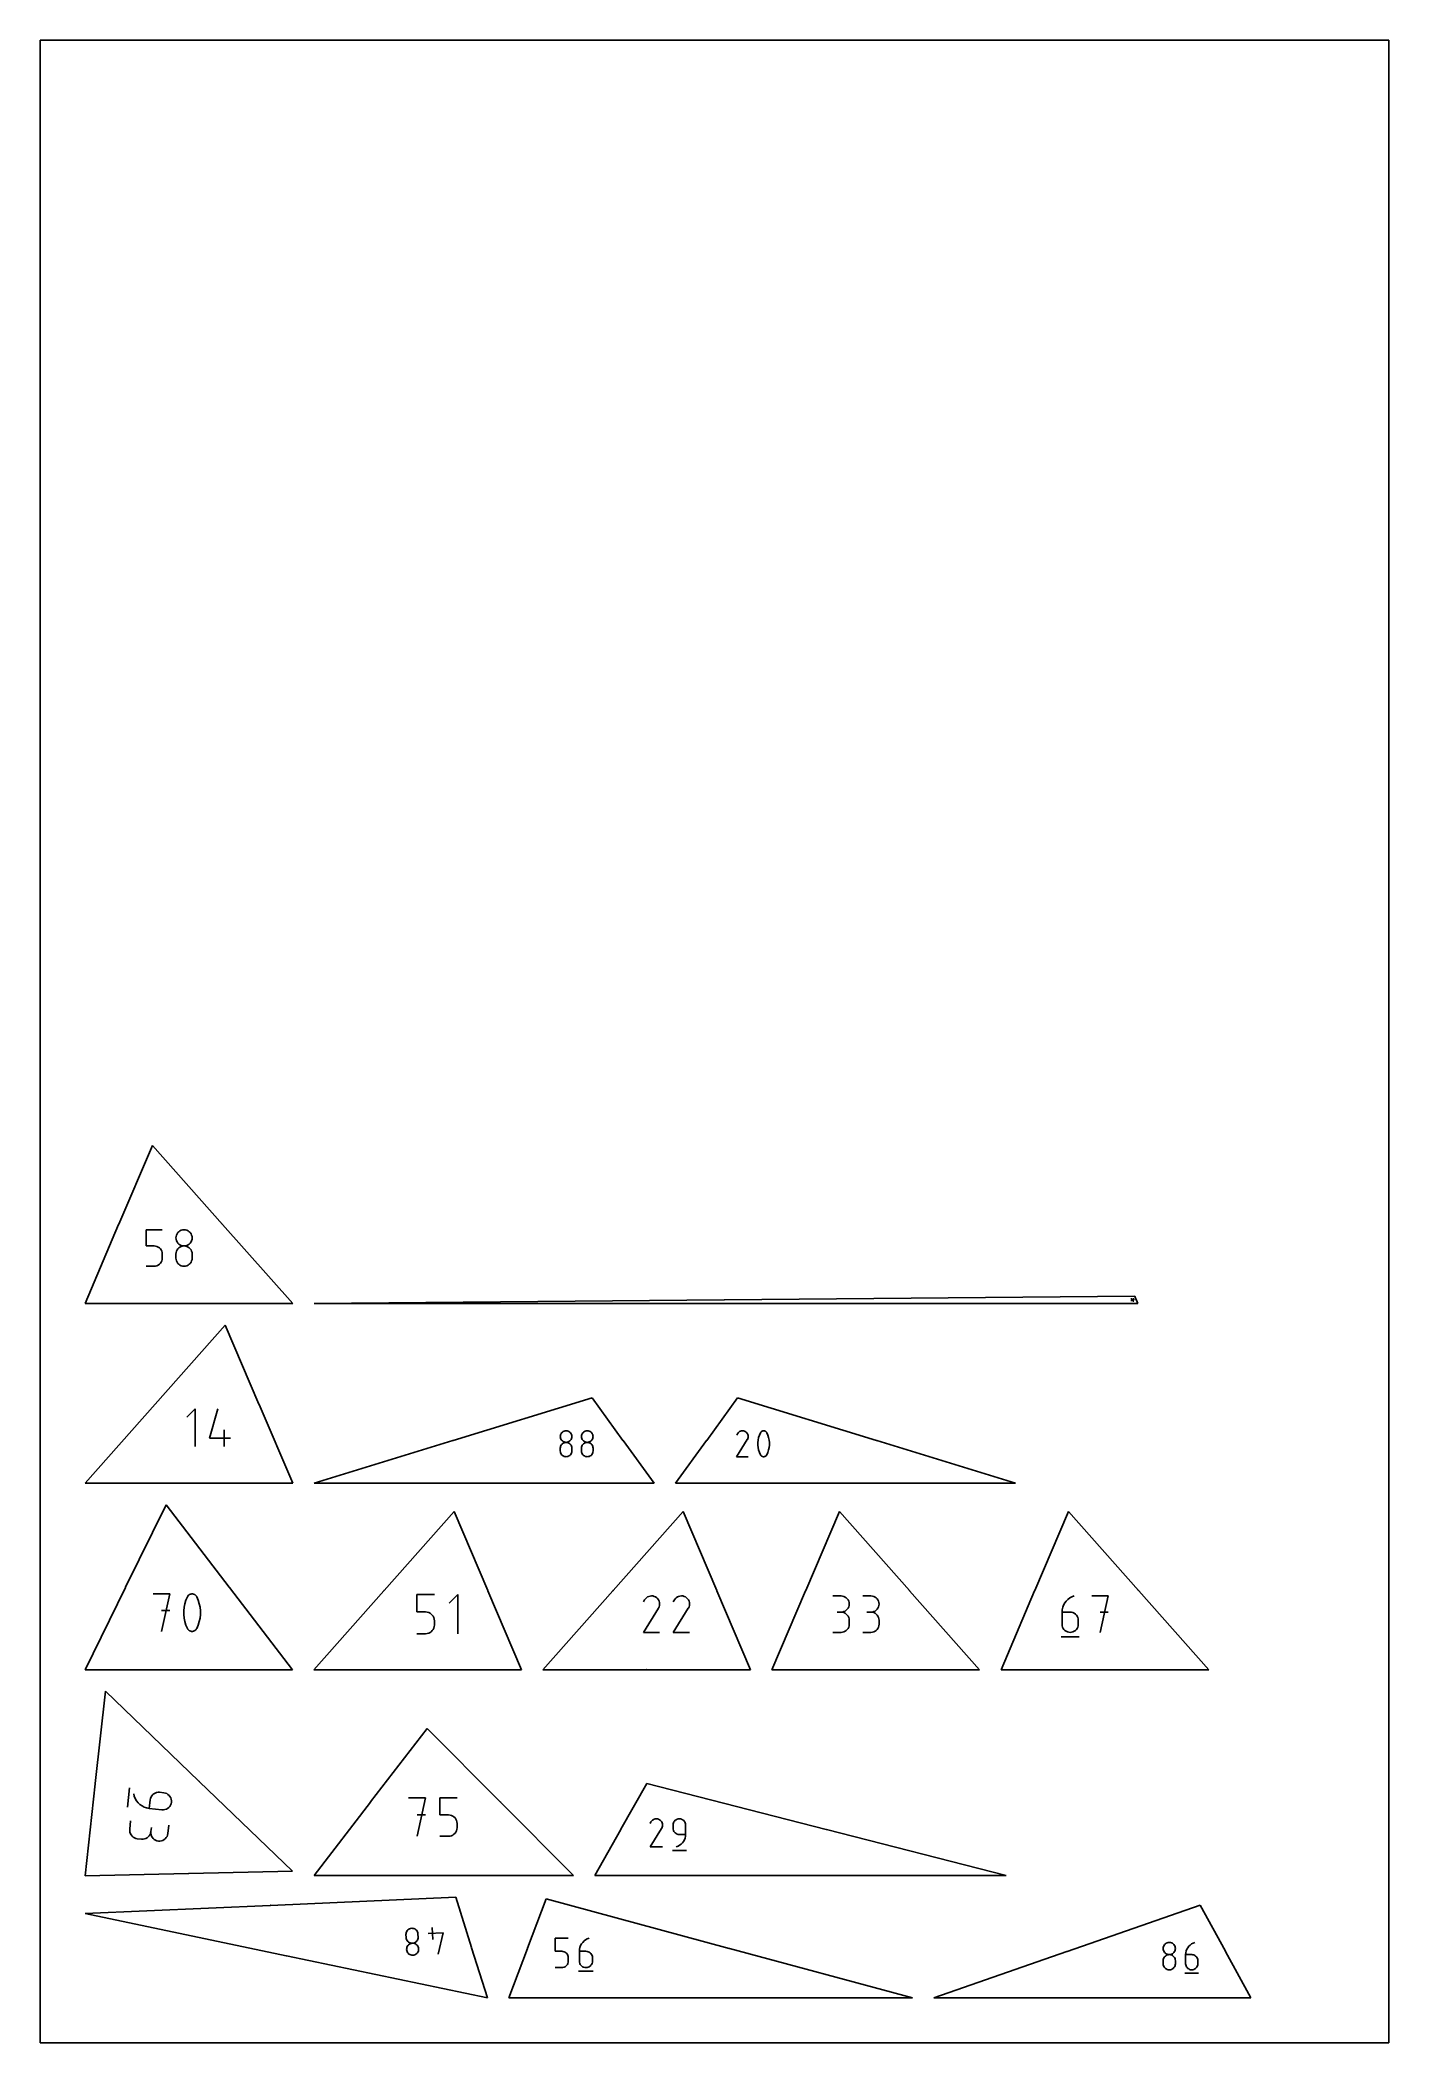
# Model space of a CAD drawing. Extents: x 0 to 200, y 0 to 297.
import ezdxf

# ---------------------------------------------------------------- set-up
doc = ezdxf.new("R2010")
doc.units = 0

msp = doc.modelspace()

# ---------------------------------------------------------------- linework, layer by layer
at = {"layer": 'annotation', "color": 1}
for p, q in [((11.663875, 121.32716), (11.656906, 121.332804)), ((11.660816, 121.341873), (11.660758, 121.341445)), ((11.660758, 121.341445), (11.660776, 121.341021)), ((11.660776, 121.341021), (11.660865, 121.340609)), ((11.660953, 121.342295), (11.660816, 121.341873)), ((11.660865, 121.340609), (11.661022, 121.340219)), ((11.661163, 121.342687), (11.660953, 121.342295)), ((11.660953, 121.342295), (11.660953, 121.342295)), ((11.661022, 121.340219), (11.661243, 121.339861)), ((11.661432, 121.343025), (11.661163, 121.342687)), ((11.661243, 121.339861), (11.661525, 121.339542)), ((11.66175, 121.343307), (11.661432, 121.343025)), ((11.661525, 121.339542), (11.661864, 121.339273)), ((11.662109, 121.343527), (11.66175, 121.343307)), ((11.661864, 121.339273), (11.662256, 121.339063)), ((11.662499, 121.343684), (11.662109, 121.343527)), ((11.662256, 121.339063), (11.66339, 121.338579)), ((11.662911, 121.343772), (11.662499, 121.343684)), ((11.663336, 121.343789), (11.662911, 121.343772)), ((11.667833, 121.330159), (11.663303, 121.33209)), ((11.663764, 121.34373), (11.663336, 121.343789)), ((11.66339, 121.338579), (11.66339, 121.338579)), ((11.66339, 121.338579), (11.663813, 121.338442)), ((11.664187, 121.343593), (11.663764, 121.34373)), ((11.663813, 121.338442), (11.664241, 121.338384)), ((11.666289, 121.332824), (11.663875, 121.32716)), ((11.667589, 121.342143), (11.664187, 121.343593)), ((11.664187, 121.343593), (11.664187, 121.343593)), ((11.664241, 121.338384), (11.664666, 121.338401)), ((11.664666, 121.338401), (11.665078, 121.33849)), ((11.665078, 121.33849), (11.665468, 121.338647)), ((11.665468, 121.338647), (11.665826, 121.338868)), ((11.665826, 121.338868), (11.666145, 121.339149)), ((11.666145, 121.339149), (11.666413, 121.339487)), ((11.666413, 121.339487), (11.666623, 121.339878)), ((11.666623, 121.339878), (11.667589, 121.342143)), ((11.668255, 121.3418), (11.667589, 121.342143)), ((11.668854, 121.341371), (11.668255, 121.3418)), ((11.669379, 121.340868), (11.668854, 121.341371)), ((11.669825, 121.340299), (11.669379, 121.340868)), ((11.670187, 121.339675), (11.669825, 121.340299)), ((11.670457, 121.339004), (11.670187, 121.339675)), ((11.670632, 121.338297), (11.670457, 121.339004)), ((11.670705, 121.337564), (11.670632, 121.338297)), ((11.67067, 121.336813), (11.670705, 121.337564)), ((11.67067, 121.336813), (11.67067, 121.336813)), ((11.671342, 121.334855), (11.673516, 121.339955)), ((15.717363, 118.149614), (15.717363, 120.55868)), ((15.717363, 120.55868), (18.119983, 120.55868)), ((20.168042, 119.567557), (20.148657, 119.352451)), ((20.148657, 119.352451), (20.148657, 119.352451)), ((20.148657, 119.352451), (20.168053, 119.136334)), ((20.223918, 119.77023), (20.168042, 119.567557)), ((20.168053, 119.136334), (20.223957, 118.932874)), ((20.312871, 119.957032), (20.223918, 119.77023)), ((20.223957, 118.932874), (20.312946, 118.745481)), ((20.431485, 120.124526), (20.312871, 119.957032)), ((20.576347, 120.269274), (20.431485, 120.124526)), ((20.744042, 120.387839), (20.576347, 120.269274)), ((20.931153, 120.476784), (20.744042, 120.387839)), ((21.134267, 120.532671), (20.931153, 120.476784)), ((21.349968, 120.552064), (21.134267, 120.532671)), ((21.565669, 120.532671), (21.349968, 120.552064)), ((21.349968, 120.552064), (21.349968, 120.552064)), ((21.768782, 120.476784), (21.565669, 120.532671)), ((21.955894, 120.387839), (21.768782, 120.476784)), ((22.123588, 120.269274), (21.955894, 120.387839)), ((22.26845, 120.124526), (22.123588, 120.269274)), ((22.387065, 119.957032), (22.26845, 120.124526)), ((22.386989, 118.745481), (22.475979, 118.932874)), ((22.476018, 119.77023), (22.387065, 119.957032)), ((22.475979, 118.932874), (22.531882, 119.136334)), ((22.531894, 119.567557), (22.476018, 119.77023)), ((22.531882, 119.136334), (22.551278, 119.352451)), ((22.551278, 119.352451), (22.531894, 119.567557)), ((22.551278, 119.352451), (22.551278, 119.352451)), ((27.049365, 121.337076), (27.051143, 121.335072)), ((27.051143, 121.335072), (27.051143, 121.335072)), ((27.051143, 121.335072), (27.051495, 121.334741)), ((27.051495, 121.334741), (27.051889, 121.334485)), ((27.051889, 121.334485), (27.052314, 121.334305)), ((27.052314, 121.334305), (27.05276, 121.3342)), ((27.05276, 121.3342), (27.053216, 121.334173)), ((27.053216, 121.334173), (27.053672, 121.334224)), ((27.053672, 121.334224), (27.054116, 121.334353)), ((27.054116, 121.334353), (27.054538, 121.334561)), ((27.054371, 121.341517), (27.058389, 121.345083)), ((27.056149, 121.339513), (27.054371, 121.341517)), ((27.054538, 121.334561), (27.054928, 121.334848)), ((27.054573, 121.328934), (27.058577, 121.324422)), ((27.054928, 121.334848), (27.055926, 121.335734)), ((27.055926, 121.335734), (27.056257, 121.336086)), ((27.055926, 121.335734), (27.055926, 121.335734)), ((27.056436, 121.339125), (27.056149, 121.339513)), ((27.056257, 121.336086), (27.056514, 121.33648)), ((27.056644, 121.338704), (27.056436, 121.339125)), ((27.056514, 121.33648), (27.056694, 121.336905)), ((27.056773, 121.33826), (27.056644, 121.338704)), ((27.056694, 121.336905), (27.056797, 121.33735)), ((27.056824, 121.337806), (27.056773, 121.33826)), ((27.056797, 121.33735), (27.056824, 121.337806)), ((27.057057, 121.329845), (27.057029, 121.329389)), ((27.057029, 121.329389), (27.057079, 121.328934)), ((27.057161, 121.330292), (27.057057, 121.329845)), ((27.057079, 121.328934), (27.057208, 121.32849)), ((27.057342, 121.330717), (27.057161, 121.330292)), ((27.057208, 121.32849), (27.057415, 121.328068)), ((27.057598, 121.331112), (27.057342, 121.330717)), ((27.057415, 121.328068), (27.057702, 121.32768)), ((27.05793, 121.331464), (27.057598, 121.331112)), ((27.057702, 121.32768), (27.057702, 121.32768)), ((27.057702, 121.32768), (27.058054, 121.327348)), ((27.060929, 121.334125), (27.05793, 121.331464)), ((27.05793, 121.331464), (27.05793, 121.331464)), ((27.058054, 121.327348), (27.058448, 121.327092)), ((27.058389, 121.345083), (27.061945, 121.341075)), ((27.058448, 121.327092), (27.058874, 121.326911)), ((27.058874, 121.326911), (27.05932, 121.326807)), ((27.05932, 121.326807), (27.059776, 121.326781)), ((27.059776, 121.326781), (27.060231, 121.326831)), ((27.060231, 121.326831), (27.060675, 121.326961)), ((27.060675, 121.326961), (27.061097, 121.327169)), ((27.061579, 121.334622), (27.060929, 121.334125)), ((27.062707, 121.332121), (27.060929, 121.334125)), ((27.061097, 121.327169), (27.061486, 121.327456)), ((27.061486, 121.327456), (27.062484, 121.328342)), ((27.06228, 121.335013), (27.061579, 121.334622)), ((27.06302, 121.335296), (27.06228, 121.335013)), ((27.062484, 121.328342), (27.062816, 121.328694)), ((27.062484, 121.328342), (27.062484, 121.328342)), ((27.062995, 121.331732), (27.062707, 121.332121)), ((27.062816, 121.328694), (27.063072, 121.329088)), ((27.063203, 121.331311), (27.062995, 121.331732)), ((27.063788, 121.33547), (27.06302, 121.335296)), ((27.063072, 121.329088), (27.063253, 121.329512)), ((27.063332, 121.330868), (27.063203, 121.331311)), ((27.063253, 121.329512), (27.063357, 121.329958)), ((27.063383, 121.330413), (27.063332, 121.330868)), ((27.063357, 121.329958), (27.063383, 121.330413)), ((27.064572, 121.335535), (27.063788, 121.33547)), ((27.065359, 121.33549), (27.064572, 121.335535)), ((27.066137, 121.335333), (27.065359, 121.33549)), ((27.066894, 121.335064), (27.066137, 121.335333)), ((27.067619, 121.334681), (27.066894, 121.335064)), ((27.067619, 121.334681), (27.067619, 121.334681)), ((16.918673, 118.149614), (15.717363, 118.149614)), ((17.134374, 118.130332), (16.918673, 118.149614)), ((17.337488, 118.074724), (17.134374, 118.130332)), ((17.524599, 117.986142), (17.337488, 118.074724)), ((17.692294, 117.86794), (17.524599, 117.986142)), ((17.837155, 117.723471), (17.692294, 117.86794)), ((17.95577, 117.556089), (17.837155, 117.723471)), ((17.955695, 115.744669), (18.044684, 115.932017)), ((18.044723, 117.369148), (17.95577, 117.556089)), ((18.044684, 115.932017), (18.100588, 116.135445)), ((18.100599, 117.166), (18.044723, 117.369148)), ((18.100588, 116.135445), (18.119983, 116.35155)), ((18.119983, 116.95), (18.100599, 117.166)), ((18.119983, 116.35155), (18.119983, 116.95)), ((18.119983, 116.95), (18.119983, 116.95)), ((20.168042, 117.162793), (20.148657, 116.946777)), ((20.148657, 116.946777), (20.148657, 116.348327)), ((20.148657, 116.348327), (20.148657, 116.348327)), ((20.148657, 116.348327), (20.168053, 116.132327)), ((20.223918, 117.366173), (20.168042, 117.162793)), ((20.168053, 116.132327), (20.223957, 115.929179)), ((20.312871, 117.553507), (20.223918, 117.366173)), ((20.223957, 115.929179), (20.312946, 115.742237)), ((20.431485, 117.721382), (20.312871, 117.553507)), ((20.312946, 118.745481), (20.431597, 118.577564)), ((20.576347, 117.866385), (20.431485, 117.721382)), ((20.431597, 118.577564), (20.576487, 118.432533)), ((20.744042, 117.985105), (20.576347, 117.866385)), ((20.576487, 118.432533), (20.744192, 118.313795)), ((20.931153, 118.07413), (20.744042, 117.985105)), ((20.744192, 118.313795), (20.93129, 118.224762)), ((21.134267, 118.130047), (20.931153, 118.07413)), ((20.93129, 118.224762), (21.134356, 118.168842)), ((21.349968, 118.149444), (21.134267, 118.130047)), ((21.134356, 118.168842), (21.349968, 118.149444)), ((21.349968, 118.149444), (21.565579, 118.168842)), ((21.565669, 118.130058), (21.349968, 118.149444)), ((21.349968, 118.149444), (21.349968, 118.149444)), ((21.349968, 118.149444), (21.349968, 118.149444)), ((21.565579, 118.168842), (21.768646, 118.224762)), ((21.768782, 118.074169), (21.565669, 118.130058)), ((21.768646, 118.224762), (21.955743, 118.313795)), ((21.955894, 117.985181), (21.768782, 118.074169)), ((21.955743, 118.313795), (22.123448, 118.432533)), ((22.123588, 117.866497), (21.955894, 117.985181)), ((22.123448, 118.432533), (22.268338, 118.577564)), ((22.26845, 117.721521), (22.123588, 117.866497)), ((22.268338, 118.577564), (22.386989, 118.745481)), ((22.387065, 117.553658), (22.26845, 117.721521)), ((22.386989, 115.742237), (22.475979, 115.929179)), ((22.476018, 117.36631), (22.387065, 117.553658)), ((22.475979, 115.929179), (22.531882, 116.132327)), ((22.531894, 117.162882), (22.476018, 117.36631)), ((22.531882, 116.132327), (22.551278, 116.348327)), ((22.551278, 116.946777), (22.531894, 117.162882)), ((22.551278, 116.348327), (22.551278, 116.946777)), ((22.551278, 116.946777), (22.551278, 116.946777)), ((15.717363, 115.148883), (16.918673, 115.148883)), ((16.918673, 115.148883), (17.134285, 115.168269)), ((16.918673, 115.148883), (16.918673, 115.148883)), ((17.134285, 115.168269), (17.337351, 115.224158)), ((17.337351, 115.224158), (17.524449, 115.313146)), ((17.524449, 115.313146), (17.692154, 115.43183)), ((17.692154, 115.43183), (17.837044, 115.576805)), ((17.837044, 115.576805), (17.955695, 115.744669)), ((20.312946, 115.742237), (20.431597, 115.574856)), ((20.431597, 115.574856), (20.576487, 115.430387)), ((20.576487, 115.430387), (20.744192, 115.312185)), ((20.744192, 115.312185), (20.93129, 115.223603)), ((20.93129, 115.223603), (21.134356, 115.167994)), ((21.134356, 115.167994), (21.349968, 115.148713)), ((21.349968, 115.148713), (21.565579, 115.167994)), ((21.349968, 115.148713), (21.349968, 115.148713)), ((21.565579, 115.167994), (21.768646, 115.223603)), ((21.768646, 115.223603), (21.955743, 115.312185)), ((21.955743, 115.312185), (22.123448, 115.430387)), ((22.123448, 115.430387), (22.268338, 115.574856)), ((22.268338, 115.574856), (22.386989, 115.742237)), ((101.477619, 110.166586), (101.472249, 110.166538)), ((101.477667, 110.161208), (101.474982, 110.161184)), ((101.475042, 110.154485), (101.477619, 110.166586)), ((101.482304, 110.162319), (101.482198, 110.161162)), ((101.482198, 110.161162), (101.482209, 110.16)), ((101.482209, 110.16), (101.482335, 110.158844)), ((101.482525, 110.163464), (101.482304, 110.162319)), ((101.482335, 110.158844), (101.482576, 110.157702)), ((101.482862, 110.164588), (101.482525, 110.163464)), ((101.482576, 110.157702), (101.482934, 110.156583)), ((101.483315, 110.165681), (101.482862, 110.164588)), ((101.482934, 110.156583), (101.483406, 110.155496)), ((101.483469, 110.165941), (101.483315, 110.165681)), ((101.483315, 110.165681), (101.483315, 110.165681)), ((101.483406, 110.155496), (101.483406, 110.155496)), ((101.483406, 110.155496), (101.483466, 110.155387)), ((101.483466, 110.155387), (101.483534, 110.155283)), ((101.483661, 110.166164), (101.483469, 110.165941)), ((101.483534, 110.155283), (101.483609, 110.155184)), ((101.483609, 110.155184), (101.48369, 110.155091)), ((101.483886, 110.166346), (101.483661, 110.166164)), ((101.48369, 110.155091), (101.483779, 110.155005)), ((101.483779, 110.155005), (101.483874, 110.154925)), ((101.483874, 110.154925), (101.483975, 110.154851)), ((101.484136, 110.166486), (101.483886, 110.166346)), ((101.483975, 110.154851), (101.484082, 110.154785)), ((101.484082, 110.154785), (101.484195, 110.154726)), ((101.484406, 110.166582), (101.484136, 110.166486)), ((101.484195, 110.154726), (101.484195, 110.154726)), ((101.484195, 110.154726), (101.484477, 110.154624)), ((101.484689, 110.166631), (101.484406, 110.166582)), ((101.484477, 110.154624), (101.484765, 110.154574)), ((101.484979, 110.166631), (101.484689, 110.166631)), ((101.484765, 110.154574), (101.485053, 110.154575)), ((101.485269, 110.166579), (101.484979, 110.166631)), ((101.485053, 110.154575), (101.485336, 110.154625)), ((101.485553, 110.166475), (101.485269, 110.166579)), ((101.485336, 110.154625), (101.485605, 110.154721)), ((101.485662, 110.166419), (101.485553, 110.166475)), ((101.485553, 110.166475), (101.485553, 110.166475)), ((101.485605, 110.154721), (101.485856, 110.154861)), ((101.485766, 110.166354), (101.485662, 110.166419)), ((101.485866, 110.166282), (101.485766, 110.166354)), ((101.485856, 110.154861), (101.48608, 110.155043)), ((101.485961, 110.166202), (101.485866, 110.166282)), ((101.486049, 110.166115), (101.485961, 110.166202)), ((101.486131, 110.166022), (101.486049, 110.166115)), ((101.48608, 110.155043), (101.486272, 110.155265)), ((101.486207, 110.165923), (101.486131, 110.166022)), ((101.486275, 110.165818), (101.486207, 110.165923)), ((101.486272, 110.155265), (101.486426, 110.155524)), ((101.486335, 110.165708), (101.486275, 110.165818)), ((101.48681, 110.164622), (101.486335, 110.165708)), ((101.486335, 110.165708), (101.486335, 110.165708)), ((101.486426, 110.155524), (101.486881, 110.156617)), ((101.486426, 110.155524), (101.486426, 110.155524)), ((101.487169, 110.163503), (101.48681, 110.164622)), ((101.486881, 110.156617), (101.48722, 110.157741)), ((101.487412, 110.162361), (101.487169, 110.163503)), ((101.48722, 110.157741), (101.487443, 110.158886)), ((101.487538, 110.161205), (101.487412, 110.162361)), ((101.487443, 110.158886), (101.487549, 110.160043)), ((101.487549, 110.160043), (101.487538, 110.161205)), ((161.892911, 110.337162), (161.734378, 110.337162)), ((161.813656, 109.980659), (161.892911, 110.337162)), ((161.892911, 110.178406), (161.813656, 110.178406)), ((162.026638, 109.980656), (162.172941, 110.216186)), ((162.184969, 109.980656), (162.026638, 109.980656)), ((162.037257, 110.297521), (162.026861, 110.277578)), ((162.045507, 110.309219), (162.037257, 110.297521)), ((162.055406, 110.318985), (162.045507, 110.309219)), ((162.066651, 110.326739), (162.055406, 110.318985)), ((162.078942, 110.332404), (162.066651, 110.326739)), ((162.091979, 110.335902), (162.078942, 110.332404)), ((162.105459, 110.337154), (162.091979, 110.335902)), ((162.119083, 110.336081), (162.105459, 110.337154)), ((162.132548, 110.332607), (162.119083, 110.336081)), ((162.145554, 110.326652), (162.132548, 110.332607)), ((162.157187, 110.318391), (162.145554, 110.326652)), ((162.145554, 110.326652), (162.145554, 110.326652)), ((162.166913, 110.308479), (162.157187, 110.318391)), ((162.174646, 110.297218), (162.166913, 110.308479)), ((162.172941, 110.216186), (162.173116, 110.216403)), ((162.172941, 110.216186), (162.172941, 110.216186)), ((162.173116, 110.216403), (162.173284, 110.216621)), ((162.173284, 110.216621), (162.173446, 110.216843)), ((162.173446, 110.216843), (162.173602, 110.21707)), ((162.173602, 110.21707), (162.173755, 110.217305)), ((162.173755, 110.217305), (162.173905, 110.217549)), ((162.173905, 110.217549), (162.174054, 110.217804)), ((162.174054, 110.217804), (162.174202, 110.218072)), ((162.174202, 110.218072), (162.17435, 110.218355)), ((162.17435, 110.218355), (162.180391, 110.231325)), ((162.17435, 110.218355), (162.17435, 110.218355)), ((162.1803, 110.284913), (162.174646, 110.297218)), ((162.183788, 110.271868), (162.1803, 110.284913)), ((162.180391, 110.231325), (162.18392, 110.24477)), ((162.185023, 110.258385), (162.183788, 110.271868)), ((162.18392, 110.24477), (162.185023, 110.258385)), ((162.535619, 110.162943), (162.547818, 110.164887)), ((162.538269, 110.156245), (162.539254, 110.153755)), ((162.539254, 110.153755), (162.539254, 110.153755)), ((162.539254, 110.153755), (162.539471, 110.153324)), ((162.539471, 110.153324), (162.539753, 110.152949)), ((162.539753, 110.152949), (162.540091, 110.152634)), ((162.540091, 110.152634), (162.540475, 110.152384)), ((162.540475, 110.152384), (162.540894, 110.152203)), ((162.540894, 110.152203), (162.541339, 110.152094)), ((162.541339, 110.152094), (162.541801, 110.152063)), ((162.541801, 110.152063), (162.542268, 110.152114)), ((162.542825, 110.162911), (162.541838, 110.165404)), ((162.542268, 110.152114), (162.542732, 110.152251)), ((162.542732, 110.152251), (162.543972, 110.152742)), ((162.543972, 110.152742), (162.544404, 110.15296)), ((162.543972, 110.152742), (162.543972, 110.152742)), ((162.544404, 110.15296), (162.544779, 110.153242)), ((162.544488, 110.158706), (162.549482, 110.160682)), ((162.545474, 110.156216), (162.544488, 110.158706)), ((162.544779, 110.153242), (162.545094, 110.15358)), ((162.545094, 110.15358), (162.545344, 110.153963)), ((162.545344, 110.153963), (162.545524, 110.154382)), ((162.545611, 110.155753), (162.545474, 110.156216)), ((162.545524, 110.154382), (162.545632, 110.154826)), ((162.545662, 110.155287), (162.545611, 110.155753)), ((162.545632, 110.154826), (162.545662, 110.155287)), ((162.547818, 110.164887), (162.545845, 110.169873)), ((162.549482, 110.160682), (162.551452, 110.155702)), ((22.054786, 109.618987), (22.06094, 109.618987)), ((22.056631, 109.621451), (22.056631, 109.616528)), ((22.06094, 109.618987), (22.058482, 109.610367)), ((22.067561, 109.621451), (22.065097, 109.610367)), ((22.065097, 109.615303), (22.067561, 109.615303)), ((22.065097, 109.610367), (22.070026, 109.610367)), ((101.687924, 109.617658), (101.687808, 109.616501)), ((101.687808, 109.616501), (101.687808, 109.61534)), ((101.687808, 109.61534), (101.687924, 109.614183)), ((101.688157, 109.618801), (101.687924, 109.617658)), ((101.687924, 109.614183), (101.688157, 109.613039)), ((101.688506, 109.619922), (101.688157, 109.618801)), ((101.688157, 109.613039), (101.688506, 109.611917)), ((101.688971, 109.621011), (101.688506, 109.619922)), ((101.688506, 109.611917), (101.688971, 109.610826)), ((101.689127, 109.621268), (101.688971, 109.621011)), ((101.688971, 109.621011), (101.688971, 109.621011)), ((101.688971, 109.610826), (101.688971, 109.610826)), ((101.688971, 109.610826), (101.68903, 109.610716)), ((101.68903, 109.610716), (101.689097, 109.61061)), ((101.689097, 109.61061), (101.689172, 109.61051)), ((101.689321, 109.621489), (101.689127, 109.621268)), ((101.689172, 109.61051), (101.689253, 109.610416)), ((101.689253, 109.610416), (101.689341, 109.610329)), ((101.689547, 109.621668), (101.689321, 109.621489)), ((101.689341, 109.610329), (101.689435, 109.610248)), ((101.689435, 109.610248), (101.689534, 109.610175)), ((101.689534, 109.610175), (101.689638, 109.610109)), ((101.689799, 109.621806), (101.689547, 109.621668)), ((101.689638, 109.610109), (101.689746, 109.610052)), ((101.689746, 109.610052), (101.689746, 109.610052)), ((101.689746, 109.610052), (101.690029, 109.609945)), ((101.690069, 109.6219), (101.689799, 109.621806)), ((101.690029, 109.609945), (101.690318, 109.609891)), ((101.690352, 109.621947), (101.690069, 109.6219)), ((101.690318, 109.609891), (101.690608, 109.609889)), ((101.690641, 109.621945), (101.690352, 109.621947)), ((101.690608, 109.609889), (101.690892, 109.609935)), ((101.690928, 109.621893), (101.690641, 109.621945)), ((101.690892, 109.609935), (101.691163, 109.610028)), ((101.691209, 109.621788), (101.690928, 109.621893)), ((101.691163, 109.610028), (101.691414, 109.610166)), ((101.691209, 109.621788), (101.691209, 109.621788)), ((101.691321, 109.621729), (101.691209, 109.621788)), ((101.691428, 109.621661), (101.691321, 109.621729)), ((101.691414, 109.610166), (101.691641, 109.610346)), ((101.691528, 109.621587), (101.691428, 109.621661)), ((101.691623, 109.621506), (101.691528, 109.621587)), ((101.69171, 109.621419), (101.691623, 109.621506)), ((101.691641, 109.610346), (101.691835, 109.610567)), ((101.691791, 109.621325), (101.69171, 109.621419)), ((101.691865, 109.621226), (101.691791, 109.621325)), ((101.691835, 109.610567), (101.691991, 109.610827)), ((101.691932, 109.621121), (101.691865, 109.621226)), ((101.691991, 109.621011), (101.691932, 109.621121)), ((101.692454, 109.61992), (101.691991, 109.621011)), ((101.691991, 109.621011), (101.691991, 109.621011)), ((101.691991, 109.610827), (101.692454, 109.611915)), ((101.691991, 109.610827), (101.691991, 109.610827)), ((101.692801, 109.618798), (101.692454, 109.61992)), ((101.692454, 109.611915), (101.692801, 109.613036)), ((101.693032, 109.617654), (101.692801, 109.618798)), ((101.692801, 109.613036), (101.693032, 109.614178)), ((101.693148, 109.616497), (101.693032, 109.617654)), ((101.693032, 109.614178), (101.693148, 109.615335)), ((101.693148, 109.615335), (101.693148, 109.616497)), ((101.700364, 109.621948), (101.697679, 109.60987)), ((101.697679, 109.615248), (101.700364, 109.615248)), ((101.697679, 109.60987), (101.703049, 109.60987)), ((17.059873, 94.698356), (17.056316, 94.694347)), ((17.067111, 94.688352), (17.059873, 94.698356)), ((17.063888, 94.694794), (17.06211, 94.692789)), ((17.06643, 94.705746), (17.062873, 94.701737)), ((17.073668, 94.695742), (17.06643, 94.705746)), ((17.070445, 94.702184), (17.068667, 94.70018)), ((23.003252, 94.019896), (21.755886, 92.772178)), ((23.003252, 88.409037), (23.003252, 94.019896)), ((25.107148, 89.656403), (26.351347, 94.019896)), ((32.452383, 94.697198), (32.465842, 94.702936)), ((32.457083, 94.686172), (32.454535, 94.69215)), ((32.454535, 94.69215), (32.465782, 94.690417)), ((32.465842, 94.702936), (32.461573, 94.704652)), ((32.466668, 94.696849), (32.465748, 94.696921)), ((32.465782, 94.690417), (32.465782, 94.690417)), ((32.465782, 94.690417), (32.465793, 94.690414)), ((32.465793, 94.690414), (32.465804, 94.690412)), ((32.465804, 94.690412), (32.465815, 94.690409)), ((32.465815, 94.690409), (32.465826, 94.690407)), ((32.465826, 94.690407), (32.465837, 94.690405)), ((32.465837, 94.690405), (32.465849, 94.690403)), ((32.465849, 94.690403), (32.465861, 94.690401)), ((32.465861, 94.690401), (32.465873, 94.6904)), ((32.465873, 94.6904), (32.465886, 94.690399)), ((32.465886, 94.690399), (32.465886, 94.690399)), ((32.465886, 94.690399), (32.466473, 94.69038)), ((32.466473, 94.69038), (32.467038, 94.690463)), ((32.467243, 94.696726), (32.466668, 94.696849)), ((32.467038, 94.690463), (32.467569, 94.690641)), ((32.467771, 94.69651), (32.467243, 94.696726)), ((32.467569, 94.690641), (32.468058, 94.690904)), ((32.468245, 94.69621), (32.467771, 94.69651)), ((32.468058, 94.690904), (32.468495, 94.691246)), ((32.468656, 94.695837), (32.468245, 94.69621)), ((32.468495, 94.691246), (32.468868, 94.691657)), ((32.468998, 94.695401), (32.468656, 94.695837)), ((32.468868, 94.691657), (32.469169, 94.692131)), ((32.469262, 94.694912), (32.468998, 94.695401)), ((32.469169, 94.692131), (32.469387, 94.692657)), ((32.469441, 94.694381), (32.469262, 94.694912)), ((32.469387, 94.692657), (32.469511, 94.693229)), ((32.469527, 94.693816), (32.469441, 94.694381)), ((32.469511, 94.693229), (32.469527, 94.693816)), ((32.469511, 94.693229), (32.469511, 94.693229)), ((28.222571, 89.656403), (25.107148, 89.656403)), ((27.288719, 88.409037), (27.288719, 90.900954)), ((61.229091, 89.316842), (61.229024, 89.316386)), ((61.229024, 89.316386), (61.229038, 89.315917)), ((61.229038, 89.315917), (61.229137, 89.315446)), ((61.229234, 89.317277), (61.229091, 89.316842)), ((61.229137, 89.315446), (61.229137, 89.315446)), ((61.229137, 89.315446), (61.22932, 89.314998)), ((61.229448, 89.317681), (61.229234, 89.317277)), ((61.22932, 89.314998), (61.229573, 89.314601)), ((61.229728, 89.318043), (61.229448, 89.317681)), ((61.229573, 89.314601), (61.229885, 89.31426)), ((61.230068, 89.318355), (61.229728, 89.318043)), ((61.229885, 89.31426), (61.230248, 89.31398)), ((61.230464, 89.318608), (61.230068, 89.318355)), ((61.230248, 89.31398), (61.230652, 89.313766)), ((61.230911, 89.318791), (61.230464, 89.318608)), ((61.230667, 89.311719), (61.2306, 89.311262)), ((61.2306, 89.311262), (61.230614, 89.310791)), ((61.230614, 89.310791), (61.230715, 89.310318)), ((61.230652, 89.313766), (61.231088, 89.313622)), ((61.23081, 89.312155), (61.230667, 89.311719)), ((61.230715, 89.310318), (61.231107, 89.309043)), ((61.231023, 89.312559), (61.23081, 89.312155)), ((61.231384, 89.318891), (61.230911, 89.318791)), ((61.230911, 89.318791), (61.230911, 89.318791)), ((61.231303, 89.312922), (61.231023, 89.312559)), ((61.231088, 89.313622), (61.231545, 89.313555)), ((61.231107, 89.309043), (61.231107, 89.309043)), ((61.231107, 89.309043), (61.23129, 89.308595)), ((61.23129, 89.308595), (61.231542, 89.308199)), ((61.231643, 89.313234), (61.231303, 89.312922)), ((61.231854, 89.318905), (61.231384, 89.318891)), ((61.231542, 89.308199), (61.231854, 89.307858)), ((61.231545, 89.313555), (61.232014, 89.313569)), ((61.23204, 89.313487), (61.231643, 89.313234)), ((61.232311, 89.318838), (61.231854, 89.318905)), ((61.231854, 89.307858), (61.232217, 89.307579)), ((61.232014, 89.313569), (61.232487, 89.313669)), ((61.232487, 89.313669), (61.23204, 89.313487)), ((61.232217, 89.307579), (61.232621, 89.307367)), ((61.232746, 89.318695), (61.232311, 89.318838)), ((61.232487, 89.313669), (61.232934, 89.313852)), ((61.232959, 89.313769), (61.232487, 89.313669)), ((61.232487, 89.313669), (61.232487, 89.313669)), ((61.232487, 89.313669), (61.232487, 89.313669)), ((61.232621, 89.307367), (61.233056, 89.307225)), ((61.233149, 89.318481), (61.232746, 89.318695)), ((61.232934, 89.313852), (61.23333, 89.314104)), ((61.233429, 89.313783), (61.232959, 89.313769)), ((61.233056, 89.307225), (61.233513, 89.307158)), ((61.233512, 89.318202), (61.233149, 89.318481)), ((61.23333, 89.314104), (61.23367, 89.314417)), ((61.233886, 89.313716), (61.233429, 89.313783)), ((61.233824, 89.317862), (61.233512, 89.318202)), ((61.233513, 89.307158), (61.233982, 89.307173)), ((61.23367, 89.314417), (61.23395, 89.31478)), ((61.234076, 89.317467), (61.233824, 89.317862)), ((61.234321, 89.313573), (61.233886, 89.313716)), ((61.23395, 89.31478), (61.234163, 89.315184)), ((61.233982, 89.307173), (61.234454, 89.307273)), ((61.234259, 89.317021), (61.234076, 89.317467)), ((61.234163, 89.315184), (61.234306, 89.31562)), ((61.234259, 89.317021), (61.234259, 89.317021)), ((61.234359, 89.316548), (61.234259, 89.317021)), ((61.234306, 89.31562), (61.234373, 89.316077)), ((61.234725, 89.313359), (61.234321, 89.313573)), ((61.234373, 89.316077), (61.234359, 89.316548)), ((61.234454, 89.307273), (61.234901, 89.307456)), ((61.234454, 89.307273), (61.234454, 89.307273)), ((61.235088, 89.313079), (61.234725, 89.313359)), ((61.234901, 89.307456), (61.235297, 89.307707)), ((61.2354, 89.312738), (61.235088, 89.313079)), ((61.235297, 89.307707), (61.235638, 89.308019)), ((61.235653, 89.312341), (61.2354, 89.312738)), ((61.235638, 89.308019), (61.235918, 89.308381)), ((61.235836, 89.311893), (61.235653, 89.312341)), ((61.236228, 89.310618), (61.235836, 89.311893)), ((61.235836, 89.311893), (61.235836, 89.311893)), ((61.235918, 89.308381), (61.236132, 89.308784)), ((61.236132, 89.308784), (61.236275, 89.309218)), ((61.236328, 89.310145), (61.236228, 89.310618)), ((61.236275, 89.309218), (61.236342, 89.309675)), ((61.236342, 89.309675), (61.236328, 89.310145)), ((61.239173, 89.318175), (61.239123, 89.317384)), ((61.239123, 89.317384), (61.239188, 89.316584)), ((61.239332, 89.318947), (61.239173, 89.318175)), ((61.239188, 89.316584), (61.239371, 89.315787)), ((61.239597, 89.319687), (61.239332, 89.318947)), ((61.241932, 89.316575), (61.239371, 89.315787)), ((61.239371, 89.315787), (61.24055, 89.311955)), ((61.239965, 89.320384), (61.239597, 89.319687)), ((61.24043, 89.321027), (61.239965, 89.320384)), ((61.240989, 89.321605), (61.24043, 89.321027)), ((61.24055, 89.311955), (61.24055, 89.311955)), ((61.24055, 89.311955), (61.240733, 89.311507)), ((61.240733, 89.311507), (61.240986, 89.31111)), ((61.240986, 89.31111), (61.241298, 89.310769)), ((61.241638, 89.322105), (61.240989, 89.321605)), ((61.241298, 89.310769), (61.241661, 89.310489)), ((61.241461, 89.307851), (61.247227, 89.309625)), ((61.241638, 89.322105), (61.241638, 89.322105)), ((61.241661, 89.310489), (61.242065, 89.310275)), ((61.242405, 89.316676), (61.241932, 89.316575)), ((61.242065, 89.310275), (61.2425, 89.310132)), ((61.242875, 89.31669), (61.242405, 89.316676)), ((61.2425, 89.310132), (61.242957, 89.310065)), ((61.243332, 89.316624), (61.242875, 89.31669)), ((61.242957, 89.310065), (61.243427, 89.310079)), ((61.243767, 89.316482), (61.243332, 89.316624)), ((61.243427, 89.310079), (61.243899, 89.310179)), ((61.24417, 89.316269), (61.243767, 89.316482)), ((61.243899, 89.310179), (61.244347, 89.310362)), ((61.243899, 89.310179), (61.243899, 89.310179)), ((61.244532, 89.31599), (61.24417, 89.316269)), ((61.244347, 89.310362), (61.244744, 89.310614)), ((61.244844, 89.31565), (61.244532, 89.31599)), ((61.244744, 89.310614), (61.245084, 89.310927)), ((61.245096, 89.315253), (61.244844, 89.31565)), ((61.245084, 89.310927), (61.245364, 89.31129)), ((61.245279, 89.314806), (61.245096, 89.315253)), ((61.245671, 89.31353), (61.245279, 89.314806)), ((61.245279, 89.314806), (61.245279, 89.314806)), ((61.245364, 89.31129), (61.245577, 89.311694)), ((61.245577, 89.311694), (61.24572, 89.312129)), ((61.245772, 89.313057), (61.245671, 89.31353)), ((61.24572, 89.312129), (61.245786, 89.312587)), ((61.245786, 89.312587), (61.245772, 89.313057)), ((77.151412, 90.046555), (77.137641, 89.893736)), ((77.137641, 89.893736), (77.137641, 89.893736)), ((77.137641, 89.893736), (77.15142, 89.7402)), ((77.191108, 90.19054), (77.151412, 90.046555)), ((77.15142, 89.7402), (77.191136, 89.595656)), ((77.254303, 90.32325), (77.191108, 90.19054)), ((77.191136, 89.595656), (77.254357, 89.462526)), ((77.338571, 90.442243), (77.254303, 90.32325)), ((77.254357, 89.462526), (77.33865, 89.343233)), ((77.441485, 90.545077), (77.338571, 90.442243)), ((77.33865, 89.343233), (77.441585, 89.240197)), ((77.560621, 90.629309), (77.441485, 90.545077)), ((77.441585, 89.240197), (77.560728, 89.155843)), ((77.69355, 90.692498), (77.560621, 90.629309)), ((77.560728, 89.155843), (77.693648, 89.09259)), ((77.837849, 90.732203), (77.69355, 90.692498)), ((77.693648, 89.09259), (77.837912, 89.052863)), ((77.99109, 90.74598), (77.837849, 90.732203)), ((78.144331, 90.732203), (77.99109, 90.74598)), ((77.99109, 90.74598), (77.99109, 90.74598)), ((78.144267, 89.052863), (78.288532, 89.09259)), ((78.288629, 90.692498), (78.144331, 90.732203)), ((78.288532, 89.09259), (78.421452, 89.155843)), ((78.421559, 90.629309), (78.288629, 90.692498)), ((78.421452, 89.155843), (78.540595, 89.240197)), ((78.540694, 90.545077), (78.421559, 90.629309)), ((78.540595, 89.240197), (78.643529, 89.343233)), ((78.643609, 90.442243), (78.540694, 90.545077)), ((78.643529, 89.343233), (78.727823, 89.462526)), ((78.727877, 90.32325), (78.643609, 90.442243)), ((78.727823, 89.462526), (78.791044, 89.595656)), ((78.791072, 90.19054), (78.727877, 90.32325)), ((78.791044, 89.595656), (78.83076, 89.7402)), ((78.830768, 90.046555), (78.791072, 90.19054)), ((78.83076, 89.7402), (78.844539, 89.893736)), ((78.844539, 89.893736), (78.830768, 90.046555)), ((78.844539, 89.893736), (78.844539, 89.893736)), ((80.299544, 90.046555), (80.285773, 89.893736)), ((80.285773, 89.893736), (80.285773, 89.893736)), ((80.285773, 89.893736), (80.299552, 89.7402)), ((80.339241, 90.19054), (80.299544, 90.046555)), ((80.299552, 89.7402), (80.339268, 89.595656)), ((80.402435, 90.32325), (80.339241, 90.19054)), ((80.339268, 89.595656), (80.402489, 89.462526)), ((80.486703, 90.442243), (80.402435, 90.32325)), ((80.402489, 89.462526), (80.486783, 89.343233)), ((80.589618, 90.545077), (80.486703, 90.442243)), ((80.486783, 89.343233), (80.589717, 89.240197)), ((80.708753, 90.629309), (80.589618, 90.545077)), ((80.589717, 89.240197), (80.70886, 89.155843)), ((80.841683, 90.692498), (80.708753, 90.629309)), ((80.70886, 89.155843), (80.84178, 89.09259)), ((80.985981, 90.732203), (80.841683, 90.692498)), ((80.84178, 89.09259), (80.986045, 89.052863)), ((81.139222, 90.74598), (80.985981, 90.732203)), ((81.292463, 90.732203), (81.139222, 90.74598)), ((81.139222, 90.74598), (81.139222, 90.74598)), ((81.2924, 89.052863), (81.436664, 89.09259)), ((81.436762, 90.692498), (81.292463, 90.732203)), ((81.436664, 89.09259), (81.569584, 89.155843)), ((81.569691, 90.629309), (81.436762, 90.692498)), ((81.569584, 89.155843), (81.688727, 89.240197)), ((81.688827, 90.545077), (81.569691, 90.629309)), ((81.688727, 89.240197), (81.791662, 89.343233)), ((81.791741, 90.442243), (81.688827, 90.545077)), ((81.791662, 89.343233), (81.875955, 89.462526)), ((81.876009, 90.32325), (81.791741, 90.442243)), ((81.875955, 89.462526), (81.939176, 89.595656)), ((81.939204, 90.19054), (81.876009, 90.32325)), ((81.939176, 89.595656), (81.978892, 89.7402)), ((81.9789, 90.046555), (81.939204, 90.19054)), ((81.978892, 89.7402), (81.992671, 89.893736)), ((81.992671, 89.893736), (81.9789, 90.046555)), ((81.992671, 89.893736), (81.992671, 89.893736)), ((86.437396, 89.317113), (86.438971, 89.314946)), ((86.438971, 89.314946), (86.438971, 89.314946)), ((86.438971, 89.314946), (86.439288, 89.314582)), ((86.439288, 89.314582), (86.439655, 89.314289)), ((86.439655, 89.314289), (86.440061, 89.314068)), ((86.440061, 89.314068), (86.440495, 89.313921)), ((86.440495, 89.313921), (86.440947, 89.31385)), ((86.440947, 89.31385), (86.441405, 89.313855)), ((86.441405, 89.313855), (86.44186, 89.31394)), ((86.44186, 89.31394), (86.4423, 89.314106)), ((86.4423, 89.314106), (86.442715, 89.314355)), ((86.442715, 89.314355), (86.443795, 89.315139)), ((86.44281, 89.321046), (86.447157, 89.324204)), ((86.444385, 89.318879), (86.44281, 89.321046)), ((86.443204, 89.309118), (86.444779, 89.306951)), ((86.443795, 89.315139), (86.444159, 89.315457)), ((86.443795, 89.315139), (86.443795, 89.315139)), ((86.444159, 89.315457), (86.444452, 89.315824)), ((86.444633, 89.318464), (86.444385, 89.318879)), ((86.444452, 89.315824), (86.444673, 89.31623)), ((86.444799, 89.318025), (86.444633, 89.318464)), ((86.444673, 89.31623), (86.44482, 89.316663)), ((86.444779, 89.306951), (86.444779, 89.306951)), ((86.444779, 89.306951), (86.445096, 89.306587)), ((86.444884, 89.317571), (86.444799, 89.318025)), ((86.44482, 89.316663), (86.44489, 89.317114)), ((86.44489, 89.317114), (86.444884, 89.317571)), ((86.445096, 89.306587), (86.445463, 89.306294)), ((86.445463, 89.306294), (86.445869, 89.306073)), ((86.445869, 89.306073), (86.446303, 89.305926)), ((86.446303, 89.305926), (86.446755, 89.305855)), ((86.446755, 89.305855), (86.447213, 89.30586)), ((86.447157, 89.324204), (86.450306, 89.319869)), ((86.447213, 89.30586), (86.447668, 89.305946)), ((86.447668, 89.305946), (86.448108, 89.306111)), ((86.448108, 89.306111), (86.448523, 89.30636)), ((86.448523, 89.30636), (86.449603, 89.307144)), ((86.448618, 89.313051), (86.452965, 89.316209)), ((86.450193, 89.310884), (86.448618, 89.313051)), ((86.449603, 89.307144), (86.449967, 89.307462)), ((86.449603, 89.307144), (86.449603, 89.307144)), ((86.449967, 89.307462), (86.450261, 89.307829)), ((86.450441, 89.310469), (86.450193, 89.310884)), ((86.450261, 89.307829), (86.450481, 89.308235)), ((86.450607, 89.31003), (86.450441, 89.310469)), ((86.450481, 89.308235), (86.450628, 89.308668)), ((86.450692, 89.309576), (86.450607, 89.31003)), ((86.450628, 89.308668), (86.450699, 89.309119)), ((86.450699, 89.309119), (86.450692, 89.309576)), ((86.452965, 89.316209), (86.456114, 89.311874)), ((98.833735, 89.306584), (98.821896, 89.315185)), ((98.821896, 89.315185), (98.822616, 89.310641)), ((98.826441, 89.320656), (98.826434, 89.3201)), ((98.826434, 89.3201), (98.82652, 89.319553)), ((98.826544, 89.321207), (98.826441, 89.320656)), ((98.82652, 89.319553), (98.826698, 89.319027)), ((98.826745, 89.32174), (98.826544, 89.321207)), ((98.826698, 89.319027), (98.826966, 89.318536)), ((98.827045, 89.322243), (98.826745, 89.32174)), ((98.826966, 89.318536), (98.82732, 89.318091)), ((98.82743, 89.322684), (98.827045, 89.322243)), ((98.827045, 89.322243), (98.827045, 89.322243)), ((98.82732, 89.318091), (98.82776, 89.317707)), ((98.827876, 89.32304), (98.82743, 89.322684)), ((98.82776, 89.317707), (98.82776, 89.317707)), ((98.82776, 89.317707), (98.828264, 89.317406)), ((98.828368, 89.323308), (98.827876, 89.32304)), ((98.828264, 89.317406), (98.828798, 89.317205)), ((98.828894, 89.323487), (98.828368, 89.323308)), ((98.828798, 89.317205), (98.82935, 89.317101)), ((98.829441, 89.323573), (98.828894, 89.323487)), ((98.82935, 89.317101), (98.829906, 89.317094)), ((98.829996, 89.323567), (98.829441, 89.323573)), ((98.829906, 89.317094), (98.830454, 89.317181)), ((98.830546, 89.323464), (98.829996, 89.323567)), ((98.830454, 89.317181), (98.83098, 89.317359)), ((98.831079, 89.323264), (98.830546, 89.323464)), ((98.83098, 89.317359), (98.831473, 89.317627)), ((98.83158, 89.322965), (98.831079, 89.323264)), ((98.831473, 89.317627), (98.831918, 89.317982)), ((98.83158, 89.322965), (98.83158, 89.322965)), ((98.832022, 89.322579), (98.83158, 89.322965)), ((98.831699, 89.316836), (98.831693, 89.31628)), ((98.831693, 89.31628), (98.83178, 89.315733)), ((98.831802, 89.317387), (98.831699, 89.316836)), ((98.83178, 89.315733), (98.831958, 89.315206)), ((98.832003, 89.31792), (98.831802, 89.317387)), ((98.831918, 89.317982), (98.832303, 89.318423)), ((98.831958, 89.315206), (98.832227, 89.314714)), ((98.832303, 89.318423), (98.832003, 89.31792)), ((98.832379, 89.322133), (98.832022, 89.322579)), ((98.832227, 89.314714), (98.832583, 89.314268)), ((98.832303, 89.318423), (98.832603, 89.318926)), ((98.832688, 89.318864), (98.832303, 89.318423)), ((98.832303, 89.318423), (98.832303, 89.318423)), ((98.832303, 89.318423), (98.832303, 89.318423)), ((98.832647, 89.32164), (98.832379, 89.322133)), ((98.832583, 89.314268), (98.833025, 89.313882)), ((98.832603, 89.318926), (98.832804, 89.319459)), ((98.832826, 89.321114), (98.832647, 89.32164)), ((98.833134, 89.31922), (98.832688, 89.318864)), ((98.832804, 89.319459), (98.832907, 89.32001)), ((98.832913, 89.320566), (98.832826, 89.321114)), ((98.832907, 89.32001), (98.832913, 89.320566)), ((98.833025, 89.313882), (98.834335, 89.312931)), ((98.833626, 89.319488), (98.833134, 89.31922)), ((98.834152, 89.319666), (98.833626, 89.319488)), ((98.8347, 89.319753), (98.834152, 89.319666)), ((98.834335, 89.312931), (98.834335, 89.312931)), ((98.834335, 89.312931), (98.834838, 89.31263)), ((98.835256, 89.319746), (98.8347, 89.319753)), ((98.834838, 89.31263), (98.835372, 89.312429)), ((98.835807, 89.319642), (98.835256, 89.319746)), ((98.835372, 89.312429), (98.835922, 89.312327)), ((98.836341, 89.319441), (98.835807, 89.319642)), ((98.835922, 89.312327), (98.836477, 89.31232)), ((98.836845, 89.31914), (98.836341, 89.319441)), ((98.836477, 89.31232), (98.837024, 89.312407)), ((98.838155, 89.318189), (98.836845, 89.31914)), ((98.836845, 89.31914), (98.836845, 89.31914)), ((98.837024, 89.312407), (98.837549, 89.312587)), ((98.837549, 89.312587), (98.838041, 89.312855)), ((98.838041, 89.312855), (98.838485, 89.313211)), ((98.838597, 89.317803), (98.838155, 89.318189)), ((98.838485, 89.313211), (98.83887, 89.313652)), ((98.838952, 89.317357), (98.838597, 89.317803)), ((98.83887, 89.313652), (98.839171, 89.314155)), ((98.83887, 89.313652), (98.83887, 89.313652)), ((98.83922, 89.316866), (98.838952, 89.317357)), ((98.839171, 89.314155), (98.839372, 89.314688)), ((98.839398, 89.31634), (98.83922, 89.316866)), ((98.839372, 89.314688), (98.839475, 89.315238)), ((98.839483, 89.315793), (98.839398, 89.31634)), ((98.839475, 89.315238), (98.839483, 89.315793)), ((103.285779, 86.906158), (104.863942, 89.446798)), ((103.400331, 90.324145), (103.28819, 90.109029)), ((103.489323, 90.450338), (103.400331, 90.324145)), ((103.596094, 90.555679), (103.489323, 90.450338)), ((103.717396, 90.639326), (103.596094, 90.555679)), ((103.849982, 90.700434), (103.717396, 90.639326)), ((103.990605, 90.738161), (103.849982, 90.700434)), ((104.136017, 90.751663), (103.990605, 90.738161)), ((104.282972, 90.740095), (104.136017, 90.751663)), ((104.428222, 90.702615), (104.282972, 90.740095)), ((104.568519, 90.638379), (104.428222, 90.702615)), ((104.694, 90.549275), (104.568519, 90.638379)), ((104.568519, 90.638379), (104.568519, 90.638379)), ((104.798915, 90.442352), (104.694, 90.549275)), ((104.882333, 90.320885), (104.798915, 90.442352)), ((104.863942, 89.446798), (104.865829, 89.449133)), ((104.863942, 89.446798), (104.863942, 89.446798)), ((104.865829, 89.449133), (104.867638, 89.451487)), ((104.867638, 89.451487), (104.869382, 89.453881)), ((104.869382, 89.453881), (104.871072, 89.456335)), ((104.871072, 89.456335), (104.87272, 89.458868)), ((104.87272, 89.458868), (104.874339, 89.4615)), ((104.874339, 89.4615), (104.87594, 89.464251)), ((104.87594, 89.464251), (104.877535, 89.467142)), ((104.877535, 89.467142), (104.879135, 89.470191)), ((104.879135, 89.470191), (104.944297, 89.610099)), ((104.879135, 89.470191), (104.879135, 89.470191)), ((104.94332, 90.188152), (104.882333, 90.320885)), ((104.980942, 90.04743), (104.94332, 90.188152)), ((104.944297, 89.610099), (104.982364, 89.755126)), ((104.994268, 89.901996), (104.980942, 90.04743)), ((104.982364, 89.755126), (104.994268, 89.901996)), ((106.473209, 89.379965), (106.436356, 89.011682)), ((106.546915, 89.743884), (106.473209, 89.379965)), ((106.657474, 90.100593), (106.546915, 89.743884)), ((106.804887, 90.447249), (106.657474, 90.100593)), ((106.854528, 90.529801), (106.804887, 90.447249)), ((106.804887, 90.447249), (106.804887, 90.447249)), ((106.916395, 90.600149), (106.854528, 90.529801)), ((106.988438, 90.657614), (106.916395, 90.600149)), ((107.068609, 90.701514), (106.988438, 90.657614)), ((107.154859, 90.731169), (107.068609, 90.701514)), ((107.245141, 90.745897), (107.154859, 90.731169)), ((107.337406, 90.745018), (107.245141, 90.745897)), ((107.429605, 90.727852), (107.337406, 90.745018)), ((107.51969, 90.693717), (107.429605, 90.727852)), ((107.554177, 90.675594), (107.51969, 90.693717)), ((107.51969, 90.693717), (107.51969, 90.693717)), ((107.587269, 90.654779), (107.554177, 90.675594)), ((107.618808, 90.631434), (107.587269, 90.654779)), ((107.648632, 90.605726), (107.618808, 90.631434)), ((107.67658, 90.577818), (107.648632, 90.605726)), ((107.702491, 90.547876), (107.67658, 90.577818)), ((107.726205, 90.516064), (107.702491, 90.547876)), ((107.747562, 90.482548), (107.726205, 90.516064)), ((107.766399, 90.44749), (107.747562, 90.482548)), ((107.914526, 90.10012), (107.766399, 90.44749)), ((107.766399, 90.44749), (107.766399, 90.44749)), ((108.025621, 89.742874), (107.914526, 90.10012)), ((108.099685, 89.378598), (108.025621, 89.742874)), ((108.136717, 89.010137), (108.099685, 89.378598)), ((124.03338, 89.308714), (124.03768, 89.322693)), ((124.03768, 89.322693), (124.033616, 89.32054)), ((124.04173, 89.306145), (124.049138, 89.319169)), ((124.049138, 89.319169), (124.042921, 89.321081)), ((124.047223, 89.312944), (124.044115, 89.3139)), ((77.151412, 88.338134), (77.137641, 88.184669)), ((77.137641, 88.184669), (77.137641, 87.759511)), ((77.137641, 87.759511), (77.137641, 87.759511)), ((77.137641, 87.759511), (77.15142, 87.606058)), ((77.191108, 88.482622), (77.151412, 88.338134)), ((77.15142, 87.606058), (77.191136, 87.461735)), ((77.254303, 88.61571), (77.191108, 88.482622)), ((77.191136, 87.461735), (77.254357, 87.328926)), ((77.338571, 88.734973), (77.254303, 88.61571)), ((77.254357, 87.328926), (77.33865, 87.210013)), ((77.441485, 88.837988), (77.338571, 88.734973)), ((77.33865, 87.210013), (77.441585, 87.107378)), ((77.560621, 88.922331), (77.441485, 88.837988)), ((77.441585, 87.107378), (77.560728, 87.023403)), ((77.69355, 88.985577), (77.560621, 88.922331)), ((77.560728, 87.023403), (77.693648, 86.960472)), ((77.837849, 89.025302), (77.69355, 88.985577)), ((77.693648, 86.960472), (77.837912, 86.920966)), ((77.99109, 89.039082), (77.837849, 89.025302)), ((77.837912, 89.052863), (77.99109, 89.039082)), ((77.837912, 86.920966), (77.99109, 86.907267)), ((77.99109, 89.039082), (78.144267, 89.052863)), ((78.144331, 89.02531), (77.99109, 89.039082)), ((77.99109, 89.039082), (77.99109, 89.039082)), ((77.99109, 89.039082), (77.99109, 89.039082)), ((77.99109, 86.907267), (78.144267, 86.920966)), ((77.99109, 86.907267), (77.99109, 86.907267)), ((78.144267, 86.920966), (78.288532, 86.960472)), ((78.288629, 88.985604), (78.144331, 89.02531)), ((78.288532, 86.960472), (78.421452, 87.023403)), ((78.421559, 88.922384), (78.288629, 88.985604)), ((78.421452, 87.023403), (78.540595, 87.107378)), ((78.540694, 88.838068), (78.421559, 88.922384)), ((78.540595, 87.107378), (78.643529, 87.210013)), ((78.643609, 88.735072), (78.540694, 88.838068)), ((78.643529, 87.210013), (78.727823, 87.328926)), ((78.727877, 88.615817), (78.643609, 88.735072)), ((78.727823, 87.328926), (78.791044, 87.461735)), ((78.791072, 88.482719), (78.727877, 88.615817)), ((78.791044, 87.461735), (78.83076, 87.606058)), ((78.830768, 88.338197), (78.791072, 88.482719)), ((78.83076, 87.606058), (78.844539, 87.759511)), ((78.844539, 88.184669), (78.830768, 88.338197)), ((78.844539, 87.759511), (78.844539, 88.184669)), ((78.844539, 88.184669), (78.844539, 88.184669)), ((80.299544, 88.338134), (80.285773, 88.184669)), ((80.285773, 88.184669), (80.285773, 87.759511)), ((80.285773, 87.759511), (80.285773, 87.759511)), ((80.285773, 87.759511), (80.299552, 87.606058)), ((80.339241, 88.482622), (80.299544, 88.338134)), ((80.299552, 87.606058), (80.339268, 87.461735)), ((80.402435, 88.61571), (80.339241, 88.482622)), ((80.339268, 87.461735), (80.402489, 87.328926)), ((80.486703, 88.734973), (80.402435, 88.61571)), ((80.402489, 87.328926), (80.486783, 87.210013)), ((80.589618, 88.837988), (80.486703, 88.734973)), ((80.486783, 87.210013), (80.589717, 87.107378)), ((80.708753, 88.922331), (80.589618, 88.837988)), ((80.589717, 87.107378), (80.70886, 87.023403)), ((80.841683, 88.985577), (80.708753, 88.922331)), ((80.70886, 87.023403), (80.84178, 86.960472)), ((80.985981, 89.025302), (80.841683, 88.985577)), ((80.84178, 86.960472), (80.986045, 86.920966)), ((81.139222, 89.039082), (80.985981, 89.025302)), ((80.986045, 89.052863), (81.139222, 89.039082)), ((80.986045, 86.920966), (81.139222, 86.907267)), ((81.139222, 89.039082), (81.2924, 89.052863)), ((81.292463, 89.02531), (81.139222, 89.039082)), ((81.139222, 89.039082), (81.139222, 89.039082)), ((81.139222, 89.039082), (81.139222, 89.039082)), ((81.139222, 86.907267), (81.2924, 86.920966)), ((81.139222, 86.907267), (81.139222, 86.907267)), ((81.2924, 86.920966), (81.436664, 86.960472)), ((81.436762, 88.985604), (81.292463, 89.02531)), ((81.436664, 86.960472), (81.569584, 87.023403)), ((81.569691, 88.922384), (81.436762, 88.985604)), ((81.569584, 87.023403), (81.688727, 87.107378)), ((81.688827, 88.838068), (81.569691, 88.922384)), ((81.688727, 87.107378), (81.791662, 87.210013)), ((81.791741, 88.735072), (81.688827, 88.838068)), ((81.791662, 87.210013), (81.875955, 87.328926)), ((81.876009, 88.615817), (81.791741, 88.735072)), ((81.875955, 87.328926), (81.939176, 87.461735)), ((81.939204, 88.482719), (81.876009, 88.615817)), ((81.939176, 87.461735), (81.978892, 87.606058)), ((81.9789, 88.338197), (81.939204, 88.482719)), ((81.978892, 87.606058), (81.992671, 87.759511)), ((81.992671, 88.184669), (81.9789, 88.338197)), ((81.992671, 87.759511), (81.992671, 88.184669)), ((81.992671, 88.184669), (81.992671, 88.184669)), ((104.993687, 86.906158), (103.285779, 86.906158)), ((106.436356, 89.011682), (106.436356, 88.641878)), ((106.436356, 88.641878), (106.473209, 88.273398)), ((106.473209, 88.273398), (106.546915, 87.909087)), ((106.546915, 87.909087), (106.657474, 87.551788)), ((106.657474, 87.551788), (106.804887, 87.204345)), ((106.804887, 87.204345), (106.804887, 87.204345)), ((106.804887, 87.204345), (106.823656, 87.169358)), ((106.823656, 87.169358), (106.844854, 87.136008)), ((106.844854, 87.136008), (106.868393, 87.104397)), ((106.868393, 87.104397), (106.894182, 87.074626)), ((106.894182, 87.074626), (106.922133, 87.046796)), ((106.922133, 87.046796), (106.952156, 87.021009)), ((106.952156, 87.021009), (106.984162, 86.997365)), ((106.984162, 86.997365), (107.018062, 86.975966)), ((107.018062, 86.975966), (107.053766, 86.956913)), ((107.053766, 86.956913), (107.053766, 86.956913)), ((107.053766, 86.956913), (107.143142, 86.923502)), ((107.143142, 86.923502), (107.234804, 86.906903)), ((107.234804, 86.906903), (107.326681, 86.906439)), ((107.326681, 86.906439), (107.416699, 86.921433)), ((107.416699, 86.921433), (107.502788, 86.951209)), ((107.502788, 86.951209), (107.582875, 86.995088)), ((107.582875, 86.995088), (107.654887, 87.052396)), ((107.654887, 87.052396), (107.716752, 87.122454)), ((107.716752, 87.122454), (107.766399, 87.204587)), ((107.766399, 87.204587), (107.914526, 87.551314)), ((107.766399, 87.204587), (107.766399, 87.204587)), ((107.914526, 87.551314), (108.025621, 87.908077)), ((108.025621, 87.908077), (108.099685, 88.272032)), ((108.099685, 88.272032), (108.136717, 88.640333)), ((108.136717, 88.640333), (108.136717, 89.010137)), ((22.054825, 82.983904), (22.054825, 82.969271)), ((22.054825, 82.969271), (22.058078, 82.972525)), ((22.070472, 82.985734), (22.063155, 82.985734)), ((22.063639, 82.978392), (22.063567, 82.977405)), ((22.063567, 82.977405), (22.063567, 82.972525)), ((22.066816, 82.977405), (22.063567, 82.977405)), ((22.063567, 82.972525), (22.063567, 82.972525)), ((22.063567, 82.972525), (22.063619, 82.97194)), ((22.063619, 82.97194), (22.06377, 82.97139)), ((22.063849, 82.97934), (22.063639, 82.978392)), ((22.06377, 82.97139), (22.06401, 82.970883)), ((22.064188, 82.980238), (22.063849, 82.97934)), ((22.06401, 82.970883), (22.064331, 82.970429)), ((22.064647, 82.981074), (22.064188, 82.980238)), ((22.064331, 82.970429), (22.064722, 82.970036)), ((22.065219, 82.981836), (22.064647, 82.981074)), ((22.064722, 82.970036), (22.065176, 82.969715)), ((22.065176, 82.969715), (22.065682, 82.969474)), ((22.065892, 82.982512), (22.065219, 82.981836)), ((22.065682, 82.969474), (22.066232, 82.969323)), ((22.06666, 82.98309), (22.065892, 82.982512)), ((22.066232, 82.969323), (22.066816, 82.969271)), ((22.067513, 82.983558), (22.06666, 82.98309)), ((22.0674, 82.977353), (22.066816, 82.977405)), ((22.066816, 82.969271), (22.0674, 82.969323)), ((22.066816, 82.969271), (22.066816, 82.969271)), ((22.067949, 82.977202), (22.0674, 82.977353)), ((22.0674, 82.969323), (22.067949, 82.969474)), ((22.068443, 82.983904), (22.067513, 82.983558)), ((22.068455, 82.976961), (22.067949, 82.977202)), ((22.067949, 82.969474), (22.068455, 82.969715)), ((22.068443, 82.983904), (22.068443, 82.983904)), ((22.068909, 82.97664), (22.068455, 82.976961)), ((22.068455, 82.969715), (22.068909, 82.970036)), ((22.069301, 82.976248), (22.068909, 82.97664)), ((22.068909, 82.970036), (22.069301, 82.970429)), ((22.069622, 82.975794), (22.069301, 82.976248)), ((22.069301, 82.970429), (22.069622, 82.970883)), ((22.069862, 82.975287), (22.069622, 82.975794)), ((22.069622, 82.970883), (22.069862, 82.97139)), ((22.070014, 82.974737), (22.069862, 82.975287)), ((22.069862, 82.97139), (22.070014, 82.97194)), ((22.070066, 82.974152), (22.070014, 82.974737)), ((22.070014, 82.97194), (22.070066, 82.972525)), ((22.070066, 82.972525), (22.070066, 82.974152)), ((22.070066, 82.974152), (22.070066, 82.974152)), ((65.839813, 82.984128), (65.833781, 82.984128)), ((65.834162, 82.98042), (65.834119, 82.979938)), ((65.834119, 82.979938), (65.834119, 82.978603)), ((65.834119, 82.978603), (65.834119, 82.978603)), ((65.834119, 82.978603), (65.834162, 82.978121)), ((65.834287, 82.980873), (65.834162, 82.98042)), ((65.834162, 82.978121), (65.834287, 82.977668)), ((65.834485, 82.981291), (65.834287, 82.980873)), ((65.834287, 82.977668), (65.834485, 82.977251)), ((65.834749, 82.981665), (65.834485, 82.981291)), ((65.834485, 82.977251), (65.834749, 82.976878)), ((65.835072, 82.981989), (65.834749, 82.981665)), ((65.834749, 82.976878), (65.835072, 82.976556)), ((65.835446, 82.982253), (65.835072, 82.981989)), ((65.835072, 82.976556), (65.835446, 82.976292)), ((65.835863, 82.982452), (65.835446, 82.982253)), ((65.835446, 82.976292), (65.835863, 82.976095)), ((65.835453, 82.970555), (65.836221, 82.970843)), ((65.835453, 82.970555), (65.835453, 82.970555)), ((65.836316, 82.982576), (65.835863, 82.982452)), ((65.835863, 82.976095), (65.836316, 82.975971)), ((65.836221, 82.970843), (65.836925, 82.971231)), ((65.836798, 82.98262), (65.836316, 82.982576)), ((65.836316, 82.975971), (65.836798, 82.975928)), ((65.837279, 82.982576), (65.836798, 82.98262)), ((65.836798, 82.98262), (65.836798, 82.98262)), ((65.836798, 82.975928), (65.839477, 82.975928)), ((65.836925, 82.971231), (65.837559, 82.971709)), ((65.837732, 82.982452), (65.837279, 82.982576)), ((65.837559, 82.971709), (65.838115, 82.972267)), ((65.838149, 82.982253), (65.837732, 82.982452)), ((65.838115, 82.972267), (65.838586, 82.972897)), ((65.838523, 82.981989), (65.838149, 82.982253)), ((65.838846, 82.981665), (65.838523, 82.981989)), ((65.838586, 82.972897), (65.838965, 82.973587)), ((65.839111, 82.981291), (65.838846, 82.981665)), ((65.838965, 82.973587), (65.839245, 82.974329)), ((65.839309, 82.980873), (65.839111, 82.981291)), ((65.839245, 82.974329), (65.839418, 82.975112)), ((65.839434, 82.98042), (65.839309, 82.980873)), ((65.839418, 82.975112), (65.839477, 82.975928)), ((65.839477, 82.979938), (65.839434, 82.98042)), ((65.839477, 82.975928), (65.839477, 82.979938)), ((65.839477, 82.979938), (65.839477, 82.979938)), ((65.844045, 82.98042), (65.844001, 82.979938)), ((65.844001, 82.979938), (65.844001, 82.978603)), ((65.844001, 82.978603), (65.844001, 82.978603)), ((65.844001, 82.978603), (65.844045, 82.978121)), ((65.849359, 82.970555), (65.844001, 82.970555)), ((65.844169, 82.980873), (65.844045, 82.98042)), ((65.844045, 82.978121), (65.844169, 82.977668)), ((65.844368, 82.981291), (65.844169, 82.980873)), ((65.844169, 82.977668), (65.844368, 82.977251)), ((65.844632, 82.981665), (65.844368, 82.981291)), ((65.844368, 82.977251), (65.844632, 82.976878)), ((65.844955, 82.981989), (65.844632, 82.981665)), ((65.844632, 82.976878), (65.844955, 82.976556)), ((65.845329, 82.982253), (65.844955, 82.981989)), ((65.844955, 82.976556), (65.845329, 82.976292)), ((65.845747, 82.982452), (65.845329, 82.982253)), ((65.845329, 82.976292), (65.845746, 82.976095)), ((65.845746, 82.976095), (65.846199, 82.975971)), ((65.846199, 82.982576), (65.845747, 82.982452)), ((65.84668, 82.98262), (65.846199, 82.982576)), ((65.846199, 82.975971), (65.84668, 82.975928)), ((65.849359, 82.98262), (65.84668, 82.98262)), ((65.84668, 82.98262), (65.84668, 82.98262)), ((65.84668, 82.975928), (65.849359, 82.975928)), ((65.849359, 82.975928), (65.849359, 82.970555)), ((119.42791, 82.978337), (119.427794, 82.97718)), ((119.427794, 82.97718), (119.427794, 82.976018)), ((119.427794, 82.976018), (119.42791, 82.974861)), ((119.428143, 82.979481), (119.42791, 82.978337)), ((119.42791, 82.974861), (119.428143, 82.973716)), ((119.428492, 82.980602), (119.428143, 82.979481)), ((119.428143, 82.973716), (119.428492, 82.972594)), ((119.428958, 82.981691), (119.428492, 82.980602)), ((119.428492, 82.972594), (119.428958, 82.971502)), ((119.429114, 82.981949), (119.428958, 82.981691)), ((119.428958, 82.981691), (119.428958, 82.981691)), ((119.428958, 82.971502), (119.428958, 82.971502)), ((119.428958, 82.971502), (119.429017, 82.971392)), ((119.429017, 82.971392), (119.429084, 82.971287)), ((119.429084, 82.971287), (119.429158, 82.971187)), ((119.429308, 82.98217), (119.429114, 82.981949)), ((119.429158, 82.971187), (119.42924, 82.971093)), ((119.42924, 82.971093), (119.429328, 82.971005)), ((119.429534, 82.98235), (119.429308, 82.98217)), ((119.429328, 82.971005), (119.429421, 82.970924)), ((119.429421, 82.970924), (119.42952, 82.970851)), ((119.42952, 82.970851), (119.429624, 82.970785)), ((119.429786, 82.982488), (119.429534, 82.98235)), ((119.429624, 82.970785), (119.429733, 82.970728)), ((119.429733, 82.970728), (119.429733, 82.970728)), ((119.429733, 82.970728), (119.430016, 82.970621)), ((119.430056, 82.982581), (119.429786, 82.982488)), ((119.430016, 82.970621), (119.430306, 82.970567)), ((119.430339, 82.982628), (119.430056, 82.982581)), ((119.430306, 82.970567), (119.430595, 82.970565)), ((119.430628, 82.982627), (119.430339, 82.982628)), ((119.430595, 82.970565), (119.430879, 82.970611)), ((119.430916, 82.982575), (119.430628, 82.982627)), ((119.430879, 82.970611), (119.43115, 82.970704)), ((119.431197, 82.98247), (119.430916, 82.982575)), ((119.43115, 82.970704), (119.431402, 82.970842)), ((119.431197, 82.98247), (119.431197, 82.98247)), ((119.431309, 82.98241), (119.431197, 82.98247)), ((119.431415, 82.982343), (119.431309, 82.98241)), ((119.431402, 82.970842), (119.431628, 82.971022)), ((119.431516, 82.982268), (119.431415, 82.982343)), ((119.43161, 82.982187), (119.431516, 82.982268)), ((119.431698, 82.9821), (119.43161, 82.982187)), ((119.431628, 82.971022), (119.431823, 82.971243)), ((119.431779, 82.982006), (119.431698, 82.9821)), ((119.431853, 82.981907), (119.431779, 82.982006)), ((119.431823, 82.971243), (119.431979, 82.971503)), ((119.43192, 82.981802), (119.431853, 82.981907)), ((119.431979, 82.981692), (119.43192, 82.981802)), ((119.432442, 82.980601), (119.431979, 82.981692)), ((119.431979, 82.981692), (119.431979, 82.981692)), ((119.431979, 82.971503), (119.432442, 82.972592)), ((119.431979, 82.971503), (119.431979, 82.971503)), ((119.432789, 82.979478), (119.432442, 82.980601)), ((119.432442, 82.972592), (119.432789, 82.973713)), ((119.433021, 82.978333), (119.432789, 82.979478)), ((119.432789, 82.973713), (119.433021, 82.974856)), ((119.433137, 82.977175), (119.433021, 82.978333)), ((119.433021, 82.974856), (119.433137, 82.976013)), ((119.433137, 82.976013), (119.433137, 82.977175)), ((119.437712, 82.980432), (119.437669, 82.97995)), ((119.437669, 82.97995), (119.437669, 82.978613)), ((119.437669, 82.978613), (119.437669, 82.978613)), ((119.437669, 82.978613), (119.437712, 82.978131)), ((119.437712, 82.973723), (119.437669, 82.97324)), ((119.437669, 82.97324), (119.437669, 82.97324)), ((119.437669, 82.97324), (119.437712, 82.97276)), ((119.437837, 82.980886), (119.437712, 82.980432)), ((119.437712, 82.978131), (119.437837, 82.977676)), ((119.437837, 82.974177), (119.437712, 82.973723)), ((119.437712, 82.97276), (119.437837, 82.972307)), ((119.438036, 82.981304), (119.437837, 82.980886)), ((119.437837, 82.977676), (119.438035, 82.977258)), ((119.438036, 82.974596), (119.437837, 82.974177)), ((119.437837, 82.972307), (119.438035, 82.97189)), ((119.438035, 82.977258), (119.4383, 82.976883)), ((119.438035, 82.97189), (119.4383, 82.971516)), ((119.438301, 82.981678), (119.438036, 82.981304)), ((119.438301, 82.974971), (119.438036, 82.974596)), ((119.4383, 82.976883), (119.438624, 82.976559)), ((119.4383, 82.971516), (119.438624, 82.971192)), ((119.438624, 82.982), (119.438301, 82.981678)), ((119.438624, 82.975295), (119.438301, 82.974971)), ((119.438999, 82.982264), (119.438624, 82.982)), ((119.438624, 82.976559), (119.438998, 82.976294)), ((119.438999, 82.97556), (119.438624, 82.975295)), ((119.438624, 82.971192), (119.438998, 82.970928)), ((119.438998, 82.976294), (119.439416, 82.976095)), ((119.438998, 82.970928), (119.439416, 82.970729)), ((119.439417, 82.982462), (119.438999, 82.982264)), ((119.439417, 82.975759), (119.438999, 82.97556)), ((119.439416, 82.976095), (119.43987, 82.97597)), ((119.439416, 82.970729), (119.43987, 82.970604)), ((119.43987, 82.982586), (119.439417, 82.982462)), ((119.43987, 82.975884), (119.439417, 82.975759)), ((119.440352, 82.982629), (119.43987, 82.982586)), ((119.43987, 82.97597), (119.440352, 82.975927)), ((119.440352, 82.975927), (119.43987, 82.975884)), ((119.43987, 82.970604), (119.440352, 82.970561)), ((119.440833, 82.982586), (119.440352, 82.982629)), ((119.440352, 82.982629), (119.440352, 82.982629)), ((119.440352, 82.975927), (119.440834, 82.975971)), ((119.440352, 82.975927), (119.440352, 82.975927)), ((119.440833, 82.975884), (119.440352, 82.975927)), ((119.440352, 82.975927), (119.440352, 82.975927)), ((119.440352, 82.970561), (119.440834, 82.970604)), ((119.440352, 82.970561), (119.440352, 82.970561)), ((119.441287, 82.982462), (119.440833, 82.982586)), ((119.441287, 82.975759), (119.440833, 82.975884)), ((119.440834, 82.975971), (119.441287, 82.976095)), ((119.440834, 82.970604), (119.441287, 82.970729)), ((119.441705, 82.982264), (119.441287, 82.982462)), ((119.441287, 82.976095), (119.441705, 82.976294)), ((119.441705, 82.97556), (119.441287, 82.975759)), ((119.441287, 82.970729), (119.441705, 82.970928)), ((119.442079, 82.982), (119.441705, 82.982264)), ((119.441705, 82.976294), (119.44208, 82.976559)), ((119.442079, 82.975295), (119.441705, 82.97556)), ((119.441705, 82.970928), (119.44208, 82.971192)), ((119.442403, 82.981678), (119.442079, 82.982)), ((119.442403, 82.974971), (119.442079, 82.975295)), ((119.44208, 82.976559), (119.442403, 82.976883)), ((119.44208, 82.971192), (119.442403, 82.971516)), ((119.442668, 82.981304), (119.442403, 82.981678)), ((119.442403, 82.976883), (119.442668, 82.977258)), ((119.442668, 82.974596), (119.442403, 82.974971)), ((119.442403, 82.971516), (119.442668, 82.97189)), ((119.442867, 82.980886), (119.442668, 82.981304)), ((119.442668, 82.977258), (119.442867, 82.977677)), ((119.442867, 82.974177), (119.442668, 82.974596)), ((119.442668, 82.97189), (119.442867, 82.972307)), ((119.442992, 82.980432), (119.442867, 82.980886)), ((119.442867, 82.977677), (119.442992, 82.978131)), ((119.442992, 82.973723), (119.442867, 82.974177)), ((119.442867, 82.972307), (119.442992, 82.97276)), ((119.443035, 82.97995), (119.442992, 82.980432)), ((119.442992, 82.978131), (119.443035, 82.978613)), ((119.443035, 82.97324), (119.442992, 82.973723)), ((119.442992, 82.97276), (119.443035, 82.97324)), ((119.443035, 82.97995), (119.443035, 82.97995)), ((119.443035, 82.978613), (119.443035, 82.97995)), ((119.443035, 82.97324), (119.443035, 82.97324)), ((12.684949, 67.548734), (12.671274, 67.555461)), ((12.671274, 67.555461), (12.67282, 67.550925)), ((12.688967, 67.556903), (12.675292, 67.56363)), ((12.675292, 67.56363), (12.676838, 67.559094)), ((19.229428, 66.579648), (16.756114, 66.579648)), ((17.992945, 61.017745), (19.229428, 66.579648)), ((21.635543, 65.637861), (21.475639, 65.121947)), ((21.848748, 66.139235), (21.635543, 65.637861)), ((21.920545, 66.258631), (21.848748, 66.139235)), ((21.848748, 66.139235), (21.848748, 66.139235)), ((22.010023, 66.360377), (21.920545, 66.258631)), ((22.11422, 66.443489), (22.010023, 66.360377)), ((22.230173, 66.506982), (22.11422, 66.443489)), ((22.354918, 66.549872), (22.230173, 66.506982)), ((22.485494, 66.571174), (22.354918, 66.549872)), ((22.618938, 66.569903), (22.485494, 66.571174)), ((22.752287, 66.545075), (22.618938, 66.569903)), ((22.882579, 66.495705), (22.752287, 66.545075)), ((22.932457, 66.469494), (22.882579, 66.495705)), ((22.882579, 66.495705), (22.882579, 66.495705)), ((22.98032, 66.439388), (22.932457, 66.469494)), ((23.025935, 66.405625), (22.98032, 66.439388)), ((23.069069, 66.368443), (23.025935, 66.405625)), ((23.109491, 66.328079), (23.069069, 66.368443)), ((23.146967, 66.284774), (23.109491, 66.328079)), ((23.181265, 66.238764), (23.146967, 66.284774)), ((23.212153, 66.190288), (23.181265, 66.238764)), ((23.239398, 66.139584), (23.212153, 66.190288)), ((23.453636, 65.637176), (23.239398, 66.139584)), ((23.239398, 66.139584), (23.239398, 66.139584)), ((23.614315, 65.120487), (23.453636, 65.637176)), ((28.043389, 67.557046), (28.045018, 67.55492)), ((28.045018, 67.55492), (28.045018, 67.55492)), ((28.045018, 67.55492), (28.045346, 67.554564)), ((28.045346, 67.554564), (28.04572, 67.554279)), ((28.04572, 67.554279), (28.046131, 67.554069)), ((28.046131, 67.554069), (28.046568, 67.553933)), ((28.046568, 67.553933), (28.047021, 67.553873)), ((28.047021, 67.553873), (28.047478, 67.55389)), ((28.047478, 67.55389), (28.047929, 67.553986)), ((28.047929, 67.553986), (28.048363, 67.554162)), ((28.048363, 67.554162), (28.048771, 67.55442)), ((28.048771, 67.55442), (28.049835, 67.555235)), ((28.049398, 67.549201), (28.058735, 67.550117)), ((28.052656, 67.544948), (28.049398, 67.549201)), ((28.05033, 67.558989), (28.049514, 67.560053)), ((28.049514, 67.560053), (28.05033, 67.558989)), ((28.049835, 67.555235), (28.05019, 67.555561)), ((28.049835, 67.555235), (28.049835, 67.555235)), ((28.05019, 67.555561), (28.050473, 67.555935)), ((28.050589, 67.55858), (28.05033, 67.558989)), ((28.05033, 67.558989), (28.05033, 67.558989)), ((28.05033, 67.558989), (28.050657, 67.558632)), ((28.050473, 67.555935), (28.050683, 67.556345)), ((28.050765, 67.558144), (28.050589, 67.55858)), ((28.050657, 67.558632), (28.051032, 67.558348)), ((28.050683, 67.556345), (28.050819, 67.556782)), ((28.050862, 67.557692), (28.050765, 67.558144)), ((28.050819, 67.556782), (28.050879, 67.557235)), ((28.050879, 67.557235), (28.050862, 67.557692)), ((28.051032, 67.558348), (28.051443, 67.558138)), ((28.051443, 67.558138), (28.051881, 67.558002)), ((28.051881, 67.558002), (28.052334, 67.557942)), ((28.052334, 67.557942), (28.052792, 67.55796)), ((28.052792, 67.55796), (28.053244, 67.558057)), ((28.054583, 67.562246), (28.052954, 67.564373)), ((28.053244, 67.558057), (28.05368, 67.558234)), ((28.05368, 67.558234), (28.054088, 67.558493)), ((28.054088, 67.558493), (28.054443, 67.558819)), ((28.054088, 67.558493), (28.054088, 67.558493)), ((28.054443, 67.558819), (28.054726, 67.559193)), ((28.054842, 67.561838), (28.054583, 67.562246)), ((28.054726, 67.559193), (28.054936, 67.559603)), ((28.055018, 67.561402), (28.054842, 67.561838)), ((28.054936, 67.559603), (28.055072, 67.56004)), ((28.055115, 67.56095), (28.055018, 67.561402)), ((28.055072, 67.56004), (28.055132, 67.560492)), ((28.055132, 67.560492), (28.055115, 67.56095)), ((28.058128, 67.555436), (28.057378, 67.555305)), ((28.058612, 67.555455), (28.058128, 67.555436)), ((28.059078, 67.55539), (28.058612, 67.555455)), ((28.058735, 67.550117), (28.058735, 67.550117)), ((28.058735, 67.550117), (28.058744, 67.550117)), ((28.058744, 67.550117), (28.058754, 67.550117)), ((28.058754, 67.550117), (28.058763, 67.550117)), ((28.058763, 67.550117), (28.058772, 67.550118)), ((28.058772, 67.550118), (28.058782, 67.550119)), ((28.058782, 67.550119), (28.058791, 67.55012)), ((28.058791, 67.55012), (28.058801, 67.550121)), ((28.058801, 67.550121), (28.058812, 67.550122)), ((28.058812, 67.550122), (28.058822, 67.550124)), ((28.058822, 67.550124), (28.059295, 67.550229)), ((28.058822, 67.550124), (28.058822, 67.550124)), ((28.059518, 67.555247), (28.059078, 67.55539)), ((28.059295, 67.550229), (28.059729, 67.550411)), ((28.059923, 67.555034), (28.059518, 67.555247)), ((28.059729, 67.550411), (28.060117, 67.550661)), ((28.060285, 67.554755), (28.059923, 67.555034)), ((28.060117, 67.550661), (28.060454, 67.550972)), ((28.060596, 67.554419), (28.060285, 67.554755)), ((28.060454, 67.550972), (28.060732, 67.551334)), ((28.060847, 67.554031), (28.060596, 67.554419)), ((28.060732, 67.551334), (28.060947, 67.551739)), ((28.061031, 67.553598), (28.060847, 67.554031)), ((28.060947, 67.551739), (28.06109, 67.552178)), ((28.061139, 67.553126), (28.061031, 67.553598)), ((28.06109, 67.552178), (28.061156, 67.552644)), ((28.061156, 67.552644), (28.061139, 67.553126)), ((28.061139, 67.553126), (28.061139, 67.553126)), ((50.979606, 67.051299), (50.97956, 67.05088)), ((50.97956, 67.05088), (50.979585, 67.050461)), ((50.979585, 67.050461), (50.97968, 67.050051)), ((50.979725, 67.051706), (50.979606, 67.051299)), ((50.97968, 67.050051), (50.979846, 67.049661)), ((50.979915, 67.052094), (50.979725, 67.051706)), ((50.979846, 67.049661), (50.98008, 67.049299)), ((50.980179, 67.052451), (50.979915, 67.052094)), ((50.98008, 67.049299), (50.980384, 67.048977)), ((50.980502, 67.052755), (50.980179, 67.052451)), ((50.980179, 67.052451), (50.980179, 67.052451)), ((50.980384, 67.048977), (50.980384, 67.048977)), ((50.980384, 67.048977), (50.980742, 67.048713)), ((50.980864, 67.052991), (50.980502, 67.052755)), ((50.980742, 67.048713), (50.98113, 67.048522)), ((50.981255, 67.053157), (50.980864, 67.052991)), ((50.98113, 67.048522), (50.981538, 67.048403)), ((50.981665, 67.053252), (50.981255, 67.053157)), ((50.981538, 67.048403), (50.981957, 67.048357)), ((50.982084, 67.053278), (50.981665, 67.053252)), ((50.981957, 67.048357), (50.982376, 67.048382)), ((50.982502, 67.053232), (50.982084, 67.053278)), ((50.982376, 67.048382), (50.982787, 67.048477)), ((50.982909, 67.053114), (50.982502, 67.053232)), ((50.982787, 67.048477), (50.983178, 67.048643)), ((50.983296, 67.052924), (50.982909, 67.053114)), ((50.983178, 67.048643), (50.98354, 67.048878)), ((50.98329, 67.04803), (50.983244, 67.047611)), ((50.983244, 67.047611), (50.983269, 67.047192)), ((50.983269, 67.047192), (50.983365, 67.046782)), ((50.983408, 67.048438), (50.98329, 67.04803)), ((50.983652, 67.052661), (50.983296, 67.052924)), ((50.983365, 67.046782), (50.983532, 67.04639)), ((50.983599, 67.048825), (50.983408, 67.048438)), ((50.983532, 67.04639), (50.983767, 67.046028)), ((50.98354, 67.048878), (50.983863, 67.049182)), ((50.983863, 67.049182), (50.983599, 67.048825)), ((50.983652, 67.052661), (50.983652, 67.052661)), ((50.983957, 67.052337), (50.983652, 67.052661)), ((50.983767, 67.046028), (50.984072, 67.045704)), ((50.983863, 67.049182), (50.984126, 67.049539)), ((50.984186, 67.049487), (50.983863, 67.049182)), ((50.983863, 67.049182), (50.983863, 67.049182)), ((50.983863, 67.049182), (50.983863, 67.049182)), ((50.984193, 67.051975), (50.983957, 67.052337)), ((50.984072, 67.045704), (50.98499, 67.04489)), ((50.984126, 67.049539), (50.984317, 67.049927)), ((50.984548, 67.049722), (50.984186, 67.049487)), ((50.984359, 67.051583), (50.984193, 67.051975)), ((50.984317, 67.049927), (50.984435, 67.050335)), ((50.984456, 67.051173), (50.984359, 67.051583)), ((50.984435, 67.050335), (50.984481, 67.050753)), ((50.984481, 67.050753), (50.984456, 67.051173)), ((50.984939, 67.049888), (50.984548, 67.049722)), ((50.985349, 67.049984), (50.984939, 67.049888)), ((50.98499, 67.04489), (50.98499, 67.04489)), ((50.98499, 67.04489), (50.985347, 67.044626)), ((50.985347, 67.044626), (50.985735, 67.044436)), ((50.985768, 67.050009), (50.985349, 67.049984)), ((50.985735, 67.044436), (50.986143, 67.044318)), ((50.986187, 67.049962), (50.985768, 67.050009)), ((50.986143, 67.044318), (50.986561, 67.044272)), ((50.986595, 67.049844), (50.986187, 67.049962)), ((50.991013, 67.051689), (50.986195, 67.059252)), ((50.986561, 67.044272), (50.986979, 67.044298)), ((50.986983, 67.049653), (50.986595, 67.049844)), ((50.986979, 67.044298), (50.987389, 67.044394)), ((50.987341, 67.049388), (50.986983, 67.049653)), ((50.988258, 67.048574), (50.987341, 67.049388)), ((50.987341, 67.049388), (50.987341, 67.049388)), ((50.987389, 67.044394), (50.987779, 67.04456)), ((50.987779, 67.04456), (50.988141, 67.044796)), ((50.988141, 67.044796), (50.988463, 67.0451)), ((50.988563, 67.048251), (50.988258, 67.048574)), ((50.988463, 67.0451), (50.988727, 67.045457)), ((50.988463, 67.0451), (50.988463, 67.0451)), ((50.988799, 67.047888), (50.988563, 67.048251)), ((50.988727, 67.045457), (50.988918, 67.045844)), ((50.988964, 67.047498), (50.988799, 67.047888)), ((50.988918, 67.045844), (50.989037, 67.046251)), ((50.989059, 67.047088), (50.988964, 67.047498)), ((50.989037, 67.046251), (50.989084, 67.046669)), ((50.989084, 67.046669), (50.989059, 67.047088)), ((50.9951, 67.056294), (50.991013, 67.051689)), ((50.995719, 67.053278), (50.992035, 67.056546)), ((55.882911, 63.889044), (55.882911, 66.478635)), ((55.882911, 66.478635), (58.465573, 66.478635)), ((61.939239, 66.478635), (60.646449, 65.18548)), ((61.939239, 60.663451), (61.939239, 66.478635)), ((66.376315, 67.05351), (66.380846, 67.055441)), ((66.376892, 67.058442), (66.385789, 67.059563)), ((66.379307, 67.052779), (66.376892, 67.058442)), ((66.377274, 67.047727), (66.379449, 67.042627)), ((66.379152, 67.046856), (66.379152, 67.046856)), ((66.379152, 67.046856), (66.37967, 67.046311)), ((66.37967, 67.046311), (66.38025, 67.045856)), ((66.38025, 67.045856), (66.380881, 67.045492)), ((66.380881, 67.045492), (66.381552, 67.045223)), ((66.381552, 67.045223), (66.382253, 67.045052)), ((66.382253, 67.045052), (66.382972, 67.04498)), ((66.382972, 67.04498), (66.383699, 67.04501)), ((66.383699, 67.04501), (66.384422, 67.045146)), ((66.383988, 67.048928), (66.383971, 67.048504)), ((66.383971, 67.048504), (66.384029, 67.048076)), ((66.384077, 67.04934), (66.383988, 67.048928)), ((66.384029, 67.048076), (66.384166, 67.047654)), ((66.384234, 67.049729), (66.384077, 67.04934)), ((66.384166, 67.047654), (66.385131, 67.045389)), ((66.384455, 67.050088), (66.384234, 67.049729)), ((66.384422, 67.045146), (66.385131, 67.045389)), ((66.384737, 67.050406), (66.384455, 67.050088)), ((66.385076, 67.050675), (66.384737, 67.050406)), ((66.385468, 67.050886), (66.385076, 67.050675)), ((66.385131, 67.045389), (66.388533, 67.046839)), ((66.386602, 67.051369), (66.385468, 67.050886)), ((66.385468, 67.050886), (66.385468, 67.050886)), ((66.387025, 67.051506), (66.386602, 67.051369)), ((66.387453, 67.051565), (66.387025, 67.051506)), ((66.387878, 67.051547), (66.387453, 67.051565)), ((66.38829, 67.051459), (66.387878, 67.051547)), ((66.38868, 67.051302), (66.38829, 67.051459)), ((66.388533, 67.046839), (66.388925, 67.047049)), ((66.388533, 67.046839), (66.388533, 67.046839)), ((66.389039, 67.051081), (66.38868, 67.051302)), ((66.388925, 67.047049), (66.389264, 67.047318)), ((66.389357, 67.0508), (66.389039, 67.051081)), ((66.389264, 67.047318), (66.389546, 67.047636)), ((66.389626, 67.050462), (66.389357, 67.0508)), ((66.389546, 67.047636), (66.389767, 67.047994)), ((66.389836, 67.050071), (66.389626, 67.050462)), ((66.389767, 67.047994), (66.389924, 67.048384)), ((66.389973, 67.049648), (66.389836, 67.050071)), ((66.389836, 67.050071), (66.389836, 67.050071)), ((66.389924, 67.048384), (66.390014, 67.048795)), ((66.390031, 67.04922), (66.389973, 67.049648)), ((66.390014, 67.048795), (66.390031, 67.04922)), ((84.944294, 67.051668), (84.944244, 67.051212)), ((84.944244, 67.051212), (84.944271, 67.050755)), ((84.944271, 67.050755), (84.944375, 67.050309)), ((84.944423, 67.052112), (84.944294, 67.051668)), ((84.944375, 67.050309), (84.944555, 67.049883)), ((84.944631, 67.052534), (84.944423, 67.052112)), ((84.944555, 67.049883), (84.944811, 67.049489)), ((84.944918, 67.052923), (84.944631, 67.052534)), ((84.944811, 67.049489), (84.945142, 67.049138)), ((84.94527, 67.053255), (84.944918, 67.052923)), ((84.944918, 67.052923), (84.944918, 67.052923)), ((84.945142, 67.049138), (84.945142, 67.049138)), ((84.945142, 67.049138), (84.945532, 67.04885)), ((84.945665, 67.053511), (84.94527, 67.053255)), ((84.945532, 67.04885), (84.945954, 67.048642)), ((84.946091, 67.053692), (84.945665, 67.053511)), ((84.945954, 67.048642), (84.946399, 67.048513)), ((84.946538, 67.053797), (84.946091, 67.053692)), ((84.946399, 67.048513), (84.946856, 67.048462)), ((84.946994, 67.053824), (84.946538, 67.053797)), ((84.946856, 67.048462), (84.947313, 67.048489)), ((84.94745, 67.053774), (84.946994, 67.053824)), ((84.947313, 67.048489), (84.94776, 67.048593)), ((84.947894, 67.053646), (84.94745, 67.053774)), ((84.94776, 67.048593), (84.948186, 67.048774)), ((84.948315, 67.053439), (84.947894, 67.053646)), ((84.948186, 67.048774), (84.94858, 67.04903)), ((84.948309, 67.048106), (84.948258, 67.04765)), ((84.948258, 67.04765), (84.948286, 67.047193)), ((84.948286, 67.047193), (84.948391, 67.046746)), ((84.948437, 67.04855), (84.948309, 67.048106)), ((84.948703, 67.053152), (84.948315, 67.053439)), ((84.948391, 67.046746), (84.948572, 67.046319)), ((84.948645, 67.048973), (84.948437, 67.04855)), ((84.948572, 67.046319), (84.948829, 67.045925)), ((84.94858, 67.04903), (84.948932, 67.049362)), ((84.948932, 67.049362), (84.948645, 67.048973)), ((84.948703, 67.053152), (84.948703, 67.053152)), ((84.949036, 67.052799), (84.948703, 67.053152)), ((84.948829, 67.045925), (84.949161, 67.045572)), ((84.948932, 67.049362), (84.94922, 67.049751)), ((84.949285, 67.049693), (84.948932, 67.049362)), ((84.948932, 67.049362), (84.948932, 67.049362)), ((84.948932, 67.049362), (84.948932, 67.049362)), ((84.949293, 67.052404), (84.949036, 67.052799)), ((84.949161, 67.045572), (84.950161, 67.044685)), ((84.94922, 67.049751), (84.949427, 67.050173)), ((84.949679, 67.04995), (84.949285, 67.049693)), ((84.949474, 67.051978), (84.949293, 67.052404)), ((84.949427, 67.050173), (84.949556, 67.050617)), ((84.949578, 67.051531), (84.949474, 67.051978)), ((84.949556, 67.050617), (84.949606, 67.051074)), ((84.949606, 67.051074), (84.949578, 67.051531)), ((84.950105, 67.050131), (84.949679, 67.04995)), ((84.950552, 67.050235), (84.950105, 67.050131)), ((84.950161, 67.044685), (84.950161, 67.044685)), ((84.950161, 67.044685), (84.95055, 67.044397)), ((84.95055, 67.044397), (84.950973, 67.044189)), ((84.951009, 67.050262), (84.950552, 67.050235)), ((84.950973, 67.044189), (84.951417, 67.044061)), ((84.951465, 67.050211), (84.951009, 67.050262)), ((84.951068, 67.059431), (84.951053, 67.059142)), ((84.951053, 67.059142), (84.95109, 67.05885)), ((84.951132, 67.059711), (84.951068, 67.059431)), ((84.95109, 67.05885), (84.95118, 67.058561)), ((84.951243, 67.059976), (84.951132, 67.059711)), ((84.95118, 67.058561), (84.95118, 67.058561)), ((84.95118, 67.058561), (84.951687, 67.057492)), ((84.951396, 67.060219), (84.951243, 67.059976)), ((84.951591, 67.060434), (84.951396, 67.060219)), ((84.951417, 67.044061), (84.951872, 67.044011)), ((84.95191, 67.050082), (84.951465, 67.050211)), ((84.951823, 67.060615), (84.951591, 67.060434)), ((84.951687, 67.057492), (84.952295, 67.056488)), ((84.952091, 67.060755), (84.951823, 67.060615)), ((84.951872, 67.044011), (84.952329, 67.044039)), ((84.952333, 67.049874), (84.95191, 67.050082)), ((84.952206, 67.060798), (84.952091, 67.060755)), ((84.952091, 67.060755), (84.952091, 67.060755)), ((84.952324, 67.060833), (84.952206, 67.060798)), ((84.952295, 67.056488), (84.952997, 67.055556)), ((84.952444, 67.060858), (84.952324, 67.060833)), ((84.952329, 67.044039), (84.952775, 67.044144)), ((84.952722, 67.049586), (84.952333, 67.049874)), ((84.952567, 67.060875), (84.952444, 67.060858)), ((84.952691, 67.060882), (84.952567, 67.060875)), ((84.952815, 67.060881), (84.952691, 67.060882)), ((84.953722, 67.048699), (84.952722, 67.049586)), ((84.952722, 67.049586), (84.952722, 67.049586)), ((84.952775, 67.044144), (84.9532, 67.044325)), ((84.95294, 67.06087), (84.952815, 67.060881)), ((84.953063, 67.06085), (84.95294, 67.06087)), ((84.952997, 67.055556), (84.953786, 67.054701)), ((84.953185, 67.060822), (84.953063, 67.06085)), ((84.95431, 67.060445), (84.953185, 67.060822)), ((84.953185, 67.060822), (84.953185, 67.060822)), ((84.9532, 67.044325), (84.953594, 67.044582)), ((84.953594, 67.044582), (84.953946, 67.044914)), ((84.954054, 67.048346), (84.953722, 67.048699)), ((84.953786, 67.054701), (84.954655, 67.05393)), ((84.953946, 67.044914), (84.954233, 67.045302)), ((84.953946, 67.044914), (84.953946, 67.044914)), ((84.954311, 67.047952), (84.954054, 67.048346)), ((84.954233, 67.045302), (84.954441, 67.045724)), ((84.955381, 67.059961), (84.95431, 67.060445)), ((84.954491, 67.047526), (84.954311, 67.047952)), ((84.954441, 67.045724), (84.954571, 67.046168)), ((84.954595, 67.04708), (84.954491, 67.047526)), ((84.954571, 67.046168), (84.954622, 67.046623)), ((84.954622, 67.046623), (84.954595, 67.04708)), ((84.954655, 67.05393), (84.955598, 67.053249)), ((84.956392, 67.059376), (84.955381, 67.059961)), ((84.955598, 67.053249), (84.956607, 67.052662)), ((84.957335, 67.058695), (84.956392, 67.059376)), ((84.956607, 67.052662), (84.957678, 67.052177)), ((84.958204, 67.057923), (84.957335, 67.058695)), ((84.957678, 67.052177), (84.958802, 67.051799)), ((84.958993, 67.057068), (84.958204, 67.057923)), ((84.958802, 67.051799), (84.958802, 67.051799)), ((84.958802, 67.051799), (84.958923, 67.05177)), ((84.958923, 67.05177), (84.959046, 67.05175)), ((84.959693, 67.056135), (84.958993, 67.057068)), ((84.959046, 67.05175), (84.959169, 67.05174)), ((84.959169, 67.05174), (84.959293, 67.051738)), ((84.959293, 67.051738), (84.959417, 67.051746)), ((84.959417, 67.051746), (84.95954, 67.051763)), ((84.95954, 67.051763), (84.959662, 67.051788)), ((84.959662, 67.051788), (84.959783, 67.051824)), ((84.9603, 67.05513), (84.959693, 67.056135)), ((84.959783, 67.051824), (84.959902, 67.051868)), ((84.959902, 67.051868), (84.960167, 67.052008)), ((84.959902, 67.051868), (84.959902, 67.051868)), ((84.960167, 67.052008), (84.960397, 67.052189)), ((84.960806, 67.054059), (84.9603, 67.05513)), ((84.960397, 67.052189), (84.96059, 67.052404)), ((84.96059, 67.052404), (84.960743, 67.052647)), ((84.960743, 67.052647), (84.960852, 67.052911)), ((84.960896, 67.053771), (84.960806, 67.054059)), ((84.960806, 67.054059), (84.960806, 67.054059)), ((84.960852, 67.052911), (84.960916, 67.053191)), ((84.960931, 67.05348), (84.960896, 67.053771)), ((84.960916, 67.053191), (84.960931, 67.05348)), ((89.620092, 65.674172), (89.462353, 65.371584)), ((89.74527, 65.851677), (89.620092, 65.674172)), ((89.895457, 65.999853), (89.74527, 65.851677)), ((90.066083, 66.117512), (89.895457, 65.999853)), ((90.252582, 66.203469), (90.066083, 66.117512)), ((90.450385, 66.256536), (90.252582, 66.203469)), ((90.654926, 66.275528), (90.450385, 66.256536)), ((90.861635, 66.259257), (90.654926, 66.275528)), ((91.065947, 66.206536), (90.861635, 66.259257)), ((91.263292, 66.116181), (91.065947, 66.206536)), ((91.439797, 65.990845), (91.263292, 66.116181)), ((91.263292, 66.116181), (91.263292, 66.116181)), ((91.587374, 65.840444), (91.439797, 65.990845)), ((91.704711, 65.669586), (91.587374, 65.840444)), ((91.790496, 65.482881), (91.704711, 65.669586)), ((91.843416, 65.284938), (91.790496, 65.482881)), ((94.051766, 65.674172), (93.894027, 65.371584)), ((94.176945, 65.851677), (94.051766, 65.674172)), ((94.327132, 65.999853), (94.176945, 65.851677)), ((94.497758, 66.117512), (94.327132, 65.999853)), ((94.684257, 66.203469), (94.497758, 66.117512)), ((94.88206, 66.256536), (94.684257, 66.203469)), ((95.0866, 66.275528), (94.88206, 66.256536)), ((95.29331, 66.259257), (95.0866, 66.275528)), ((95.497622, 66.206536), (95.29331, 66.259257)), ((95.694967, 66.116181), (95.497622, 66.206536)), ((95.871472, 65.990845), (95.694967, 66.116181)), ((95.694967, 66.116181), (95.694967, 66.116181)), ((96.019048, 65.840444), (95.871472, 65.990845)), ((96.136385, 65.669586), (96.019048, 65.840444)), ((96.22217, 65.482881), (96.136385, 65.669586)), ((96.275091, 65.284938), (96.22217, 65.482881)), ((100.341214, 67.052323), (100.33911, 67.057258)), ((100.33911, 67.057258), (100.348397, 67.055828)), ((100.34391, 67.046558), (100.343899, 67.046432)), ((100.343899, 67.046432), (100.343899, 67.046432)), ((100.343899, 67.046432), (100.343913, 67.046132)), ((100.34393, 67.046683), (100.34391, 67.046558)), ((100.343913, 67.046132), (100.343978, 67.045847)), ((100.343959, 67.046804), (100.34393, 67.046683)), ((100.343997, 67.046923), (100.343959, 67.046804)), ((100.343978, 67.045847), (100.34409, 67.045581)), ((100.344043, 67.047038), (100.343997, 67.046923)), ((100.344097, 67.047149), (100.344043, 67.047038)), ((100.34409, 67.045581), (100.344244, 67.045339)), ((100.344159, 67.047256), (100.344097, 67.047149)), ((100.34423, 67.047358), (100.344159, 67.047256)), ((100.344308, 67.047456), (100.34423, 67.047358)), ((100.344244, 67.045339), (100.344436, 67.045127)), ((100.34513, 67.04831), (100.344308, 67.047456)), ((100.344308, 67.047456), (100.344308, 67.047456)), ((100.344436, 67.045127), (100.344661, 67.044949)), ((100.344661, 67.044949), (100.344916, 67.044812)), ((100.344916, 67.044812), (100.345195, 67.044719)), ((100.346026, 67.049069), (100.34513, 67.04831)), ((100.345195, 67.044719), (100.345493, 67.044677)), ((100.345493, 67.044677), (100.345493, 67.044677)), ((100.345493, 67.044677), (100.346678, 67.044676)), ((100.346988, 67.049731), (100.346026, 67.049069)), ((100.346678, 67.044676), (100.347846, 67.044795)), ((100.348008, 67.050292), (100.346988, 67.049731)), ((100.347846, 67.044795), (100.348989, 67.045029)), ((100.349077, 67.050748), (100.348008, 67.050292)), ((100.349129, 67.061139), (100.348369, 67.061198)), ((100.348397, 67.055828), (100.348397, 67.055828)), ((100.348397, 67.055828), (100.348406, 67.055825)), ((100.348406, 67.055825), (100.348415, 67.055823)), ((100.348415, 67.055823), (100.348424, 67.055821)), ((100.348424, 67.055821), (100.348433, 67.055819)), ((100.348433, 67.055819), (100.348442, 67.055817)), ((100.348442, 67.055817), (100.348452, 67.055816)), ((100.348452, 67.055816), (100.348462, 67.055815)), ((100.348462, 67.055815), (100.348472, 67.055814)), ((100.348472, 67.055814), (100.348483, 67.055813)), ((100.348483, 67.055813), (100.348483, 67.055813)), ((100.348483, 67.055813), (100.348968, 67.055797)), ((100.348968, 67.055797), (100.349434, 67.055866)), ((100.348989, 67.045029), (100.350099, 67.045376)), ((100.350186, 67.051095), (100.349077, 67.050748)), ((100.349603, 67.061037), (100.349129, 67.061139)), ((100.349434, 67.055866), (100.349873, 67.056012)), ((100.350039, 67.060858), (100.349603, 67.061037)), ((100.349873, 67.056012), (100.350277, 67.05623)), ((100.35043, 67.060611), (100.350039, 67.060858)), ((100.350099, 67.045376), (100.351167, 67.045832)), ((100.351329, 67.05133), (100.350186, 67.051095)), ((100.350277, 67.05623), (100.350637, 67.056512)), ((100.35077, 67.060303), (100.35043, 67.060611)), ((100.350637, 67.056512), (100.350945, 67.056852)), ((100.351053, 67.059943), (100.35077, 67.060303)), ((100.350945, 67.056852), (100.351194, 67.057242)), ((100.351271, 67.059539), (100.351053, 67.059943)), ((100.351167, 67.045832), (100.352187, 67.046393)), ((100.351194, 67.057242), (100.351373, 67.057677)), ((100.351419, 67.0591), (100.351271, 67.059539)), ((100.352496, 67.05145), (100.351329, 67.05133)), ((100.351373, 67.057677), (100.351476, 67.05815)), ((100.351489, 67.058634), (100.351419, 67.0591)), ((100.351476, 67.05815), (100.351489, 67.058634)), ((100.351476, 67.05815), (100.351476, 67.05815)), ((100.352187, 67.046393), (100.353148, 67.047056)), ((100.35368, 67.051451), (100.352496, 67.05145)), ((100.353148, 67.047056), (100.354044, 67.047817)), ((100.353979, 67.05141), (100.35368, 67.051451)), ((100.35368, 67.051451), (100.35368, 67.051451)), ((100.354259, 67.051317), (100.353979, 67.05141)), ((100.354044, 67.047817), (100.354865, 67.048673)), ((100.354514, 67.05118), (100.354259, 67.051317)), ((100.354739, 67.051002), (100.354514, 67.05118)), ((100.354931, 67.05079), (100.354739, 67.051002)), ((100.354865, 67.048673), (100.354943, 67.048771)), ((100.354865, 67.048673), (100.354865, 67.048673)), ((100.355085, 67.050547), (100.354931, 67.05079)), ((100.354943, 67.048771), (100.355014, 67.048874)), ((100.355014, 67.048874), (100.355076, 67.048981)), ((100.355076, 67.048981), (100.355131, 67.049093)), ((100.355196, 67.050279), (100.355085, 67.050547)), ((100.355131, 67.049093), (100.355177, 67.049208)), ((100.355177, 67.049208), (100.355215, 67.049326)), ((100.35526, 67.049992), (100.355196, 67.050279)), ((100.355215, 67.049326), (100.355243, 67.049446)), ((100.355243, 67.049446), (100.355263, 67.049567)), ((100.355273, 67.049689), (100.35526, 67.049992)), ((100.355263, 67.049567), (100.355273, 67.049689)), ((100.355273, 67.049689), (100.355273, 67.049689)), ((113.508141, 67.049994), (113.508076, 67.049541)), ((113.508076, 67.049541), (113.50809, 67.049082)), ((113.50809, 67.049082), (113.508182, 67.048629)), ((113.508281, 67.05043), (113.508141, 67.049994)), ((113.508182, 67.048629), (113.508355, 67.04819)), ((113.508495, 67.050841), (113.508281, 67.05043)), ((113.508355, 67.04819), (113.50861, 67.047778)), ((113.508782, 67.051214), (113.508495, 67.050841)), ((113.50861, 67.047778), (113.509093, 67.047188)), ((113.509141, 67.051541), (113.508782, 67.051214)), ((113.509553, 67.051794), (113.509141, 67.051541)), ((113.509141, 67.051541), (113.509141, 67.051541)), ((113.509991, 67.051965), (113.509553, 67.051794)), ((113.510445, 67.052056), (113.509991, 67.051965)), ((113.510904, 67.052069), (113.510445, 67.052056)), ((113.511357, 67.052005), (113.510904, 67.052069)), ((113.511794, 67.051864), (113.511357, 67.052005)), ((113.512203, 67.051648), (113.511794, 67.051864)), ((113.51206, 67.05913), (113.512039, 67.058844)), ((113.512039, 67.058844), (113.512067, 67.058558)), ((113.512128, 67.059409), (113.51206, 67.05913)), ((113.512067, 67.058558), (113.512144, 67.058279)), ((113.512244, 67.059674), (113.512128, 67.059409)), ((113.512144, 67.058279), (113.512271, 67.058013)), ((113.512576, 67.05136), (113.512203, 67.051648)), ((113.512408, 67.059919), (113.512244, 67.059674)), ((113.512271, 67.058013), (113.512449, 67.057768)), ((113.512617, 67.060138), (113.512408, 67.059919)), ((113.512449, 67.057768), (113.512449, 67.057768)), ((113.512449, 67.057768), (113.513269, 67.056915)), ((113.5129, 67.050999), (113.512576, 67.05136)), ((113.512712, 67.060215), (113.512617, 67.060138)), ((113.512617, 67.060138), (113.512617, 67.060138)), ((113.512813, 67.060285), (113.512712, 67.060215)), ((113.512919, 67.060347), (113.512813, 67.060285)), ((113.512907, 67.050991), (113.5129, 67.050999)), ((113.5129, 67.050999), (113.5129, 67.050999)), ((113.512913, 67.050983), (113.512907, 67.050991)), ((113.512919, 67.050975), (113.512913, 67.050983)), ((113.51303, 67.060402), (113.512919, 67.060347)), ((113.512925, 67.050967), (113.512919, 67.050975)), ((113.51293, 67.050959), (113.512925, 67.050967)), ((113.512935, 67.050951), (113.51293, 67.050959)), ((113.51294, 67.050943), (113.512935, 67.050951)), ((113.512944, 67.050935), (113.51294, 67.050943)), ((113.512949, 67.050926), (113.512944, 67.050935)), ((113.518346, 67.043235), (113.512949, 67.050926)), ((113.512949, 67.050926), (113.512949, 67.050926)), ((113.513146, 67.060448), (113.51303, 67.060402)), ((113.513264, 67.060486), (113.513146, 67.060448)), ((113.513385, 67.060516), (113.513264, 67.060486)), ((113.513269, 67.056915), (113.514164, 67.056156)), ((113.513508, 67.060536), (113.513385, 67.060516)), ((113.513633, 67.060547), (113.513508, 67.060536)), ((113.514819, 67.060547), (113.513633, 67.060547)), ((113.513633, 67.060547), (113.513633, 67.060547)), ((113.514164, 67.056156), (113.515125, 67.055495)), ((113.515989, 67.060428), (113.514819, 67.060547)), ((113.515125, 67.055495), (113.516143, 67.054934)), ((113.517133, 67.060194), (113.515989, 67.060428)), ((113.516143, 67.054934), (113.517212, 67.054479)), ((113.518243, 67.059847), (113.517133, 67.060194)), ((113.517212, 67.054479), (113.518322, 67.054131)), ((113.519312, 67.059391), (113.518243, 67.059847)), ((113.518322, 67.054131), (113.519466, 67.053895)), ((113.520451, 67.048171), (113.518346, 67.043235)), ((113.52033, 67.05883), (113.519312, 67.059391)), ((113.519466, 67.053895), (113.520635, 67.053775)), ((113.521291, 67.058168), (113.52033, 67.05883)), ((113.520635, 67.053775), (113.521821, 67.053773)), ((113.522185, 67.057407), (113.521291, 67.058168)), ((113.521821, 67.053773), (113.521945, 67.053784)), ((113.521821, 67.053773), (113.521821, 67.053773)), ((113.521945, 67.053784), (113.522067, 67.053804)), ((113.522067, 67.053804), (113.522188, 67.053833)), ((113.523005, 67.056552), (113.522185, 67.057407)), ((113.522188, 67.053833), (113.522306, 67.053871)), ((113.522306, 67.053871), (113.52242, 67.053917)), ((113.52242, 67.053917), (113.522532, 67.053972)), ((113.522532, 67.053972), (113.52264, 67.054036)), ((113.52264, 67.054036), (113.522743, 67.054107)), ((113.522743, 67.054107), (113.522842, 67.054187)), ((113.522842, 67.054187), (113.523049, 67.054404)), ((113.522842, 67.054187), (113.522842, 67.054187)), ((113.523181, 67.056307), (113.523005, 67.056552)), ((113.523005, 67.056552), (113.523005, 67.056552)), ((113.523049, 67.054404), (113.52321, 67.054649)), ((113.523307, 67.056042), (113.523181, 67.056307)), ((113.52321, 67.054649), (113.523325, 67.054914)), ((113.523384, 67.055763), (113.523307, 67.056042)), ((113.523325, 67.054914), (113.523392, 67.055192)), ((113.523412, 67.055478), (113.523384, 67.055763)), ((113.523392, 67.055192), (113.523412, 67.055478)), ((118.770435, 66.269652), (117.569122, 66.269652)), ((118.986494, 66.250259), (118.770435, 66.269652)), ((119.189797, 66.194371), (118.986494, 66.250259)), ((119.376965, 66.105426), (119.189797, 66.194371)), ((119.544615, 65.986861), (119.376965, 66.105426)), ((119.689365, 65.842113), (119.544615, 65.986861)), ((119.807835, 65.674619), (119.689365, 65.842113)), ((119.896643, 65.487817), (119.807835, 65.674619)), ((119.952407, 65.285143), (119.896643, 65.487817)), ((123.201737, 66.269652), (122.000424, 66.269652)), ((123.417795, 66.250259), (123.201737, 66.269652)), ((123.621099, 66.194371), (123.417795, 66.250259)), ((123.808267, 66.105426), (123.621099, 66.194371)), ((123.975917, 65.986861), (123.808267, 66.105426)), ((124.120667, 65.842113), (123.975917, 65.986861)), ((124.239137, 65.674619), (124.120667, 65.842113)), ((124.327945, 65.487817), (124.239137, 65.674619)), ((124.383709, 65.285143), (124.327945, 65.487817)), ((128.900199, 67.05346), (128.902356, 67.051029)), ((128.902356, 67.051029), (128.902356, 67.051029)), ((128.902356, 67.051029), (128.902783, 67.050627)), ((128.902783, 67.050627), (128.903261, 67.050316)), ((128.903261, 67.050316), (128.903777, 67.050097)), ((128.903777, 67.050097), (128.904317, 67.04997)), ((128.904317, 67.04997), (128.90487, 67.049937)), ((128.90487, 67.049937), (128.905422, 67.049998)), ((128.905422, 67.049998), (128.905959, 67.050154)), ((128.905959, 67.050154), (128.906469, 67.050405)), ((128.906469, 67.050405), (128.90694, 67.050752)), ((128.90694, 67.050752), (128.908157, 67.051832)), ((128.908427, 67.056416), (128.907347, 67.057633)), ((128.907347, 67.057633), (128.908427, 67.056416)), ((128.908157, 67.051832), (128.908557, 67.052257)), ((128.908157, 67.051832), (128.908157, 67.051832)), ((128.908776, 67.055944), (128.908427, 67.056416)), ((128.908427, 67.056416), (128.908427, 67.056416)), ((128.908427, 67.056416), (128.908854, 67.056014)), ((128.908557, 67.052257), (128.908867, 67.052734)), ((128.909028, 67.055433), (128.908776, 67.055944)), ((128.908854, 67.056014), (128.909332, 67.055703)), ((128.908867, 67.052734), (128.909086, 67.053249)), ((128.909184, 67.054894), (128.909028, 67.055433)), ((128.909086, 67.053249), (128.909212, 67.053789)), ((128.909245, 67.054342), (128.909184, 67.054894)), ((128.909212, 67.053789), (128.909245, 67.054342)), ((128.909332, 67.055703), (128.909849, 67.055484)), ((128.909849, 67.055484), (128.91039, 67.055358)), ((128.910313, 67.042059), (128.92126, 67.051772)), ((128.91039, 67.055358), (128.910943, 67.055326)), ((128.910943, 67.055326), (128.911496, 67.055387)), ((128.913289, 67.06073), (128.911132, 67.06316)), ((128.911496, 67.055387), (128.912034, 67.055544)), ((128.912034, 67.055544), (128.912546, 67.055796)), ((128.912546, 67.055796), (128.913018, 67.056145)), ((128.913018, 67.056145), (128.913419, 67.056571)), ((128.913018, 67.056145), (128.913018, 67.056145)), ((128.913637, 67.060258), (128.913289, 67.06073)), ((128.913419, 67.056571), (128.913729, 67.057047)), ((128.913889, 67.059746), (128.913637, 67.060258)), ((128.913729, 67.057047), (128.913947, 67.057562)), ((128.914045, 67.059208), (128.913889, 67.059746)), ((128.913947, 67.057562), (128.914073, 67.058103)), ((128.914106, 67.058656), (128.914045, 67.059208)), ((128.914073, 67.058103), (128.914106, 67.058656)), ((128.92126, 67.051772), (128.916666, 67.052045)), ((147.47307, 67.04996), (147.473007, 67.049495)), ((147.473007, 67.049495), (147.473026, 67.049033)), ((147.473026, 67.049033), (147.473122, 67.048586)), ((147.473219, 67.05042), (147.47307, 67.04996)), ((147.473122, 67.048586), (147.473292, 67.048162)), ((147.473447, 67.050845), (147.473219, 67.05042)), ((147.473219, 67.05042), (147.473219, 67.05042)), ((147.473292, 67.048162), (147.473532, 67.047772)), ((147.473739, 67.051213), (147.473447, 67.050845)), ((147.473532, 67.047772), (147.473838, 67.047426)), ((147.474086, 67.051519), (147.473739, 67.051213)), ((147.473838, 67.047426), (147.474205, 67.047134)), ((147.474475, 67.05176), (147.474086, 67.051519)), ((147.474205, 67.047134), (147.474629, 67.046906)), ((147.474899, 67.05193), (147.474475, 67.05176)), ((147.474629, 67.046906), (147.474629, 67.046906)), ((147.474629, 67.046906), (147.475089, 67.046757)), ((147.475346, 67.052027), (147.474899, 67.05193)), ((147.475089, 67.046757), (147.475556, 67.046694)), ((147.475807, 67.052046), (147.475346, 67.052027)), ((147.475556, 67.046694), (147.476018, 67.046713)), ((147.476272, 67.051983), (147.475807, 67.052046)), ((147.476018, 67.046713), (147.476466, 67.046809)), ((147.47673, 67.051835), (147.476272, 67.051983)), ((147.476466, 67.046809), (147.47689, 67.046979)), ((147.47673, 67.051835), (147.47673, 67.051835)), ((147.477157, 67.051606), (147.47673, 67.051835)), ((147.476932, 67.059056), (147.476869, 67.058591)), ((147.476869, 67.058591), (147.476888, 67.058129)), ((147.476888, 67.058129), (147.476985, 67.057681)), ((147.47689, 67.046979), (147.47728, 67.04722)), ((147.477081, 67.059515), (147.476932, 67.059056)), ((147.476985, 67.057681), (147.477156, 67.057257)), ((147.477309, 67.059942), (147.477081, 67.059515)), ((147.477081, 67.059515), (147.477081, 67.059515)), ((147.477156, 67.057257), (147.477396, 67.056867)), ((147.477525, 67.051314), (147.477157, 67.051606)), ((147.47728, 67.04722), (147.477627, 67.047526)), ((147.477602, 67.06031), (147.477309, 67.059942)), ((147.477396, 67.056867), (147.477703, 67.05652)), ((147.477832, 67.050967), (147.477525, 67.051314)), ((147.477948, 67.060616), (147.477602, 67.06031)), ((147.477627, 67.047526), (147.477919, 67.047893)), ((147.477703, 67.05652), (147.478071, 67.056228)), ((147.478072, 67.050577), (147.477832, 67.050967)), ((147.477919, 67.047893), (147.478147, 67.048319)), ((147.477999, 67.047859), (147.477936, 67.047394)), ((147.477936, 67.047394), (147.477955, 67.046932)), ((147.478338, 67.060856), (147.477948, 67.060616)), ((147.477955, 67.046932), (147.478052, 67.046484)), ((147.478147, 67.048319), (147.477999, 67.047859)), ((147.478052, 67.046484), (147.478222, 67.04606)), ((147.478071, 67.056228), (147.478498, 67.055999)), ((147.478243, 67.050153), (147.478072, 67.050577)), ((147.478147, 67.048319), (147.478296, 67.048778)), ((147.478376, 67.048744), (147.478147, 67.048319)), ((147.478147, 67.048319), (147.478147, 67.048319)), ((147.478147, 67.048319), (147.478147, 67.048319)), ((147.478222, 67.04606), (147.478463, 67.04567)), ((147.47834, 67.049705), (147.478243, 67.050153)), ((147.478296, 67.048778), (147.478359, 67.049243)), ((147.478762, 67.061026), (147.478338, 67.060856)), ((147.478359, 67.049243), (147.47834, 67.049705)), ((147.478668, 67.049112), (147.478376, 67.048744)), ((147.478463, 67.04567), (147.478769, 67.045324)), ((147.478498, 67.055999), (147.479732, 67.055473)), ((147.479014, 67.049418), (147.478668, 67.049112)), ((147.479211, 67.061122), (147.478762, 67.061026)), ((147.478769, 67.045324), (147.479138, 67.045031)), ((147.479405, 67.049658), (147.479014, 67.049418)), ((147.479138, 67.045031), (147.479564, 67.044802)), ((147.479673, 67.06114), (147.479211, 67.061122)), ((147.479829, 67.049828), (147.479405, 67.049658)), ((147.479564, 67.044802), (147.480792, 67.044279)), ((147.480139, 67.061077), (147.479673, 67.06114)), ((147.479732, 67.055473), (147.479732, 67.055473)), ((147.479732, 67.055473), (147.480192, 67.055324)), ((147.480277, 67.049925), (147.479829, 67.049828)), ((147.480599, 67.060928), (147.480139, 67.061077)), ((147.480192, 67.055324), (147.480658, 67.05526)), ((147.480739, 67.049944), (147.480277, 67.049925)), ((147.4843, 67.05935), (147.480599, 67.060928)), ((147.480599, 67.060928), (147.480599, 67.060928)), ((147.480658, 67.05526), (147.48112, 67.055279)), ((147.481205, 67.04988), (147.480739, 67.049944)), ((147.480792, 67.044279), (147.480792, 67.044279)), ((147.480792, 67.044279), (147.481252, 67.04413)), ((147.48112, 67.055279), (147.481568, 67.055376)), ((147.481665, 67.049731), (147.481205, 67.04988)), ((147.481252, 67.04413), (147.481717, 67.044067)), ((147.481568, 67.055376), (147.481992, 67.055546)), ((147.482893, 67.049208), (147.481665, 67.049731)), ((147.481665, 67.049731), (147.481665, 67.049731)), ((147.481717, 67.044067), (147.482179, 67.044086)), ((147.481992, 67.055546), (147.482383, 67.055786)), ((147.482179, 67.044086), (147.482626, 67.044183)), ((147.482383, 67.055786), (147.482729, 67.056092)), ((147.482626, 67.044183), (147.483049, 67.044354)), ((147.482729, 67.056092), (147.483021, 67.05646)), ((147.483319, 67.048979), (147.482893, 67.049208)), ((147.483021, 67.05646), (147.483249, 67.056885)), ((147.483049, 67.044354), (147.483438, 67.044594)), ((147.483249, 67.056885), (147.4843, 67.05935)), ((147.483687, 67.048687), (147.483319, 67.048979)), ((147.483438, 67.044594), (147.483783, 67.044901)), ((147.483993, 67.048341), (147.483687, 67.048687)), ((147.483783, 67.044901), (147.484075, 67.045269)), ((147.484232, 67.047951), (147.483993, 67.048341)), ((147.484075, 67.045269), (147.484303, 67.045694)), ((147.484402, 67.047527), (147.484232, 67.047951)), ((147.485025, 67.058976), (147.4843, 67.05935)), ((147.484303, 67.045694), (147.484452, 67.046153)), ((147.484303, 67.045694), (147.484303, 67.045694)), ((147.484498, 67.04708), (147.484402, 67.047527)), ((147.484452, 67.046153), (147.484516, 67.046618)), ((147.484516, 67.046618), (147.484498, 67.04708)), ((147.485676, 67.05851), (147.485025, 67.058976)), ((147.486248, 67.057963), (147.485676, 67.05851)), ((147.486733, 67.057344), (147.486248, 67.057963)), ((147.487126, 67.056664), (147.486733, 67.057344)), ((147.487421, 67.055935), (147.487126, 67.056664)), ((147.487611, 67.055166), (147.487421, 67.055935)), ((147.48769, 67.054367), (147.487611, 67.055166)), ((147.487652, 67.053551), (147.48769, 67.054367)), ((147.487652, 67.053551), (147.487652, 67.053551)), ((147.488383, 67.05142), (147.490749, 67.056969)), ((152.144016, 65.507907), (151.932748, 65.225766)), ((152.393349, 65.758298), (152.144016, 65.507907)), ((152.677506, 65.972583), (152.393349, 65.758298)), ((152.993245, 66.146409), (152.677506, 65.972583)), ((153.337326, 66.275418), (152.993245, 66.146409)), ((153.337326, 66.275418), (153.337326, 66.275418)), ((158.368678, 66.275418), (155.963452, 66.275418)), ((157.166234, 60.866628), (158.368678, 66.275418)), ((162.864725, 67.053554), (162.868729, 67.049042)), ((162.867209, 67.054465), (162.867181, 67.054009)), ((162.867181, 67.054009), (162.867232, 67.053554)), ((162.867313, 67.054912), (162.867209, 67.054465)), ((162.867232, 67.053554), (162.86736, 67.05311)), ((162.867494, 67.055338), (162.867313, 67.054912)), ((162.86736, 67.05311), (162.867567, 67.052689)), ((162.867751, 67.055732), (162.867494, 67.055338)), ((162.867567, 67.052689), (162.867854, 67.0523)), ((162.868082, 67.056084), (162.867751, 67.055732)), ((162.867854, 67.0523), (162.867854, 67.0523)), ((162.867854, 67.0523), (162.868206, 67.051968)), ((162.871082, 67.058745), (162.868082, 67.056084)), ((162.868082, 67.056084), (162.868082, 67.056084)), ((162.868206, 67.051968), (162.8686, 67.051712)), ((162.8686, 67.051712), (162.869026, 67.051532)), ((162.869026, 67.051532), (162.869472, 67.051428)), ((162.869472, 67.051428), (162.869928, 67.051401)), ((162.869928, 67.051401), (162.870383, 67.051451)), ((162.870383, 67.051451), (162.870827, 67.051581)), ((162.870827, 67.051581), (162.871249, 67.051789)), ((162.871731, 67.059242), (162.871082, 67.058745)), ((162.87286, 67.056741), (162.871082, 67.058745)), ((162.871249, 67.051789), (162.871638, 67.052076)), ((162.871638, 67.052076), (162.872637, 67.052962)), ((162.872432, 67.059633), (162.871731, 67.059242)), ((162.873172, 67.059916), (162.872432, 67.059633)), ((162.872635, 67.046912), (162.874413, 67.044908)), ((162.872637, 67.052962), (162.872968, 67.053314)), ((162.872637, 67.052962), (162.872637, 67.052962)), ((162.873147, 67.056352), (162.87286, 67.056741)), ((162.872968, 67.053314), (162.873225, 67.053708)), ((162.873355, 67.055931), (162.873147, 67.056352)), ((162.873941, 67.06009), (162.873172, 67.059916)), ((162.873225, 67.053708), (162.873405, 67.054132)), ((162.873485, 67.055488), (162.873355, 67.055931)), ((162.873405, 67.054132), (162.873509, 67.054578)), ((162.873536, 67.055033), (162.873485, 67.055488)), ((162.873509, 67.054578), (162.873536, 67.055033)), ((162.874724, 67.060156), (162.873941, 67.06009)), ((162.874413, 67.044908), (162.874413, 67.044908)), ((162.874413, 67.044908), (162.874764, 67.044577)), ((162.875511, 67.06011), (162.874724, 67.060156)), ((162.874764, 67.044577), (162.875158, 67.044321)), ((162.875158, 67.044321), (162.875583, 67.044141)), ((162.876289, 67.059953), (162.875511, 67.06011)), ((162.875583, 67.044141), (162.87603, 67.044037)), ((162.87603, 67.044037), (162.876486, 67.04401)), ((162.877046, 67.059684), (162.876289, 67.059953)), ((162.876486, 67.04401), (162.876941, 67.04406)), ((162.876941, 67.04406), (162.877386, 67.044189)), ((162.877771, 67.059301), (162.877046, 67.059684)), ((162.877386, 67.044189), (162.877808, 67.044397)), ((162.87764, 67.051353), (162.881659, 67.054919)), ((162.879418, 67.04935), (162.87764, 67.051353)), ((162.877771, 67.059301), (162.877771, 67.059301)), ((162.877808, 67.044397), (162.878197, 67.044684)), ((162.878197, 67.044684), (162.879195, 67.04557)), ((162.879195, 67.04557), (162.879527, 67.045922)), ((162.879195, 67.04557), (162.879195, 67.04557)), ((162.879705, 67.048961), (162.879418, 67.04935)), ((162.879527, 67.045922), (162.879783, 67.046316)), ((162.879913, 67.04854), (162.879705, 67.048961)), ((162.879783, 67.046316), (162.879963, 67.046741)), ((162.880042, 67.048097), (162.879913, 67.04854)), ((162.879963, 67.046741), (162.880067, 67.047187)), ((162.880093, 67.047642), (162.880042, 67.048097)), ((162.880067, 67.047187), (162.880093, 67.047642)), ((162.881659, 67.054919), (162.885215, 67.050911)), ((19.229428, 64.102847), (17.992945, 64.102847)), ((21.369037, 64.595606), (21.315735, 64.062952)), ((21.315735, 64.062952), (21.315735, 63.528099)), ((21.315735, 63.528099), (21.369037, 62.995161)), ((21.475639, 65.121947), (21.369037, 64.595606)), ((21.369037, 62.995161), (21.475639, 62.468252)), ((21.475639, 62.468252), (21.635543, 61.951484)), ((23.453636, 61.9508), (23.614315, 62.466792)), ((23.721434, 64.593629), (23.614315, 65.120487)), ((23.614315, 62.466792), (23.721434, 62.993184)), ((23.774994, 64.060717), (23.721434, 64.593629)), ((23.721434, 62.993184), (23.774994, 63.525864)), ((23.774994, 63.525864), (23.774994, 64.060717)), ((57.174242, 63.889044), (55.882911, 63.889044)), ((57.406106, 63.868317), (57.174242, 63.889044)), ((57.624441, 63.808542), (57.406106, 63.868317)), ((57.825573, 63.713322), (57.624441, 63.808542)), ((58.005834, 63.586262), (57.825573, 63.713322)), ((58.161551, 63.430968), (58.005834, 63.586262)), ((58.289054, 63.251043), (58.161551, 63.430968)), ((58.384673, 63.050093), (58.289054, 63.251043)), ((58.444736, 62.831722), (58.384673, 63.050093)), ((58.465573, 62.599536), (58.444736, 62.831722)), ((58.465573, 61.956241), (58.465573, 62.599536)), ((58.465573, 62.599536), (58.465573, 62.599536)), ((89.45896, 60.866351), (91.678842, 64.440075)), ((91.678842, 64.440075), (91.681495, 64.443359)), ((91.678842, 64.440075), (91.678842, 64.440075)), ((91.681495, 64.443359), (91.68404, 64.446671)), ((91.68404, 64.446671), (91.686493, 64.450038)), ((91.686493, 64.450038), (91.68887, 64.45349)), ((91.68887, 64.45349), (91.691189, 64.457053)), ((91.691189, 64.457053), (91.693466, 64.460755)), ((91.693466, 64.460755), (91.695718, 64.464625)), ((91.695718, 64.464625), (91.697961, 64.468691)), ((91.697961, 64.468691), (91.700213, 64.47298)), ((91.700213, 64.47298), (91.791871, 64.669778)), ((91.700213, 64.47298), (91.700213, 64.47298)), ((91.791871, 64.669778), (91.845416, 64.873777)), ((91.862161, 65.080367), (91.843416, 65.284938)), ((91.845416, 64.873777), (91.862161, 65.080367)), ((93.890635, 60.866351), (96.110516, 64.440075)), ((96.110516, 64.440075), (96.11317, 64.443359)), ((96.110516, 64.440075), (96.110516, 64.440075)), ((96.11317, 64.443359), (96.115715, 64.446671)), ((96.115715, 64.446671), (96.118168, 64.450038)), ((96.118168, 64.450038), (96.120545, 64.45349)), ((96.120545, 64.45349), (96.122864, 64.457053)), ((96.122864, 64.457053), (96.125141, 64.460755)), ((96.125141, 64.460755), (96.127393, 64.464625)), ((96.127393, 64.464625), (96.129636, 64.468691)), ((96.129636, 64.468691), (96.131888, 64.47298)), ((96.131888, 64.47298), (96.223546, 64.669778)), ((96.131888, 64.47298), (96.131888, 64.47298)), ((96.223546, 64.669778), (96.277091, 64.873777)), ((96.293836, 65.080367), (96.275091, 65.284938)), ((96.277091, 64.873777), (96.293836, 65.080367)), ((118.770435, 63.867028), (118.16893, 63.867028)), ((118.16893, 63.867028), (118.770435, 63.867028)), ((118.770435, 63.867028), (118.986494, 63.886425)), ((118.986494, 63.847635), (118.770435, 63.867028)), ((118.770435, 63.867028), (118.770435, 63.867028)), ((118.986494, 63.886425), (119.189797, 63.942346)), ((119.189797, 63.791747), (118.986494, 63.847635)), ((119.189797, 63.942346), (119.376965, 64.031379)), ((119.376965, 63.702802), (119.189797, 63.791747)), ((119.376965, 64.031379), (119.544615, 64.150117)), ((119.544615, 63.584236), (119.376965, 63.702802)), ((119.544615, 64.150117), (119.689365, 64.295149)), ((119.689365, 63.439488), (119.544615, 63.584236)), ((119.689365, 64.295149), (119.807835, 64.463066)), ((119.807835, 63.271994), (119.689365, 63.439488)), ((119.807835, 64.463066), (119.896643, 64.650459)), ((119.896643, 63.085192), (119.807835, 63.271994)), ((119.896643, 64.650459), (119.952407, 64.853919)), ((119.952407, 62.882519), (119.896643, 63.085192)), ((119.971747, 65.070036), (119.952407, 65.285143)), ((119.952407, 64.853919), (119.971747, 65.070036)), ((119.971747, 62.667412), (119.952407, 62.882519)), ((119.971747, 65.070036), (119.971747, 65.070036)), ((119.971747, 62.065908), (119.971747, 62.667412)), ((119.971747, 62.667412), (119.971747, 62.667412)), ((123.201737, 63.867028), (122.600232, 63.867028)), ((122.600232, 63.867028), (123.201737, 63.867028)), ((123.201737, 63.867028), (123.417795, 63.886425)), ((123.417795, 63.847635), (123.201737, 63.867028)), ((123.201737, 63.867028), (123.201737, 63.867028)), ((123.417795, 63.886425), (123.621099, 63.942346)), ((123.621099, 63.791747), (123.417795, 63.847635)), ((123.621099, 63.942346), (123.808267, 64.031379)), ((123.808267, 63.702802), (123.621099, 63.791747)), ((123.808267, 64.031379), (123.975917, 64.150117)), ((123.975917, 63.584236), (123.808267, 63.702802)), ((123.975917, 64.150117), (124.120667, 64.295149)), ((124.120667, 63.439488), (123.975917, 63.584236)), ((124.120667, 64.295149), (124.239137, 64.463066)), ((124.239137, 63.271994), (124.120667, 63.439488)), ((124.239137, 64.463066), (124.327945, 64.650459)), ((124.327945, 63.085192), (124.239137, 63.271994)), ((124.327945, 64.650459), (124.383709, 64.853919)), ((124.383709, 62.882519), (124.327945, 63.085192)), ((124.403049, 65.070036), (124.383709, 65.285143)), ((124.383709, 64.853919), (124.403049, 65.070036)), ((124.403049, 62.667412), (124.383709, 62.882519)), ((124.403049, 65.070036), (124.403049, 65.070036)), ((124.403049, 62.065908), (124.403049, 62.667412)), ((124.403049, 62.667412), (124.403049, 62.667412)), ((151.559748, 64.232392), (151.533152, 63.866801)), ((151.533152, 63.866801), (151.533152, 62.069071)), ((152.734239, 63.866801), (151.533152, 63.866801)), ((151.637373, 64.583653), (151.559748, 64.232392)), ((151.762787, 64.91623), (151.637373, 64.583653)), ((151.932748, 65.225766), (151.762787, 64.91623)), ((152.950257, 63.847523), (152.734239, 63.866801)), ((153.153523, 63.791925), (152.950257, 63.847523)), ((153.340655, 63.703359), (153.153523, 63.791925)), ((153.508273, 63.585179), (153.340655, 63.703359)), ((153.652997, 63.440737), (153.508273, 63.585179)), ((153.771444, 63.273387), (153.652997, 63.440737)), ((153.860236, 63.08648), (153.771444, 63.273387)), ((153.915989, 62.88337), (153.860236, 63.08648)), ((153.935325, 62.66741), (153.915989, 62.88337)), ((153.935325, 62.069071), (153.935325, 62.66741)), ((153.935325, 62.66741), (153.935325, 62.66741)), ((158.368678, 63.866801), (157.166234, 63.866801)), ((21.635543, 61.951484), (21.848748, 61.448974)), ((21.848748, 61.448974), (21.848748, 61.448974)), ((21.848748, 61.448974), (21.875893, 61.398371)), ((21.875893, 61.398371), (21.906553, 61.350137)), ((21.906553, 61.350137), (21.940597, 61.304417)), ((21.940597, 61.304417), (21.977897, 61.261359)), ((21.977897, 61.261359), (22.018323, 61.221108)), ((22.018323, 61.221108), (22.061746, 61.183811)), ((22.061746, 61.183811), (22.108037, 61.149615)), ((22.108037, 61.149615), (22.157066, 61.118665)), ((22.157066, 61.118665), (22.208705, 61.091109)), ((22.208705, 61.091109), (22.208705, 61.091109)), ((22.208705, 61.091109), (22.337971, 61.042786)), ((22.337971, 61.042786), (22.470543, 61.018778)), ((22.470543, 61.018778), (22.603426, 61.018107)), ((22.603426, 61.018107), (22.733622, 61.039793)), ((22.733622, 61.039793), (22.858133, 61.082858)), ((22.858133, 61.082858), (22.973964, 61.146322)), ((22.973964, 61.146322), (23.078116, 61.229207)), ((23.078116, 61.229207), (23.167593, 61.330533)), ((23.167593, 61.330533), (23.239398, 61.449322)), ((23.239398, 61.449322), (23.453636, 61.9508)), ((23.239398, 61.449322), (23.239398, 61.449322)), ((55.882911, 60.663451), (57.174242, 60.663451)), ((57.174242, 60.663451), (57.40601, 60.68429)), ((57.174242, 60.663451), (57.174242, 60.663451)), ((57.40601, 60.68429), (57.624294, 60.744367)), ((57.624294, 60.744367), (57.825411, 60.840023)), ((57.825411, 60.840023), (58.005684, 60.967601)), ((58.005684, 60.967601), (58.161431, 61.12344)), ((58.161431, 61.12344), (58.288973, 61.303883)), ((58.288973, 61.303883), (58.384631, 61.505269)), ((58.384631, 61.505269), (58.444724, 61.723942)), ((58.444724, 61.723942), (58.465573, 61.956241)), ((91.861344, 60.866351), (89.45896, 60.866351)), ((96.293019, 60.866351), (93.890635, 60.866351)), ((117.569122, 60.866292), (118.770435, 60.866292)), ((118.770435, 60.866292), (118.986494, 60.885673)), ((118.770435, 60.866292), (118.770435, 60.866292)), ((118.986494, 60.885673), (119.189797, 60.941533)), ((119.189797, 60.941533), (119.376965, 61.030442)), ((119.376965, 61.030442), (119.544615, 61.148971)), ((119.544615, 61.148971), (119.689365, 61.293691)), ((119.689365, 61.293691), (119.807835, 61.461174)), ((119.807835, 61.461174), (119.896643, 61.64799)), ((119.896643, 61.64799), (119.952407, 61.850711)), ((119.952407, 61.850711), (119.971747, 62.065908)), ((122.000424, 60.866292), (123.201737, 60.866292)), ((123.201737, 60.866292), (123.417795, 60.885673)), ((123.201737, 60.866292), (123.201737, 60.866292)), ((123.417795, 60.885673), (123.621099, 60.941533)), ((123.621099, 60.941533), (123.808267, 61.030442)), ((123.808267, 61.030442), (123.975917, 61.148971)), ((123.975917, 61.148971), (124.120667, 61.293691)), ((124.120667, 61.293691), (124.239137, 61.461174)), ((124.239137, 61.461174), (124.327945, 61.64799)), ((124.327945, 61.64799), (124.383709, 61.850711)), ((124.383709, 61.850711), (124.403049, 62.065908)), ((151.38272, 60.190529), (154.087115, 60.190529)), ((151.533152, 62.069071), (151.533152, 62.069071)), ((151.533152, 62.069071), (151.552544, 61.853007)), ((151.552544, 61.853007), (151.608438, 61.649616)), ((151.608438, 61.649616), (151.69741, 61.462303)), ((151.69741, 61.462303), (151.816039, 61.294471)), ((151.816039, 61.294471), (151.960902, 61.149523)), ((151.960902, 61.149523), (152.128576, 61.030861)), ((152.128576, 61.030861), (152.315639, 60.941889)), ((152.315639, 60.941889), (152.518667, 60.886011)), ((152.518667, 60.886011), (152.734239, 60.866628)), ((152.734239, 60.866628), (152.950257, 60.886011)), ((152.734239, 60.866628), (152.734239, 60.866628)), ((152.950257, 60.886011), (153.153523, 60.941889)), ((153.153523, 60.941889), (153.340655, 61.030861)), ((153.340655, 61.030861), (153.508273, 61.149523)), ((153.508273, 61.149523), (153.652997, 61.294471)), ((153.652997, 61.294471), (153.771444, 61.462303)), ((153.771444, 61.462303), (153.860236, 61.649616)), ((153.860236, 61.649616), (153.915989, 61.853007)), ((153.915989, 61.853007), (153.935325, 62.069071)), ((22.044748, 55.342664), (22.037128, 55.342664)), ((22.037632, 55.335018), (22.037557, 55.33399)), ((22.037557, 55.33399), (22.037557, 55.328908)), ((22.040941, 55.33399), (22.037557, 55.33399)), ((22.037557, 55.328908), (22.037557, 55.328908)), ((22.037557, 55.328908), (22.037611, 55.328299)), ((22.037611, 55.328299), (22.037768, 55.327726)), ((22.03785, 55.336006), (22.037632, 55.335018)), ((22.037768, 55.327726), (22.038018, 55.327198)), ((22.038203, 55.336941), (22.03785, 55.336006)), ((22.038018, 55.327198), (22.038352, 55.326725)), ((22.038682, 55.337812), (22.038203, 55.336941)), ((22.038352, 55.326725), (22.03876, 55.326316)), ((22.039277, 55.338605), (22.038682, 55.337812)), ((22.03876, 55.326316), (22.039232, 55.325982)), ((22.039232, 55.325982), (22.039759, 55.325731)), ((22.039979, 55.339309), (22.039277, 55.338605)), ((22.039759, 55.325731), (22.040332, 55.325574)), ((22.040778, 55.339911), (22.039979, 55.339309)), ((22.040332, 55.325574), (22.040941, 55.325519)), ((22.041667, 55.340398), (22.040778, 55.339911)), ((22.041548, 55.333936), (22.040941, 55.33399)), ((22.040941, 55.325519), (22.041548, 55.325574)), ((22.040941, 55.325519), (22.040941, 55.325519)), ((22.04212, 55.333778), (22.041548, 55.333936)), ((22.041548, 55.325574), (22.04212, 55.325731)), ((22.042634, 55.340759), (22.041667, 55.340398)), ((22.042647, 55.333528), (22.04212, 55.333778)), ((22.04212, 55.325731), (22.042647, 55.325982)), ((22.042634, 55.340759), (22.042634, 55.340759)), ((22.04312, 55.333193), (22.042647, 55.333528)), ((22.042647, 55.325982), (22.04312, 55.326316)), ((22.043528, 55.332785), (22.04312, 55.333193)), ((22.04312, 55.326316), (22.043528, 55.326725)), ((22.043862, 55.332312), (22.043528, 55.332785)), ((22.043528, 55.326725), (22.043862, 55.327198)), ((22.044113, 55.331784), (22.043862, 55.332312)), ((22.043862, 55.327198), (22.044113, 55.327726)), ((22.04427, 55.331211), (22.044113, 55.331784)), ((22.044113, 55.327726), (22.04427, 55.328299)), ((22.044325, 55.330602), (22.04427, 55.331211)), ((22.04427, 55.328299), (22.044325, 55.328908)), ((22.044325, 55.328908), (22.044325, 55.330602)), ((22.044325, 55.330602), (22.044325, 55.330602)), ((55.980121, 55.337371), (55.988583, 55.337371)), ((55.982657, 55.340759), (55.982657, 55.33399)), ((55.988583, 55.337371), (55.985203, 55.325519)), ((89.941693, 55.330234), (89.941656, 55.329773)), ((89.941656, 55.329773), (89.941698, 55.329317)), ((89.941658, 55.33917), (89.947015, 55.33917)), ((89.941813, 55.330689), (89.941693, 55.330234)), ((89.941698, 55.329317), (89.941816, 55.328875)), ((89.942017, 55.331128), (89.941813, 55.330689)), ((89.941816, 55.328875), (89.942007, 55.328459)), ((89.942007, 55.328459), (89.942269, 55.328078)), ((89.942022, 55.331137), (89.942017, 55.331128)), ((89.942017, 55.331128), (89.942017, 55.331128)), ((89.942027, 55.331146), (89.942022, 55.331137)), ((89.942032, 55.331155), (89.942027, 55.331146)), ((89.942037, 55.331163), (89.942032, 55.331155)), ((89.942042, 55.331171), (89.942037, 55.331163)), ((89.942048, 55.331179), (89.942042, 55.331171)), ((89.942053, 55.331186), (89.942048, 55.331179)), ((89.942059, 55.331194), (89.942053, 55.331186)), ((89.942065, 55.331201), (89.942059, 55.331194)), ((89.947015, 55.33917), (89.942065, 55.331201)), ((89.942065, 55.331201), (89.942065, 55.331201)), ((89.942269, 55.328078), (89.942598, 55.327743)), ((89.942598, 55.327743), (89.942991, 55.327463)), ((89.942991, 55.327463), (89.942991, 55.327463)), ((89.942991, 55.327463), (89.943431, 55.327262)), ((89.943431, 55.327262), (89.943887, 55.327144)), ((89.943887, 55.327144), (89.944348, 55.327108)), ((89.944348, 55.327108), (89.944804, 55.32715)), ((89.944804, 55.32715), (89.945245, 55.327269)), ((89.945245, 55.327269), (89.945661, 55.32746)), ((89.945661, 55.32746), (89.946042, 55.327723)), ((89.946042, 55.327723), (89.946376, 55.328053)), ((89.946376, 55.328053), (89.946656, 55.328449)), ((89.946656, 55.328449), (89.947007, 55.329124)), ((89.957232, 55.340678), (89.951201, 55.340678)), ((89.951599, 55.334626), (89.95154, 55.333813)), ((89.95154, 55.333813), (89.95154, 55.32979)), ((89.954219, 55.333813), (89.95154, 55.333813)), ((89.95154, 55.32979), (89.95154, 55.32979)), ((89.95154, 55.32979), (89.951583, 55.329308)), ((89.951583, 55.329308), (89.951708, 55.328854)), ((89.951772, 55.335408), (89.951599, 55.334626)), ((89.951708, 55.328854), (89.951906, 55.328437)), ((89.952052, 55.336148), (89.951772, 55.335408)), ((89.951906, 55.328437), (89.95217, 55.328062)), ((89.952431, 55.336837), (89.952052, 55.336148)), ((89.95217, 55.328062), (89.952493, 55.327739)), ((89.952902, 55.337465), (89.952431, 55.336837)), ((89.952493, 55.327739), (89.952866, 55.327474)), ((89.952866, 55.327474), (89.953284, 55.327275)), ((89.953457, 55.338023), (89.952902, 55.337465)), ((89.953284, 55.327275), (89.953737, 55.327151)), ((89.95409, 55.338499), (89.953457, 55.338023)), ((89.953737, 55.327151), (89.954219, 55.327108)), ((89.954793, 55.338885), (89.95409, 55.338499)), ((89.9547, 55.33377), (89.954219, 55.333813)), ((89.954219, 55.327108), (89.9547, 55.327151)), ((89.954219, 55.327108), (89.954219, 55.327108)), ((89.955152, 55.333645), (89.9547, 55.33377)), ((89.9547, 55.327151), (89.955152, 55.327275)), ((89.955559, 55.33917), (89.954793, 55.338885)), ((89.95557, 55.333447), (89.955152, 55.333645)), ((89.955152, 55.327275), (89.95557, 55.327474)), ((89.955559, 55.33917), (89.955559, 55.33917)), ((89.955943, 55.333182), (89.95557, 55.333447)), ((89.95557, 55.327474), (89.955943, 55.327739)), ((89.956267, 55.332859), (89.955943, 55.333182)), ((89.955943, 55.327739), (89.956267, 55.328062)), ((89.956531, 55.332484), (89.956267, 55.332859)), ((89.956267, 55.328062), (89.956531, 55.328437)), ((89.95673, 55.332067), (89.956531, 55.332484)), ((89.956531, 55.328437), (89.95673, 55.328854)), ((89.956854, 55.331613), (89.95673, 55.332067)), ((89.95673, 55.328854), (89.956854, 55.329308)), ((89.956897, 55.331131), (89.956854, 55.331613)), ((89.956854, 55.329308), (89.956897, 55.32979)), ((89.956897, 55.32979), (89.956897, 55.331131)), ((89.956897, 55.331131), (89.956897, 55.331131)), ((123.912254, 55.340679), (123.906221, 55.340679)), ((123.90662, 55.334626), (123.906561, 55.333813)), ((123.906561, 55.333813), (123.906561, 55.32979)), ((123.90924, 55.333813), (123.906561, 55.333813)), ((123.906561, 55.32979), (123.906561, 55.32979)), ((123.906561, 55.32979), (123.906604, 55.329308)), ((123.906604, 55.329308), (123.906728, 55.328854)), ((123.906793, 55.335408), (123.90662, 55.334626)), ((123.906728, 55.328854), (123.906926, 55.328436)), ((123.907073, 55.336149), (123.906793, 55.335408)), ((123.906926, 55.328436), (123.907191, 55.328062)), ((123.907452, 55.336838), (123.907073, 55.336149)), ((123.907191, 55.328062), (123.907513, 55.327738)), ((123.907923, 55.337466), (123.907452, 55.336838)), ((123.907513, 55.327738), (123.907887, 55.327473)), ((123.907887, 55.327473), (123.908305, 55.327275)), ((123.908478, 55.338023), (123.907923, 55.337466)), ((123.908305, 55.327275), (123.908758, 55.32715)), ((123.909111, 55.3385), (123.908478, 55.338023)), ((123.908758, 55.32715), (123.90924, 55.327107)), ((123.909814, 55.338885), (123.909111, 55.3385)), ((123.909721, 55.33377), (123.90924, 55.333813)), ((123.90924, 55.327107), (123.909721, 55.32715)), ((123.90924, 55.327107), (123.90924, 55.327107)), ((123.910173, 55.333645), (123.909721, 55.33377)), ((123.909721, 55.32715), (123.910173, 55.327275)), ((123.91058, 55.339171), (123.909814, 55.338885)), ((123.910591, 55.333447), (123.910173, 55.333645)), ((123.910173, 55.327275), (123.910591, 55.327473)), ((123.91058, 55.339171), (123.91058, 55.339171)), ((123.910965, 55.333182), (123.910591, 55.333447)), ((123.910591, 55.327473), (123.910965, 55.327738)), ((123.911288, 55.332859), (123.910965, 55.333182)), ((123.910965, 55.327738), (123.911288, 55.328062)), ((123.911552, 55.332484), (123.911288, 55.332859)), ((123.911288, 55.328062), (123.911552, 55.328436)), ((123.911751, 55.332067), (123.911552, 55.332484)), ((123.911552, 55.328436), (123.911751, 55.328854)), ((123.911876, 55.331613), (123.911751, 55.332067)), ((123.911751, 55.328854), (123.911876, 55.329308)), ((123.911919, 55.331131), (123.911876, 55.331613)), ((123.911876, 55.329308), (123.911919, 55.32979)), ((123.911919, 55.32979), (123.911919, 55.331131)), ((123.911919, 55.331131), (123.911919, 55.331131)), ((123.922136, 55.340679), (123.916104, 55.340679)), ((123.916485, 55.336971), (123.916442, 55.336489)), ((123.916442, 55.336489), (123.916442, 55.335154)), ((123.916442, 55.335154), (123.916442, 55.335154)), ((123.916442, 55.335154), (123.916485, 55.334673)), ((123.91661, 55.337425), (123.916485, 55.336971)), ((123.916485, 55.334673), (123.91661, 55.33422)), ((123.916808, 55.337842), (123.91661, 55.337425)), ((123.91661, 55.33422), (123.916808, 55.333803)), ((123.917072, 55.338217), (123.916808, 55.337842)), ((123.916808, 55.333803), (123.917072, 55.33343)), ((123.917395, 55.33854), (123.917072, 55.338217)), ((123.917072, 55.33343), (123.917395, 55.333107)), ((123.917768, 55.338805), (123.917395, 55.33854)), ((123.917395, 55.333107), (123.917768, 55.332844)), ((123.918186, 55.339003), (123.917768, 55.338805)), ((123.917768, 55.332844), (123.918186, 55.332646)), ((123.917776, 55.327107), (123.918543, 55.327395)), ((123.917776, 55.327107), (123.917776, 55.327107)), ((123.918639, 55.339128), (123.918186, 55.339003)), ((123.918186, 55.332646), (123.918639, 55.332522)), ((123.918543, 55.327395), (123.919248, 55.327782)), ((123.919121, 55.339171), (123.918639, 55.339128)), ((123.918639, 55.332522), (123.919121, 55.332479)), ((123.919602, 55.339128), (123.919121, 55.339171)), ((123.919121, 55.339171), (123.919121, 55.339171)), ((123.919121, 55.332479), (123.9218, 55.332479)), ((123.919248, 55.327782), (123.919881, 55.32826)), ((123.920055, 55.339003), (123.919602, 55.339128)), ((123.919881, 55.32826), (123.920438, 55.328819)), ((123.920472, 55.338805), (123.920055, 55.339003)), ((123.920438, 55.328819), (123.920909, 55.329448)), ((123.920846, 55.33854), (123.920472, 55.338805)), ((123.921169, 55.338217), (123.920846, 55.33854)), ((123.920909, 55.329448), (123.921288, 55.330138)), ((123.921434, 55.337842), (123.921169, 55.338217)), ((123.921288, 55.330138), (123.921568, 55.33088)), ((123.921632, 55.337425), (123.921434, 55.337842)), ((123.921568, 55.33088), (123.921741, 55.331664)), ((123.921757, 55.336971), (123.921632, 55.337425)), ((123.921741, 55.331664), (123.9218, 55.332479)), ((123.9218, 55.336489), (123.921757, 55.336971)), ((123.9218, 55.332479), (123.9218, 55.336489)), ((123.9218, 55.336489), (123.9218, 55.336489)), ((157.877159, 55.340678), (157.871127, 55.340678)), ((157.871509, 55.33697), (157.871466, 55.336489)), ((157.871466, 55.336489), (157.871466, 55.335154)), ((157.871466, 55.335154), (157.871466, 55.335154)), ((157.871466, 55.335154), (157.871509, 55.334673)), ((157.871633, 55.337424), (157.871509, 55.33697)), ((157.871509, 55.334673), (157.871633, 55.33422)), ((157.871831, 55.337842), (157.871633, 55.337424)), ((157.871633, 55.33422), (157.871831, 55.333803)), ((157.872096, 55.338216), (157.871831, 55.337842)), ((157.871831, 55.333803), (157.872096, 55.333429)), ((157.872418, 55.338539), (157.872096, 55.338216)), ((157.872096, 55.333429), (157.872418, 55.333107)), ((157.872792, 55.338804), (157.872418, 55.338539)), ((157.872418, 55.333107), (157.872792, 55.332844)), ((157.87321, 55.339002), (157.872792, 55.338804)), ((157.872792, 55.332844), (157.87321, 55.332646)), ((157.8728, 55.327108), (157.873567, 55.327395)), ((157.8728, 55.327108), (157.8728, 55.327108)), ((157.873663, 55.339127), (157.87321, 55.339002)), ((157.87321, 55.332646), (157.873663, 55.332522)), ((157.873567, 55.327395), (157.874271, 55.327783)), ((157.874145, 55.33917), (157.873663, 55.339127)), ((157.873663, 55.332522), (157.874145, 55.332479)), ((157.874625, 55.339127), (157.874145, 55.33917)), ((157.874145, 55.33917), (157.874145, 55.33917)), ((157.874145, 55.332479), (157.876823, 55.332479)), ((157.874271, 55.327783), (157.874905, 55.328261)), ((157.875078, 55.339002), (157.874625, 55.339127)), ((157.874905, 55.328261), (157.875461, 55.328819)), ((157.875495, 55.338804), (157.875078, 55.339002)), ((157.875461, 55.328819), (157.875932, 55.329448)), ((157.875869, 55.338539), (157.875495, 55.338804)), ((157.876192, 55.338216), (157.875869, 55.338539)), ((157.875932, 55.329448), (157.876311, 55.330139)), ((157.876457, 55.337842), (157.876192, 55.338216)), ((157.876311, 55.330139), (157.876591, 55.330881)), ((157.876655, 55.337424), (157.876457, 55.337842)), ((157.876591, 55.330881), (157.876764, 55.331664)), ((157.87678, 55.33697), (157.876655, 55.337424)), ((157.876764, 55.331664), (157.876823, 55.332479)), ((157.876823, 55.336489), (157.87678, 55.33697)), ((157.876823, 55.332479), (157.876823, 55.336489)), ((157.876823, 55.336489), (157.876823, 55.336489)), ((157.881383, 55.330234), (157.881346, 55.329773)), ((157.881346, 55.329773), (157.881388, 55.329317)), ((157.881348, 55.33917), (157.886705, 55.33917)), ((157.881503, 55.330689), (157.881383, 55.330234)), ((157.881388, 55.329317), (157.881506, 55.328875)), ((157.881707, 55.331128), (157.881503, 55.330689)), ((157.881506, 55.328875), (157.881697, 55.328459)), ((157.881697, 55.328459), (157.881959, 55.328078)), ((157.881712, 55.331137), (157.881707, 55.331128)), ((157.881707, 55.331128), (157.881707, 55.331128)), ((157.881717, 55.331146), (157.881712, 55.331137)), ((157.881722, 55.331155), (157.881717, 55.331146)), ((157.881727, 55.331163), (157.881722, 55.331155)), ((157.881732, 55.331171), (157.881727, 55.331163)), ((157.881738, 55.331179), (157.881732, 55.331171)), ((157.881743, 55.331186), (157.881738, 55.331179)), ((157.881749, 55.331194), (157.881743, 55.331186)), ((157.881755, 55.331201), (157.881749, 55.331194)), ((157.886705, 55.33917), (157.881755, 55.331201)), ((157.881755, 55.331201), (157.881755, 55.331201)), ((157.881959, 55.328078), (157.882288, 55.327743)), ((157.882288, 55.327743), (157.882681, 55.327463)), ((157.882681, 55.327463), (157.882681, 55.327463)), ((157.882681, 55.327463), (157.883121, 55.327262)), ((157.883121, 55.327262), (157.883577, 55.327144)), ((157.883577, 55.327144), (157.884038, 55.327108)), ((157.884038, 55.327108), (157.884494, 55.32715)), ((157.884494, 55.32715), (157.884935, 55.327269)), ((157.884935, 55.327269), (157.885351, 55.32746)), ((157.885351, 55.32746), (157.885732, 55.327723)), ((157.885732, 55.327723), (157.886067, 55.328053)), ((157.886067, 55.328053), (157.886346, 55.328449)), ((157.886346, 55.328449), (157.886697, 55.329124)), ((23.566191, 38.800967), (23.570538, 38.796789)), ((23.568661, 38.802525), (23.568593, 38.802072)), ((23.568593, 38.802072), (23.568602, 38.801615)), ((23.568602, 38.801615), (23.568688, 38.801165)), ((23.568808, 38.802964), (23.568661, 38.802525)), ((23.568688, 38.801165), (23.568851, 38.800733)), ((23.569032, 38.803377), (23.568808, 38.802964)), ((23.568851, 38.800733), (23.569091, 38.80033)), ((23.569335, 38.803754), (23.569032, 38.803377)), ((23.569091, 38.80033), (23.569408, 38.799966)), ((23.572112, 38.806644), (23.569335, 38.803754)), ((23.569335, 38.803754), (23.569335, 38.803754)), ((23.569408, 38.799966), (23.569408, 38.799966)), ((23.569408, 38.799966), (23.569785, 38.799663)), ((23.569785, 38.799663), (23.570198, 38.799439)), ((23.570198, 38.799439), (23.570637, 38.799293)), ((23.570637, 38.799293), (23.571089, 38.799225)), ((23.571089, 38.799225), (23.571546, 38.799234)), ((23.571546, 38.799234), (23.571996, 38.799321)), ((23.571996, 38.799321), (23.572428, 38.799485)), ((23.57272, 38.807191), (23.572112, 38.806644)), ((23.574043, 38.804789), (23.572112, 38.806644)), ((23.572428, 38.799485), (23.572831, 38.799726)), ((23.573387, 38.807635), (23.57272, 38.807191)), ((23.572831, 38.799726), (23.573196, 38.800043)), ((23.573196, 38.800043), (23.574121, 38.801005)), ((23.574102, 38.807976), (23.573387, 38.807635)), ((23.57436, 38.804424), (23.574043, 38.804789)), ((23.574854, 38.808211), (23.574102, 38.807976)), ((23.574121, 38.801005), (23.574423, 38.801382)), ((23.574121, 38.801005), (23.574121, 38.801005)), ((23.574601, 38.804021), (23.57436, 38.804424)), ((23.574423, 38.801382), (23.574647, 38.801795)), ((23.574765, 38.803589), (23.574601, 38.804021)), ((23.574647, 38.801795), (23.574793, 38.802232)), ((23.574852, 38.80314), (23.574765, 38.803589)), ((23.574793, 38.802232), (23.574861, 38.802684)), ((23.574861, 38.802684), (23.574852, 38.80314)), ((23.575629, 38.808339), (23.574854, 38.808211)), ((23.576417, 38.808356), (23.575629, 38.808339)), ((23.577205, 38.808261), (23.576417, 38.808356)), ((23.576532, 38.793119), (23.586821, 38.799956)), ((23.577981, 38.808053), (23.577205, 38.808261)), ((23.578733, 38.807729), (23.577981, 38.808053)), ((23.578733, 38.807729), (23.578733, 38.807729)), ((23.5831, 38.796084), (23.581167, 38.797942)), ((23.586821, 38.799956), (23.582955, 38.803672)), ((8.179555, 38.458251), (8.179555, 38.458251)), ((8.179555, 38.458251), (8.179757, 38.457456)), ((8.179757, 38.457456), (8.180064, 38.456713)), ((8.180064, 38.456713), (8.180469, 38.456031)), ((8.180469, 38.456031), (8.180963, 38.455416)), ((8.180512, 38.466734), (8.180502, 38.466251)), ((8.180502, 38.466251), (8.180576, 38.465787)), ((8.180608, 38.467207), (8.180512, 38.466734)), ((8.180512, 38.466734), (8.180512, 38.466734)), ((8.180576, 38.465787), (8.180727, 38.46535)), ((8.180782, 38.467644), (8.180608, 38.467207)), ((8.180727, 38.46535), (8.180949, 38.464949)), ((8.181026, 38.468036), (8.180782, 38.467644)), ((8.180949, 38.464949), (8.181234, 38.464593)), ((8.180963, 38.455416), (8.181536, 38.454879)), ((8.18133, 38.468379), (8.181026, 38.468036)), ((8.181234, 38.464593), (8.181576, 38.464289)), ((8.181686, 38.468664), (8.18133, 38.468379)), ((8.181536, 38.454879), (8.182181, 38.454426)), ((8.181576, 38.464289), (8.181968, 38.464046)), ((8.182087, 38.468886), (8.181686, 38.468664)), ((8.181968, 38.464046), (8.182403, 38.463872)), ((8.182522, 38.469037), (8.182087, 38.468886)), ((8.182181, 38.454426), (8.182887, 38.454066)), ((8.182403, 38.463872), (8.182875, 38.463776)), ((8.182985, 38.469111), (8.182522, 38.469037)), ((8.182875, 38.463776), (8.182875, 38.463776)), ((8.182875, 38.463776), (8.183359, 38.463766)), ((8.182887, 38.454066), (8.183647, 38.453807)), ((8.183467, 38.469101), (8.182985, 38.469111)), ((8.183359, 38.463766), (8.183824, 38.463839)), ((8.183467, 38.469101), (8.183467, 38.469101)), ((8.183941, 38.469005), (8.183467, 38.469101)), ((8.183647, 38.453807), (8.184451, 38.453658)), ((8.183824, 38.463839), (8.184261, 38.463991)), ((8.184378, 38.468831), (8.183941, 38.469005)), ((8.184261, 38.463991), (8.184663, 38.464212)), ((8.184772, 38.468588), (8.184378, 38.468831)), ((8.184746, 38.456321), (8.184451, 38.453658)), ((8.184451, 38.453658), (8.188436, 38.453215)), ((8.184663, 38.464212), (8.18502, 38.464498)), ((8.184842, 38.456795), (8.184746, 38.456321)), ((8.185115, 38.468283), (8.184772, 38.468588)), ((8.185016, 38.457232), (8.184842, 38.456795)), ((8.185258, 38.457625), (8.185016, 38.457232)), ((8.18502, 38.464498), (8.185324, 38.46484)), ((8.185401, 38.467926), (8.185115, 38.468283)), ((8.185561, 38.457967), (8.185258, 38.457625)), ((8.185324, 38.46484), (8.185568, 38.465233)), ((8.185622, 38.467525), (8.185401, 38.467926)), ((8.185917, 38.458253), (8.185561, 38.457967)), ((8.185568, 38.465233), (8.185742, 38.465669)), ((8.185774, 38.467089), (8.185622, 38.467525)), ((8.185742, 38.465669), (8.185838, 38.466142)), ((8.185848, 38.466625), (8.185774, 38.467089)), ((8.185838, 38.466142), (8.185827, 38.465659)), ((8.185827, 38.465659), (8.185901, 38.465196)), ((8.185838, 38.466142), (8.185848, 38.466625)), ((8.185934, 38.466616), (8.185838, 38.466142)), ((8.185838, 38.466142), (8.185838, 38.466142)), ((8.185838, 38.466142), (8.185838, 38.466142)), ((8.185901, 38.465196), (8.186053, 38.464759)), ((8.186317, 38.458474), (8.185917, 38.458253)), ((8.186108, 38.467052), (8.185934, 38.466616)), ((8.186053, 38.464759), (8.186275, 38.464358)), ((8.186351, 38.467445), (8.186108, 38.467052)), ((8.186275, 38.464358), (8.18656, 38.464001)), ((8.186753, 38.458625), (8.186317, 38.458474)), ((8.186655, 38.467787), (8.186351, 38.467445)), ((8.18656, 38.464001), (8.186903, 38.463697)), ((8.187012, 38.468073), (8.186655, 38.467787)), ((8.187217, 38.458698), (8.186753, 38.458625)), ((8.186903, 38.463697), (8.187296, 38.463454)), ((8.187413, 38.468294), (8.187012, 38.468073)), ((8.187701, 38.458688), (8.187217, 38.458698)), ((8.187296, 38.463454), (8.187733, 38.46328)), ((8.187851, 38.468445), (8.187413, 38.468294)), ((8.189027, 38.458541), (8.187701, 38.458688)), ((8.187701, 38.458688), (8.187701, 38.458688)), ((8.187733, 38.46328), (8.188207, 38.463184)), ((8.188315, 38.468519), (8.187851, 38.468445)), ((8.188207, 38.463184), (8.189534, 38.463036)), ((8.188799, 38.468509), (8.188315, 38.468519)), ((8.188436, 38.453215), (8.188436, 38.453215)), ((8.188436, 38.453215), (8.18892, 38.453205)), ((8.190125, 38.468362), (8.188799, 38.468509)), ((8.188799, 38.468509), (8.188799, 38.468509)), ((8.18892, 38.453205), (8.189384, 38.453279)), ((8.189502, 38.458445), (8.189027, 38.458541)), ((8.189384, 38.453279), (8.189821, 38.45343)), ((8.189939, 38.458271), (8.189502, 38.458445)), ((8.189534, 38.463036), (8.189534, 38.463036)), ((8.189534, 38.463036), (8.190017, 38.463026)), ((8.189821, 38.45343), (8.190223, 38.453652)), ((8.190332, 38.458028), (8.189939, 38.458271)), ((8.190017, 38.463026), (8.190481, 38.4631)), ((8.190599, 38.468265), (8.190125, 38.468362)), ((8.190223, 38.453652), (8.19058, 38.453937)), ((8.190675, 38.457724), (8.190332, 38.458028)), ((8.190481, 38.4631), (8.190918, 38.463251)), ((8.19058, 38.453937), (8.190884, 38.45428)), ((8.191036, 38.468091), (8.190599, 38.468265)), ((8.190961, 38.457368), (8.190675, 38.457724)), ((8.190884, 38.45428), (8.191127, 38.454673)), ((8.190918, 38.463251), (8.191318, 38.463473)), ((8.191182, 38.456967), (8.190961, 38.457368)), ((8.191428, 38.467848), (8.191036, 38.468091)), ((8.191127, 38.454673), (8.191301, 38.455109)), ((8.191334, 38.45653), (8.191182, 38.456967)), ((8.191301, 38.455109), (8.191397, 38.455582)), ((8.191318, 38.463473), (8.191674, 38.463759)), ((8.191407, 38.456066), (8.191334, 38.45653)), ((8.191397, 38.455582), (8.191407, 38.456066)), ((8.191397, 38.455582), (8.191397, 38.455582)), ((8.19177, 38.467544), (8.191428, 38.467848)), ((8.191674, 38.463759), (8.191977, 38.464101)), ((8.192055, 38.467187), (8.19177, 38.467544)), ((8.191977, 38.464101), (8.192219, 38.464494)), ((8.192275, 38.466787), (8.192055, 38.467187)), ((8.192219, 38.464494), (8.192393, 38.464931)), ((8.192426, 38.46635), (8.192275, 38.466787)), ((8.192393, 38.464931), (8.192488, 38.465404)), ((8.192499, 38.465886), (8.192426, 38.46635)), ((8.192488, 38.465404), (8.192499, 38.465886)), ((8.192488, 38.465404), (8.192488, 38.465404)), ((8.192563, 38.452419), (8.193229, 38.458415)), ((13.259715, 37.809302), (12.945269, 34.978141)), ((13.880287, 36.945401), (13.880287, 36.945401)), ((13.880287, 36.945401), (13.974346, 36.570944)), ((13.974346, 36.570944), (14.118808, 36.220782)), ((14.118808, 36.220782), (14.309438, 35.898839)), ((14.309438, 35.898839), (14.541999, 35.609039)), ((16.325174, 36.03687), (16.185521, 34.779483)), ((16.37053, 36.260292), (16.325174, 36.03687)), ((16.452635, 36.46634), (16.37053, 36.260292)), ((16.567527, 36.651826), (16.452635, 36.46634)), ((16.711247, 36.813563), (16.567527, 36.651826)), ((16.879833, 36.948363), (16.711247, 36.813563)), ((17.069326, 37.053038), (16.879833, 36.948363)), ((17.275764, 37.124402), (17.069326, 37.053038)), ((17.495187, 37.159267), (17.275764, 37.124402)), ((17.723634, 37.154446), (17.495187, 37.159267)), ((18.353215, 37.08452), (17.723634, 37.154446)), ((17.723634, 37.154446), (17.723634, 37.154446)), ((18.577165, 37.039096), (18.353215, 37.08452)), ((18.783623, 36.95693), (18.577165, 37.039096)), ((18.969418, 36.842003), (18.783623, 36.95693)), ((19.13138, 36.698292), (18.969418, 36.842003)), ((19.266339, 36.529779), (19.13138, 36.698292)), ((19.371123, 36.340442), (19.266339, 36.529779)), ((19.442562, 36.134261), (19.371123, 36.340442)), ((19.427304, 35.463395), (19.472724, 35.687284)), ((19.477486, 35.915215), (19.442562, 36.134261)), ((19.472724, 35.687284), (19.477486, 35.915215)), ((19.472724, 35.687284), (19.472724, 35.687284)), ((48.999283, 35.731939), (48.995156, 35.726564)), ((49.009307, 35.719969), (48.999283, 35.731939)), ((49.004666, 35.727805), (49.002602, 35.725118)), ((57.158679, 36.338413), (54.62571, 36.338413)), ((55.892373, 30.642358), (57.158679, 36.338413)), ((59.294878, 33.801872), (59.294878, 36.338413)), ((59.294878, 36.338413), (61.824632, 36.338413)), ((68.233974, 35.725759), (68.235863, 35.723861)), ((68.235863, 35.723861), (68.235863, 35.723861)), ((68.235863, 35.723861), (68.236233, 35.723551)), ((68.236233, 35.723551), (68.23664, 35.723318)), ((68.23664, 35.723318), (68.237075, 35.723163)), ((68.237075, 35.723163), (68.237526, 35.723084)), ((68.237526, 35.723084), (68.237983, 35.723083)), ((68.237983, 35.723083), (68.238435, 35.72316)), ((68.238435, 35.72316), (68.238871, 35.723314)), ((68.238714, 35.730478), (68.242519, 35.734267)), ((68.240603, 35.728581), (68.238714, 35.730478)), ((68.238871, 35.723314), (68.23928, 35.723546)), ((68.23928, 35.723546), (68.239652, 35.723855)), ((68.239652, 35.723855), (68.240597, 35.724796)), ((68.240597, 35.724796), (68.240908, 35.725167)), ((68.240597, 35.724796), (68.240597, 35.724796)), ((68.240912, 35.728209), (68.240603, 35.728581)), ((68.240908, 35.725167), (68.241141, 35.725574)), ((68.241143, 35.727801), (68.240912, 35.728209)), ((68.241141, 35.725574), (68.241296, 35.726009)), ((68.241298, 35.727366), (68.241143, 35.727801)), ((68.241296, 35.726009), (68.241374, 35.726459)), ((68.241375, 35.726915), (68.241298, 35.727366)), ((68.241374, 35.726459), (68.241375, 35.726915)), ((68.242519, 35.734267), (68.246298, 35.730472)), ((68.242835, 35.716859), (68.253271, 35.723467)), ((68.249466, 35.719679), (68.247575, 35.721578)), ((68.253271, 35.723467), (68.249488, 35.727267)), ((13.435052, 32.935043), (13.295399, 31.677656)), ((14.541999, 35.609039), (14.812256, 35.355304)), ((14.812256, 35.355304), (15.115973, 35.141557)), ((15.115973, 35.141557), (15.448913, 34.971723)), ((15.448913, 34.971723), (15.806841, 34.849724)), ((15.806841, 34.849724), (16.185521, 34.779483)), ((16.185521, 34.779483), (18.073909, 34.569747)), ((18.073909, 34.569747), (18.073909, 34.569747)), ((18.073909, 34.569747), (18.302362, 34.564866)), ((18.302362, 34.564866), (18.521802, 34.599581)), ((18.521802, 34.599581), (18.728266, 34.67075)), ((18.728266, 34.67075), (18.917794, 34.775229)), ((18.917794, 34.775229), (19.086423, 34.909876)), ((19.086423, 34.909876), (19.230192, 35.071548)), ((19.230192, 35.071548), (19.34514, 35.257102)), ((19.34514, 35.257102), (19.427304, 35.463395)), ((57.158679, 33.801872), (55.892373, 33.801872)), ((60.559755, 33.801872), (59.294878, 33.801872)), ((60.78687, 33.78157), (60.559755, 33.801872)), ((61.000731, 33.723019), (60.78687, 33.78157)), ((61.197744, 33.62975), (61.000731, 33.723019)), ((61.374311, 33.505293), (61.197744, 33.62975)), ((61.526838, 33.35318), (61.374311, 33.505293)), ((61.65173, 33.176941), (61.526838, 33.35318)), ((61.745389, 32.980108), (61.65173, 33.176941)), ((61.804222, 32.766211), (61.745389, 32.980108)), ((61.824632, 32.538781), (61.804222, 32.766211)), ((90.583546, 32.758075), (90.462379, 32.525644)), ((90.679701, 32.894425), (90.583546, 32.758075)), ((90.795066, 33.008246), (90.679701, 32.894425)), ((90.926132, 33.098625), (90.795066, 33.008246)), ((91.06939, 33.164652), (90.926132, 33.098625)), ((91.221332, 33.205416), (91.06939, 33.164652)), ((91.378448, 33.220004), (91.221332, 33.205416)), ((91.537231, 33.207505), (91.378448, 33.220004)), ((91.694172, 33.167009), (91.537231, 33.207505)), ((91.845762, 33.097602), (91.694172, 33.167009)), ((91.981343, 33.001327), (91.845762, 33.097602)), ((91.845762, 33.097602), (91.845762, 33.097602)), ((92.094703, 32.885797), (91.981343, 33.001327)), ((92.184835, 32.754553), (92.094703, 32.885797)), ((92.250731, 32.611136), (92.184835, 32.754553)), ((93.989553, 32.762307), (93.921203, 32.618377)), ((94.080685, 32.891279), (93.989553, 32.762307)), ((94.19197, 33.002674), (94.080685, 32.891279)), ((94.32078, 33.093872), (94.19197, 33.002674)), ((94.464483, 33.162256), (94.32078, 33.093872)), ((94.620452, 33.205207), (94.464483, 33.162256)), ((94.786057, 33.220105), (94.620452, 33.205207)), ((94.952005, 33.205207), (94.786057, 33.220105)), ((94.786057, 33.220105), (94.786057, 33.220105)), ((95.108156, 33.162256), (94.952005, 33.205207)), ((95.251914, 33.093872), (95.108156, 33.162256)), ((95.38068, 33.002674), (95.251914, 33.093872)), ((95.491858, 32.891279), (95.38068, 33.002674)), ((95.582851, 32.762307), (95.491858, 32.891279)), ((95.651062, 32.618377), (95.582851, 32.762307)), ((13.295399, 31.677656), (13.290569, 31.449259)), ((13.290569, 31.449259), (13.325402, 31.229972)), ((13.295399, 31.677656), (13.295399, 31.677656)), ((13.325402, 31.229972), (13.396702, 31.023732)), ((13.396702, 31.023732), (13.501275, 30.834478)), ((13.501275, 30.834478), (13.635923, 30.666147)), ((13.635923, 30.666147), (13.797451, 30.522677)), ((13.797451, 30.522677), (13.982663, 30.408007)), ((13.982663, 30.408007), (14.188364, 30.326073)), ((14.188364, 30.326073), (14.411357, 30.280814)), ((14.411357, 30.280814), (15.040938, 30.210889)), ((15.040938, 30.210889), (15.040938, 30.210889)), ((15.040938, 30.210889), (15.268334, 30.206125)), ((15.268334, 30.206125), (15.486951, 30.240931)), ((15.486951, 30.240931), (15.692796, 30.312169)), ((15.692796, 30.312169), (15.88188, 30.416697)), ((15.88188, 30.416697), (16.050212, 30.551377)), ((16.050212, 30.551377), (16.193801, 30.713069)), ((16.193801, 30.713069), (16.308656, 30.898634)), ((16.308656, 30.898634), (16.390787, 31.10493)), ((16.390787, 31.10493), (16.436202, 31.32882)), ((16.436202, 31.32882), (16.431389, 31.100421)), ((16.431389, 31.100421), (16.466285, 30.881126)), ((16.436202, 31.32882), (16.506127, 31.958401)), ((16.506127, 31.958401), (16.436202, 31.32882)), ((16.436202, 31.32882), (16.436202, 31.32882)), ((16.466285, 30.881126), (16.537716, 30.674872)), ((16.537716, 30.674872), (16.642507, 30.485594)), ((16.642507, 30.485594), (16.777481, 30.317227)), ((16.777481, 30.317227), (16.939464, 30.173706)), ((16.939464, 30.173706), (17.125281, 30.058969)), ((17.125281, 30.058969), (17.331755, 29.976949)), ((17.331755, 29.976949), (17.555711, 29.931583)), ((17.555711, 29.931583), (17.555711, 29.931583)), ((17.555711, 29.931583), (17.783107, 29.926819)), ((17.783107, 29.926819), (18.001724, 29.961626)), ((18.001724, 29.961626), (18.207569, 30.032863)), ((18.207569, 30.032863), (18.396654, 30.137392)), ((18.396654, 30.137392), (18.564986, 30.272072)), ((18.564986, 30.272072), (18.708574, 30.433764)), ((18.708574, 30.433764), (18.82343, 30.619328)), ((18.82343, 30.619328), (18.90556, 30.825624)), ((18.90556, 30.825624), (18.950975, 31.049514)), ((18.950975, 31.049514), (19.090628, 32.306901)), ((59.294878, 30.642358), (60.559755, 30.642358)), ((60.559755, 30.642358), (60.786776, 30.66277)), ((60.559755, 30.642358), (60.559755, 30.642358)), ((60.786776, 30.66277), (61.000587, 30.721616)), ((61.000587, 30.721616), (61.197585, 30.815314)), ((61.197585, 30.815314), (61.374164, 30.940277)), ((61.374164, 30.940277), (61.526721, 31.092924)), ((61.526721, 31.092924), (61.65165, 31.26967)), ((61.65165, 31.26967), (61.745348, 31.466931)), ((61.745348, 31.466931), (61.80421, 31.681124)), ((61.80421, 31.681124), (61.824632, 31.908664)), ((61.824632, 31.908664), (61.824632, 32.538781)), ((61.824632, 32.538781), (61.824632, 32.538781)), ((86.105261, 31.646019), (86.103948, 31.643679)), ((86.105535, 31.646419), (86.105261, 31.646019)), ((86.105866, 31.646754), (86.105535, 31.646419)), ((86.106243, 31.647021), (86.105866, 31.646754)), ((86.106658, 31.647218), (86.106243, 31.647021)), ((86.107098, 31.647342), (86.106658, 31.647218)), ((86.107553, 31.64739), (86.107098, 31.647342)), ((86.108014, 31.647358), (86.107553, 31.64739)), ((86.10847, 31.647246), (86.108014, 31.647358)), ((86.10891, 31.647048), (86.10847, 31.647246)), ((86.10931, 31.646774), (86.10891, 31.647048)), ((86.10891, 31.647048), (86.10891, 31.647048)), ((86.109941, 31.643394), (86.109284, 31.642222)), ((86.109284, 31.642222), (86.109941, 31.643394)), ((86.109646, 31.646444), (86.10931, 31.646774)), ((86.109914, 31.646066), (86.109646, 31.646444)), ((86.109888, 31.653974), (86.109885, 31.653687)), ((86.109885, 31.653687), (86.109932, 31.653401)), ((86.109939, 31.654256), (86.109888, 31.653974)), ((86.110111, 31.645652), (86.109914, 31.646066)), ((86.109932, 31.653401), (86.110029, 31.653123)), ((86.110038, 31.654526), (86.109939, 31.654256)), ((86.109941, 31.643394), (86.110139, 31.643836)), ((86.110215, 31.643793), (86.109941, 31.643394)), ((86.109941, 31.643394), (86.109941, 31.643394)), ((86.110029, 31.653123), (86.110179, 31.65286)), ((86.110182, 31.654777), (86.110038, 31.654526)), ((86.110236, 31.645211), (86.110111, 31.645652)), ((86.110139, 31.643836), (86.110253, 31.644293)), ((86.110179, 31.65286), (86.110179, 31.65286)), ((86.110179, 31.65286), (86.110903, 31.651924)), ((86.11037, 31.655004), (86.110182, 31.654777)), ((86.110546, 31.644128), (86.110215, 31.643793)), ((86.110284, 31.644755), (86.110236, 31.645211)), ((86.110253, 31.644293), (86.110284, 31.644755)), ((86.110603, 31.655198), (86.11037, 31.655004)), ((86.110924, 31.644396), (86.110546, 31.644128)), ((86.110705, 31.655265), (86.110603, 31.655198)), ((86.110603, 31.655198), (86.110603, 31.655198)), ((86.110813, 31.655323), (86.110705, 31.655265)), ((86.110926, 31.655374), (86.110813, 31.655323)), ((86.110903, 31.651924), (86.11171, 31.651072)), ((86.111338, 31.644593), (86.110924, 31.644396)), ((86.111042, 31.655416), (86.110926, 31.655374)), ((86.111161, 31.65545), (86.111042, 31.655416)), ((86.111283, 31.655475), (86.111161, 31.65545)), ((86.111407, 31.655491), (86.111283, 31.655475)), ((86.111778, 31.644717), (86.111338, 31.644593)), ((86.111531, 31.655498), (86.111407, 31.655491)), ((86.111656, 31.655496), (86.111531, 31.655498)), ((86.112836, 31.655368), (86.111656, 31.655496)), ((86.111656, 31.655496), (86.111656, 31.655496)), ((86.11171, 31.651072), (86.112594, 31.650311)), ((86.112234, 31.644764), (86.111778, 31.644717)), ((86.112695, 31.644733), (86.112234, 31.644764)), ((86.112594, 31.650311), (86.113547, 31.649644)), ((86.11315, 31.64462), (86.112695, 31.644733)), ((86.113986, 31.655123), (86.112836, 31.655368)), ((86.113591, 31.644423), (86.11315, 31.64462)), ((86.113547, 31.649644), (86.11456, 31.649075)), ((86.114762, 31.643766), (86.113591, 31.644423)), ((86.113591, 31.644423), (86.113591, 31.644423)), ((86.115098, 31.654766), (86.113986, 31.655123)), ((86.114474, 31.637775), (86.115787, 31.640115)), ((86.11456, 31.649075), (86.115627, 31.64861)), ((86.11516, 31.643493), (86.114762, 31.643766)), ((86.116165, 31.654301), (86.115098, 31.654766)), ((86.115494, 31.643163), (86.11516, 31.643493)), ((86.115761, 31.642786), (86.115494, 31.643163)), ((86.115627, 31.64861), (86.116738, 31.648252)), ((86.115958, 31.642372), (86.115761, 31.642786)), ((86.115787, 31.640115), (86.115985, 31.640557)), ((86.115787, 31.640115), (86.115787, 31.640115)), ((86.116082, 31.641932), (86.115958, 31.642372)), ((86.115985, 31.640557), (86.116098, 31.641014)), ((86.11613, 31.641476), (86.116082, 31.641932)), ((86.116098, 31.641014), (86.11613, 31.641476)), ((86.117178, 31.653733), (86.116165, 31.654301)), ((86.116738, 31.648252), (86.117887, 31.648006)), ((86.11813, 31.653065), (86.117178, 31.653733)), ((86.117887, 31.648006), (86.119066, 31.647876)), ((86.119014, 31.652303), (86.11813, 31.653065)), ((86.119821, 31.65145), (86.119014, 31.652303)), ((86.119066, 31.647876), (86.119066, 31.647876)), ((86.119066, 31.647876), (86.119191, 31.647873)), ((86.119191, 31.647873), (86.119315, 31.64788)), ((86.119315, 31.64788), (86.119438, 31.647896)), ((86.119438, 31.647896), (86.119559, 31.647921)), ((86.119559, 31.647921), (86.119678, 31.647955)), ((86.119678, 31.647955), (86.119795, 31.647998)), ((86.119795, 31.647998), (86.119909, 31.648049)), ((86.120543, 31.650511), (86.119821, 31.65145)), ((86.119909, 31.648049), (86.12002, 31.648109)), ((86.12002, 31.648109), (86.120127, 31.648177)), ((86.120127, 31.648177), (86.120356, 31.648371)), ((86.120127, 31.648177), (86.120127, 31.648177)), ((86.120356, 31.648371), (86.120542, 31.648597)), ((86.120542, 31.648597), (86.120684, 31.648848)), ((86.120692, 31.650249), (86.120543, 31.650511)), ((86.120543, 31.650511), (86.120543, 31.650511)), ((86.120684, 31.648848), (86.120782, 31.649118)), ((86.120789, 31.649972), (86.120692, 31.650249)), ((86.120782, 31.649118), (86.120832, 31.649399)), ((86.120835, 31.649686), (86.120789, 31.649972)), ((86.120832, 31.649399), (86.120835, 31.649686)), ((90.459774, 29.064972), (92.164964, 31.81011)), ((92.164964, 31.81011), (92.167003, 31.812633)), ((92.164964, 31.81011), (92.164964, 31.81011)), ((92.167003, 31.812633), (92.168957, 31.815177)), ((92.168957, 31.815177), (92.170841, 31.817764)), ((92.170841, 31.817764), (92.172668, 31.820415)), ((92.172668, 31.820415), (92.174449, 31.823152)), ((92.174449, 31.823152), (92.176198, 31.825996)), ((92.176198, 31.825996), (92.177927, 31.828969)), ((92.177927, 31.828969), (92.179651, 31.832091)), ((92.179651, 31.832091), (92.18138, 31.835386)), ((92.18138, 31.835386), (92.251787, 31.986556)), ((92.18138, 31.835386), (92.18138, 31.835386)), ((92.291381, 32.459087), (92.250731, 32.611136)), ((92.251787, 31.986556), (92.292918, 32.143256)), ((92.30578, 32.301947), (92.291381, 32.459087)), ((92.292918, 32.143256), (92.30578, 32.301947)), ((93.878265, 32.462106), (93.863368, 32.296113)), ((93.863368, 32.296113), (93.863368, 31.834117)), ((93.863368, 31.834117), (93.863368, 31.834117)), ((93.863368, 31.834117), (93.878265, 31.668133)), ((93.921203, 32.618377), (93.878265, 32.462106)), ((93.878265, 31.668133), (93.921203, 31.511886)), ((93.921203, 31.511886), (93.989553, 31.36799)), ((93.989553, 31.36799), (94.080685, 31.239059)), ((94.080685, 31.239059), (94.19197, 31.127708)), ((94.19197, 31.127708), (94.32078, 31.036551)), ((94.32078, 31.036551), (94.464483, 30.968202)), ((94.464483, 30.968202), (94.620452, 30.925275)), ((94.620452, 30.925275), (94.786057, 30.910385)), ((94.786057, 30.910385), (95.708747, 30.910385)), ((95.239742, 29.652253), (95.401909, 29.868583)), ((95.401909, 29.868583), (95.532396, 30.105948)), ((95.532396, 30.105948), (95.6287, 30.36096)), ((95.6287, 30.36096), (95.688318, 30.630235)), ((95.693892, 32.462106), (95.651062, 32.618377)), ((95.688318, 30.630235), (95.708747, 30.910385)), ((95.708747, 32.296113), (95.693892, 32.462106)), ((95.708747, 30.910385), (95.708747, 32.296113)), ((95.708747, 32.296113), (95.708747, 32.296113)), ((116.590409, 31.65555), (116.586449, 31.653206)), ((116.586774, 31.641375), (116.590409, 31.65555)), ((116.591241, 31.638341), (116.598328, 31.636524)), ((116.592897, 31.643163), (116.592803, 31.642584)), ((116.592803, 31.642584), (116.592813, 31.642013)), ((116.592813, 31.642013), (116.59292, 31.641463)), ((116.594105, 31.647875), (116.592897, 31.643163)), ((116.592897, 31.643163), (116.592897, 31.643163)), ((116.59292, 31.641463), (116.593118, 31.640943)), ((116.593118, 31.640943), (116.593401, 31.640466)), ((116.593401, 31.640466), (116.59376, 31.640042)), ((116.59376, 31.640042), (116.594191, 31.639683)), ((116.594421, 31.648815), (116.594105, 31.647875)), ((116.597253, 31.647067), (116.594105, 31.647875)), ((116.594191, 31.639683), (116.594685, 31.6394)), ((116.59486, 31.649683), (116.594421, 31.648815)), ((116.594685, 31.6394), (116.595237, 31.639205)), ((116.595412, 31.650471), (116.59486, 31.649683)), ((116.595237, 31.639205), (116.595237, 31.639205)), ((116.595237, 31.639205), (116.595816, 31.63911)), ((116.596066, 31.651168), (116.595412, 31.650471)), ((116.595816, 31.63911), (116.596387, 31.63912)), ((116.596809, 31.651765), (116.596066, 31.651168)), ((116.596387, 31.63912), (116.596937, 31.639228)), ((116.597631, 31.652254), (116.596809, 31.651765)), ((116.596937, 31.639228), (116.597456, 31.639426)), ((116.597806, 31.646872), (116.597253, 31.647067)), ((116.597456, 31.639426), (116.597932, 31.639709)), ((116.598519, 31.652624), (116.597631, 31.652254)), ((116.598302, 31.646589), (116.597806, 31.646872)), ((116.597932, 31.639709), (116.598356, 31.640069)), ((116.598733, 31.646232), (116.598302, 31.646589)), ((116.598356, 31.640069), (116.598714, 31.6405)), ((116.599464, 31.652868), (116.598519, 31.652624)), ((116.598714, 31.6405), (116.598997, 31.640996)), ((116.599092, 31.645809), (116.598733, 31.646232)), ((116.598997, 31.640996), (116.599193, 31.641549)), ((116.599375, 31.645333), (116.599092, 31.645809)), ((116.599193, 31.641549), (116.599595, 31.643117)), ((116.599573, 31.644815), (116.599375, 31.645333)), ((116.600452, 31.652975), (116.599464, 31.652868)), ((116.59968, 31.644266), (116.599573, 31.644815)), ((116.599595, 31.643117), (116.599689, 31.643696)), ((116.599595, 31.643117), (116.599595, 31.643117)), ((116.599689, 31.643696), (116.59968, 31.644266)), ((116.600452, 31.652975), (116.600452, 31.652975)), ((92.305152, 29.064972), (90.459774, 29.064972)), ((93.748064, 28.545619), (95.825614, 28.545619)), ((94.324322, 29.065006), (94.588183, 29.163334)), ((94.324322, 29.065006), (94.324322, 29.065006)), ((94.588183, 29.163334), (94.830376, 29.296242)), ((94.830376, 29.296242), (95.048396, 29.460344)), ((95.048396, 29.460344), (95.239742, 29.652253)), ((22.050924, 25.136455), (22.051247, 25.121827)), ((22.051247, 25.121827), (22.054428, 25.125152)), ((22.059664, 25.136648), (22.06616, 25.136791)), ((22.059946, 25.125812), (22.059913, 25.125252)), ((22.059913, 25.125252), (22.059976, 25.1247)), ((22.060078, 25.126367), (22.059946, 25.125812)), ((22.059976, 25.1247), (22.060131, 25.124168)), ((22.060315, 25.126904), (22.060078, 25.126367)), ((22.060131, 25.124168), (22.060374, 25.123668)), ((22.06032, 25.126916), (22.060315, 25.126904)), ((22.060315, 25.126904), (22.060315, 25.126904)), ((22.060326, 25.126927), (22.06032, 25.126916)), ((22.060332, 25.126938), (22.060326, 25.126927)), ((22.060338, 25.126948), (22.060332, 25.126938)), ((22.060344, 25.126958), (22.060338, 25.126948)), ((22.06035, 25.126967), (22.060344, 25.126958)), ((22.060357, 25.126976), (22.06035, 25.126967)), ((22.060363, 25.126985), (22.060357, 25.126976)), ((22.06037, 25.126994), (22.060363, 25.126985)), ((22.06616, 25.136791), (22.06037, 25.126994)), ((22.06037, 25.126994), (22.06037, 25.126994)), ((22.060374, 25.123668), (22.060701, 25.123213)), ((22.060701, 25.123213), (22.061109, 25.122815)), ((22.061109, 25.122815), (22.061594, 25.122487)), ((22.061594, 25.122487), (22.061594, 25.122487)), ((22.061594, 25.122487), (22.062133, 25.122254)), ((22.062133, 25.122254), (22.062689, 25.122124)), ((22.062689, 25.122124), (22.063249, 25.122092)), ((22.063249, 25.122092), (22.063801, 25.122156)), ((22.063801, 25.122156), (22.064333, 25.122311)), ((22.064333, 25.122311), (22.064832, 25.122555)), ((22.064832, 25.122555), (22.065286, 25.122883)), ((22.065286, 25.122883), (22.065683, 25.123293)), ((22.065683, 25.123293), (22.066011, 25.12378)), ((22.066011, 25.12378), (22.06642, 25.124608)), ((59.857689, 24.818812), (59.857646, 24.81833)), ((59.857646, 24.81833), (59.857646, 24.816996)), ((59.857646, 24.816996), (59.857646, 24.816996)), ((59.857646, 24.816996), (59.857689, 24.816515)), ((59.863002, 24.808952), (59.857646, 24.808952)), ((59.857814, 24.819265), (59.857689, 24.818812)), ((59.857689, 24.816515), (59.857814, 24.816062)), ((59.858012, 24.819683), (59.857814, 24.819265)), ((59.857814, 24.816062), (59.858012, 24.815645)), ((59.858277, 24.820057), (59.858012, 24.819683)), ((59.858012, 24.815645), (59.858277, 24.815272)), ((59.8586, 24.82038), (59.858277, 24.820057)), ((59.858277, 24.815272), (59.8586, 24.81495)), ((59.858974, 24.820645), (59.8586, 24.82038)), ((59.8586, 24.81495), (59.858973, 24.814687)), ((59.858973, 24.814687), (59.85939, 24.814489)), ((59.859391, 24.820843), (59.858974, 24.820645)), ((59.85939, 24.814489), (59.859843, 24.814365)), ((59.859843, 24.820968), (59.859391, 24.820843)), ((59.860324, 24.821011), (59.859843, 24.820968)), ((59.859843, 24.814365), (59.860324, 24.814322)), ((59.863002, 24.821011), (59.860324, 24.821011)), ((59.860324, 24.821011), (59.860324, 24.821011)), ((59.860324, 24.814322), (59.863002, 24.814322)), ((59.863002, 24.814322), (59.863002, 24.808952)), ((59.870205, 24.821011), (59.867524, 24.808952)), ((59.867524, 24.814322), (59.870205, 24.814322)), ((59.867524, 24.808952), (59.872887, 24.808952)), ((112.752938, 24.818817), (112.752895, 24.818338)), ((112.752895, 24.818338), (112.752895, 24.816996)), ((112.752895, 24.816996), (112.752895, 24.816996)), ((112.752895, 24.816996), (112.752938, 24.816517)), ((112.752938, 24.812121), (112.752895, 24.811639)), ((112.752895, 24.811639), (112.752895, 24.811639)), ((112.752895, 24.811639), (112.752938, 24.811159)), ((112.753062, 24.81927), (112.752938, 24.818817)), ((112.752938, 24.816517), (112.753062, 24.816065)), ((112.753062, 24.812575), (112.752938, 24.812121)), ((112.752938, 24.811159), (112.753062, 24.810708)), ((112.75326, 24.819686), (112.753062, 24.81927)), ((112.753062, 24.816065), (112.75326, 24.815648)), ((112.75326, 24.812993), (112.753062, 24.812575)), ((112.753062, 24.810708), (112.75326, 24.810291)), ((112.753524, 24.82006), (112.75326, 24.819686)), ((112.75326, 24.815648), (112.753524, 24.815275)), ((112.753524, 24.813367), (112.75326, 24.812993)), ((112.75326, 24.810291), (112.753524, 24.809918)), ((112.753847, 24.820382), (112.753524, 24.82006)), ((112.753524, 24.815275), (112.753847, 24.814952)), ((112.753847, 24.81369), (112.753524, 24.813367)), ((112.753524, 24.809918), (112.753847, 24.809595)), ((112.754221, 24.820647), (112.753847, 24.820382)), ((112.753847, 24.814952), (112.754221, 24.814688)), ((112.754221, 24.813955), (112.753847, 24.81369)), ((112.753847, 24.809595), (112.754221, 24.80933)), ((112.754638, 24.820845), (112.754221, 24.820647)), ((112.754221, 24.814688), (112.754638, 24.814489)), ((112.754638, 24.814154), (112.754221, 24.813955)), ((112.754221, 24.80933), (112.754638, 24.809132)), ((112.755091, 24.820969), (112.754638, 24.820845)), ((112.754638, 24.814489), (112.755091, 24.814365)), ((112.755091, 24.814278), (112.754638, 24.814154)), ((112.754638, 24.809132), (112.755091, 24.809007)), ((112.755573, 24.821013), (112.755091, 24.820969)), ((112.755091, 24.814365), (112.755573, 24.814322)), ((112.755573, 24.814322), (112.755091, 24.814278)), ((112.755091, 24.809007), (112.755573, 24.808964)), ((112.758252, 24.821013), (112.755573, 24.821013)), ((112.755573, 24.821013), (112.755573, 24.821013)), ((112.755573, 24.814322), (112.756914, 24.814322)), ((112.756914, 24.814322), (112.755573, 24.814322)), ((112.755573, 24.814322), (112.755573, 24.814322)), ((112.755573, 24.808964), (112.758252, 24.808964)), ((112.762812, 24.812076), (112.762775, 24.811616)), ((112.762775, 24.811616), (112.762816, 24.81116)), ((112.762776, 24.821013), (112.768134, 24.821013)), ((112.762931, 24.812531), (112.762812, 24.812076)), ((112.762816, 24.81116), (112.762934, 24.810718)), ((112.763136, 24.81297), (112.762931, 24.812531)), ((112.762934, 24.810718), (112.763126, 24.810302)), ((112.763126, 24.810302), (112.763387, 24.809921)), ((112.763141, 24.81298), (112.763136, 24.81297)), ((112.763136, 24.81297), (112.763136, 24.81297)), ((112.763146, 24.812989), (112.763141, 24.81298)), ((112.763151, 24.812997), (112.763146, 24.812989)), ((112.763156, 24.813006), (112.763151, 24.812997)), ((112.763161, 24.813014), (112.763156, 24.813006)), ((112.763166, 24.813021), (112.763161, 24.813014)), ((112.763172, 24.813029), (112.763166, 24.813021)), ((112.763177, 24.813036), (112.763172, 24.813029)), ((112.763183, 24.813044), (112.763177, 24.813036)), ((112.768134, 24.821013), (112.763183, 24.813044)), ((112.763183, 24.813044), (112.763183, 24.813044)), ((112.763387, 24.809921), (112.763716, 24.809585)), ((112.763716, 24.809585), (112.76411, 24.809306)), ((112.76411, 24.809306), (112.76411, 24.809306)), ((112.76411, 24.809306), (112.76455, 24.809104)), ((112.76455, 24.809104), (112.765006, 24.808987)), ((112.765006, 24.808987), (112.765467, 24.808951)), ((112.765467, 24.808951), (112.765923, 24.808993)), ((112.765923, 24.808993), (112.766364, 24.809111)), ((112.766364, 24.809111), (112.76678, 24.809303)), ((112.76678, 24.809303), (112.76716, 24.809565)), ((112.76716, 24.809565), (112.767495, 24.809896)), ((112.767495, 24.809896), (112.767774, 24.810292)), ((112.767774, 24.810292), (112.768126, 24.810966)), ((34.142212, 20.403175), (34.147564, 20.403412)), ((34.14245, 20.397808), (34.142212, 20.403175)), ((34.145126, 20.397927), (34.14245, 20.397808)), ((34.142746, 20.391124), (34.145422, 20.391242)), ((34.145608, 20.397905), (34.145126, 20.397927)), ((34.145422, 20.391242), (34.1459, 20.391307)), ((34.145422, 20.391242), (34.145422, 20.391242)), ((34.146066, 20.397801), (34.145608, 20.397905)), ((34.1459, 20.391307), (34.146347, 20.391451)), ((34.146492, 20.397622), (34.146066, 20.397801)), ((34.146347, 20.391451), (34.146755, 20.391668)), ((34.146877, 20.397375), (34.146492, 20.397622)), ((34.146755, 20.391668), (34.147117, 20.391949)), ((34.147214, 20.397068), (34.146877, 20.397375)), ((34.147117, 20.391949), (34.147425, 20.392286)), ((34.147495, 20.396707), (34.147214, 20.397068)), ((34.147425, 20.392286), (34.147673, 20.392672)), ((34.147711, 20.396299), (34.147495, 20.396707)), ((34.147673, 20.392672), (34.147853, 20.393098)), ((34.147856, 20.395852), (34.147711, 20.396299)), ((34.147853, 20.393098), (34.147957, 20.393556)), ((34.14792, 20.395373), (34.147856, 20.395852)), ((34.147979, 20.39404), (34.14792, 20.395373)), ((34.14792, 20.395373), (34.14792, 20.395373)), ((34.147957, 20.393556), (34.147979, 20.39404)), ((34.152503, 20.402288), (34.152181, 20.401598)), ((34.152764, 20.402695), (34.152503, 20.402288)), ((34.152618, 20.391561), (34.157211, 20.399741)), ((34.15797, 20.391798), (34.152618, 20.391561)), ((34.153084, 20.40304), (34.152764, 20.402695)), ((34.153452, 20.403319), (34.153084, 20.40304)), ((34.153859, 20.403529), (34.153452, 20.403319)), ((34.154295, 20.403667), (34.153859, 20.403529)), ((34.154749, 20.403729), (34.154295, 20.403667)), ((34.155211, 20.403714), (34.154749, 20.403729)), ((34.155671, 20.403616), (34.155211, 20.403714)), ((34.15612, 20.403434), (34.155671, 20.403616)), ((34.156525, 20.403173), (34.15612, 20.403434)), ((34.15612, 20.403434), (34.15612, 20.403434)), ((34.156869, 20.402852), (34.156525, 20.403173)), ((34.157147, 20.402483), (34.156869, 20.402852)), ((34.157357, 20.402076), (34.157147, 20.402483)), ((34.157211, 20.399741), (34.157216, 20.399749)), ((34.157211, 20.399741), (34.157211, 20.399741)), ((34.157216, 20.399749), (34.157222, 20.399757)), ((34.157222, 20.399757), (34.157227, 20.399764)), ((34.157227, 20.399764), (34.157232, 20.399772)), ((34.157232, 20.399772), (34.157237, 20.39978)), ((34.157237, 20.39978), (34.157241, 20.399789)), ((34.157241, 20.399789), (34.157246, 20.399798)), ((34.157246, 20.399798), (34.157251, 20.399807)), ((34.157251, 20.399807), (34.157255, 20.399817)), ((34.157255, 20.399817), (34.15744, 20.400264)), ((34.157255, 20.399817), (34.157255, 20.399817)), ((34.157494, 20.40164), (34.157357, 20.402076)), ((34.15744, 20.400264), (34.157539, 20.400724)), ((34.157556, 20.401186), (34.157494, 20.40164)), ((34.157539, 20.400724), (34.157556, 20.401186)), ((54.263825, 16.229752), (54.256557, 16.069414)), ((54.256557, 16.069414), (54.276152, 15.626942)), ((54.298506, 16.381782), (54.263825, 16.229752)), ((54.276152, 15.626942), (54.276152, 15.626942)), ((54.276152, 15.626942), (54.29756, 15.467796)), ((54.29756, 15.467796), (54.345534, 15.319218)), ((54.35818, 16.522914), (54.298506, 16.381782)), ((54.345534, 15.319218), (54.417437, 15.183613)), ((54.440426, 16.650555), (54.35818, 16.522914)), ((54.417437, 15.183613), (54.510633, 15.063385)), ((54.542822, 16.762114), (54.440426, 16.650555)), ((54.510633, 15.063385), (54.622486, 14.960938)), ((54.662947, 16.855), (54.542822, 16.762114)), ((54.622486, 14.960938), (54.750359, 14.878679)), ((54.798379, 16.92662), (54.662947, 16.855)), ((54.750359, 14.878679), (54.891616, 14.819011)), ((54.946698, 16.974384), (54.798379, 16.92662)), ((55.105483, 16.9957), (54.946698, 16.974384)), ((55.265529, 16.988504), (55.105483, 16.9957)), ((55.105483, 16.9957), (55.105483, 16.9957)), ((55.41749, 16.954038), (55.265529, 16.988504)), ((55.362583, 14.798473), (55.510927, 14.846466)), ((55.558724, 16.89467), (55.41749, 16.954038)), ((55.510927, 14.846466), (55.646356, 14.918415)), ((55.686589, 16.812767), (55.558724, 16.89467)), ((55.646356, 14.918415), (55.766455, 15.011683)), ((55.798446, 16.710696), (55.686589, 16.812767)), ((55.766455, 15.011683), (55.868813, 15.123636)), ((55.891653, 16.590825), (55.798446, 16.710696)), ((55.868813, 15.123636), (55.951016, 15.251641)), ((55.963569, 16.455522), (55.891653, 16.590825)), ((55.951016, 15.251641), (56.01065, 15.393061)), ((56.011554, 16.307152), (55.963569, 16.455522)), ((56.01065, 15.393061), (56.045304, 15.545263)), ((56.032967, 16.148084), (56.011554, 16.307152)), ((56.032967, 16.148084), (56.032967, 16.148084)), ((56.052563, 15.705612), (56.032967, 16.148084)), ((56.045304, 15.545263), (56.052563, 15.705612)), ((57.533001, 16.212127), (59.75389, 16.310482)), ((58.159336, 17.130818), (58.238006, 15.354407)), ((59.75389, 16.310482), (59.004695, 13.160603)), ((76.385788, 13.586161), (76.385788, 15.532129)), ((76.385788, 15.532129), (78.32655, 15.532129)), ((80.458778, 14.912042), (80.288091, 14.684095)), ((80.660219, 15.114338), (80.458778, 14.912042)), ((80.889795, 15.287463), (80.660219, 15.114338)), ((81.144887, 15.4279), (80.889795, 15.287463)), ((81.422877, 15.532129), (81.144887, 15.4279)), ((81.422877, 15.532129), (81.422877, 15.532129)), ((167.272649, 14.887765), (167.120178, 14.845812)), ((167.434569, 14.902323), (167.272649, 14.887765)), ((167.596489, 14.887765), (167.434569, 14.902323)), ((167.434569, 14.902323), (167.434569, 14.902323)), ((167.74896, 14.845812), (167.596489, 14.887765)), ((171.213803, 14.907289), (170.955464, 14.810428)), ((171.213803, 14.907289), (171.213803, 14.907289)), ((36.491483, 12.928298), (36.497058, 12.927128)), ((36.493622, 12.930179), (36.492687, 12.92572)), ((36.497058, 12.927128), (36.493193, 12.919787)), ((36.500823, 12.926339), (36.506398, 12.925169)), ((36.502962, 12.92822), (36.502027, 12.923761)), ((36.506398, 12.925169), (36.502534, 12.917828)), ((54.362186, 14.008698), (54.354922, 13.848274)), ((54.354922, 13.848274), (54.354922, 13.848274)), ((54.354922, 13.848274), (54.376298, 13.689866)), ((54.396858, 14.160959), (54.362186, 14.008698)), ((54.376298, 13.689866), (54.424247, 13.541847)), ((54.456517, 14.302424), (54.396858, 14.160959)), ((54.424247, 13.541847), (54.496132, 13.406645)), ((54.538745, 14.430461), (54.456517, 14.302424)), ((54.496132, 13.406645), (54.589316, 13.28669)), ((54.641123, 14.542437), (54.538745, 14.430461)), ((54.589316, 13.28669), (54.701161, 13.184412)), ((54.76123, 14.635718), (54.641123, 14.542437)), ((54.701161, 13.184412), (54.82903, 13.10224)), ((54.896648, 14.707672), (54.76123, 14.635718)), ((54.82903, 13.10224), (54.970286, 13.042604)), ((54.891616, 14.819011), (55.043621, 14.784339)), ((55.044957, 14.755667), (54.896648, 14.707672)), ((54.970286, 13.042604), (55.122291, 13.007934)), ((55.043621, 14.784339), (55.203737, 14.777068)), ((55.203737, 14.777068), (55.044957, 14.755667)), ((55.122291, 13.007934), (55.282407, 13.000658)), ((55.203737, 14.777068), (55.362583, 14.798473)), ((55.203737, 14.777068), (55.203737, 14.777068)), ((55.363788, 14.769786), (55.203737, 14.777068)), ((55.203737, 14.777068), (55.203737, 14.777068)), ((55.282407, 13.000658), (55.441254, 13.022059)), ((55.282407, 13.000658), (55.282407, 13.000658)), ((55.515758, 14.73509), (55.363788, 14.769786)), ((55.441254, 13.022059), (55.589599, 13.070031)), ((55.657007, 14.675388), (55.515758, 14.73509)), ((55.589599, 13.070031), (55.72503, 13.141921)), ((55.78489, 14.593089), (55.657007, 14.675388)), ((55.72503, 13.141921), (55.845134, 13.235074)), ((55.896765, 14.490602), (55.78489, 14.593089)), ((55.845134, 13.235074), (55.9475, 13.346839)), ((55.98999, 14.370336), (55.896765, 14.490602)), ((55.9475, 13.346839), (56.029716, 13.474561)), ((56.061921, 14.234698), (55.98999, 14.370336)), ((56.029716, 13.474561), (56.089368, 13.615589)), ((56.109916, 14.086098), (56.061921, 14.234698)), ((56.089368, 13.615589), (56.124044, 13.767267)), ((56.131333, 13.926944), (56.109916, 14.086098)), ((56.124044, 13.767267), (56.131333, 13.926944)), ((56.131333, 13.926944), (56.131333, 13.926944)), ((63.973654, 14.145346), (63.97359, 14.144889)), ((63.97359, 14.144889), (63.973608, 14.144419)), ((63.973608, 14.144419), (63.973711, 14.143948)), ((63.973793, 14.145782), (63.973654, 14.145346)), ((63.973711, 14.143948), (63.973711, 14.143948)), ((63.973711, 14.143948), (63.973896, 14.143502)), ((63.974003, 14.146186), (63.973793, 14.145782)), ((63.973896, 14.143502), (63.97415, 14.143107)), ((63.97428, 14.146551), (63.974003, 14.146186)), ((63.97415, 14.143107), (63.974463, 14.142768)), ((63.974618, 14.146865), (63.97428, 14.146551)), ((63.974463, 14.142768), (63.974827, 14.14249)), ((63.975013, 14.14712), (63.974618, 14.146865)), ((63.974827, 14.14249), (63.975231, 14.142279)), ((63.97546, 14.147305), (63.975013, 14.14712)), ((63.975231, 14.142279), (63.975667, 14.142138)), ((63.976733, 14.147705), (63.97546, 14.147305)), ((63.97546, 14.147305), (63.97546, 14.147305)), ((63.975667, 14.142138), (63.976124, 14.142074)), ((63.97587, 14.137076), (63.976673, 14.13452)), ((63.976124, 14.142074), (63.976593, 14.142091)), ((63.976593, 14.142091), (63.977066, 14.142194)), ((63.976673, 14.13452), (63.976673, 14.13452)), ((63.976673, 14.13452), (63.976859, 14.134074)), ((63.977206, 14.147809), (63.976733, 14.147705)), ((63.976859, 14.134074), (63.977113, 14.13368)), ((63.977066, 14.142194), (63.978339, 14.142594)), ((63.977113, 14.13368), (63.977428, 14.133341)), ((63.977676, 14.147826), (63.977206, 14.147809)), ((63.977428, 14.133341), (63.977792, 14.133064)), ((63.978134, 14.147762), (63.977676, 14.147826)), ((63.977792, 14.133064), (63.978198, 14.132852)), ((63.97857, 14.147622), (63.978134, 14.147762)), ((63.978198, 14.132852), (63.978634, 14.132712)), ((63.978339, 14.142594), (63.978786, 14.14278)), ((63.978339, 14.142594), (63.978339, 14.142594)), ((63.978975, 14.14741), (63.97857, 14.147622)), ((63.978634, 14.132712), (63.979092, 14.132648)), ((63.978786, 14.14278), (63.979181, 14.143034)), ((63.97934, 14.147133), (63.978975, 14.14741)), ((63.979092, 14.132648), (63.979562, 14.132665)), ((63.979181, 14.143034), (63.979521, 14.143349)), ((63.979655, 14.146794), (63.97934, 14.147133)), ((63.979521, 14.143349), (63.979798, 14.143714)), ((63.979562, 14.132665), (63.980035, 14.132768)), ((63.979909, 14.1464), (63.979655, 14.146794)), ((63.979798, 14.143714), (63.98001, 14.144119)), ((63.980095, 14.145954), (63.979909, 14.1464)), ((63.980039, 14.147352), (63.979975, 14.146895)), ((63.979975, 14.146895), (63.979992, 14.146425)), ((63.979992, 14.146425), (63.980095, 14.145954)), ((63.98001, 14.144119), (63.98015, 14.144555)), ((63.980035, 14.132768), (63.981308, 14.133168)), ((63.98018, 14.147788), (63.980039, 14.147352)), ((63.980198, 14.145482), (63.980095, 14.145954)), ((63.980095, 14.145954), (63.980095, 14.145954)), ((63.980095, 14.145954), (63.980095, 14.145954)), ((63.980095, 14.145954), (63.98028, 14.145508)), ((63.98015, 14.144555), (63.980215, 14.145012)), ((63.980392, 14.148194), (63.98018, 14.147788)), ((63.980215, 14.145012), (63.980198, 14.145482)), ((63.98028, 14.145508), (63.980535, 14.145113)), ((63.98067, 14.148558), (63.980392, 14.148194)), ((63.980535, 14.145113), (63.980849, 14.144775)), ((63.981009, 14.148873), (63.98067, 14.148558)), ((63.980849, 14.144775), (63.981214, 14.144497)), ((63.981404, 14.149128), (63.981009, 14.148873)), ((63.981214, 14.144497), (63.98162, 14.144286)), ((63.981308, 14.133168), (63.981755, 14.133354)), ((63.981308, 14.133168), (63.981308, 14.133168)), ((63.981851, 14.149314), (63.981404, 14.149128)), ((63.98162, 14.144286), (63.982056, 14.144146)), ((63.981755, 14.133354), (63.98215, 14.133609)), ((63.982322, 14.149416), (63.981851, 14.149314)), ((63.981851, 14.149314), (63.981851, 14.149314)), ((63.982056, 14.144146), (63.982514, 14.144082)), ((63.98215, 14.133609), (63.982488, 14.133923)), ((63.982254, 14.139082), (63.98738, 14.140692)), ((63.983057, 14.136526), (63.982254, 14.139082)), ((63.98279, 14.149433), (63.982322, 14.149416)), ((63.982488, 14.133923), (63.982765, 14.134287)), ((63.982514, 14.144082), (63.982984, 14.144099)), ((63.982765, 14.134287), (63.982975, 14.134692)), ((63.983247, 14.149368), (63.98279, 14.149433)), ((63.982975, 14.134692), (63.983115, 14.135128)), ((63.982984, 14.144099), (63.983457, 14.144202)), ((63.983161, 14.136054), (63.983057, 14.136526)), ((63.983115, 14.135128), (63.983178, 14.135585)), ((63.983178, 14.135585), (63.983161, 14.136054)), ((63.983683, 14.149228), (63.983247, 14.149368)), ((63.983457, 14.144202), (63.983902, 14.144387)), ((63.983457, 14.144202), (63.983457, 14.144202)), ((63.984088, 14.149017), (63.983683, 14.149228)), ((63.983902, 14.144387), (63.984296, 14.144641)), ((63.984452, 14.148739), (63.984088, 14.149017)), ((63.984296, 14.144641), (63.984634, 14.144956)), ((63.984766, 14.1484), (63.984452, 14.148739)), ((63.984634, 14.144956), (63.984911, 14.14532)), ((63.985021, 14.148006), (63.984766, 14.1484)), ((63.984911, 14.14532), (63.985122, 14.145725)), ((63.985206, 14.14756), (63.985021, 14.148006)), ((63.985122, 14.145725), (63.985262, 14.146161)), ((63.985309, 14.147088), (63.985206, 14.14756)), ((63.985206, 14.14756), (63.985206, 14.14756)), ((63.985262, 14.146161), (63.985326, 14.146618)), ((63.985326, 14.146618), (63.985309, 14.147088)), ((63.98738, 14.140692), (63.988986, 14.135581)), ((72.275914, 14.014214), (72.27587, 14.013747)), ((72.27587, 14.013747), (72.275907, 14.013287)), ((72.275907, 14.013287), (72.276021, 14.012843)), ((72.276044, 14.014679), (72.275914, 14.014214)), ((72.276021, 14.012843), (72.276209, 14.012427)), ((72.276255, 14.015113), (72.276044, 14.014679)), ((72.276044, 14.014679), (72.276044, 14.014679)), ((72.276209, 14.012427), (72.276464, 14.012047)), ((72.276532, 14.015493), (72.276255, 14.015113)), ((72.276464, 14.012047), (72.276783, 14.011714)), ((72.276865, 14.015812), (72.276532, 14.015493)), ((72.276783, 14.011714), (72.277161, 14.011438)), ((72.277245, 14.016068), (72.276865, 14.015812)), ((72.277161, 14.011438), (72.277594, 14.011227)), ((72.277661, 14.016255), (72.277245, 14.016068)), ((72.277594, 14.011227), (72.277594, 14.011227)), ((72.277594, 14.011227), (72.27806, 14.011097)), ((72.278104, 14.01637), (72.277661, 14.016255)), ((72.27806, 14.011097), (72.278528, 14.011052)), ((72.278564, 14.016408), (72.278104, 14.01637)), ((72.278528, 14.011052), (72.278989, 14.011089)), ((72.27903, 14.016364), (72.278564, 14.016408)), ((72.280487, 14.026429), (72.278584, 14.021416)), ((72.278989, 14.011089), (72.279433, 14.011204)), ((72.279494, 14.016234), (72.27903, 14.016364)), ((72.279433, 14.011204), (72.279849, 14.011391)), ((72.279494, 14.016234), (72.279494, 14.016234)), ((72.279929, 14.016023), (72.279494, 14.016234)), ((72.279849, 14.011391), (72.28023, 14.011647)), ((72.280309, 14.015746), (72.279929, 14.016023)), ((72.28023, 14.011647), (72.280563, 14.011966)), ((72.280629, 14.015412), (72.280309, 14.015746)), ((72.29081, 14.019645), (72.280487, 14.026429)), ((72.280563, 14.011966), (72.28084, 14.012345)), ((72.280885, 14.015032), (72.280629, 14.015412)), ((72.28084, 14.012345), (72.281051, 14.012779)), ((72.280921, 14.012314), (72.280877, 14.011847)), ((72.280877, 14.011847), (72.280914, 14.011387)), ((72.281073, 14.014615), (72.280885, 14.015032)), ((72.280914, 14.011387), (72.281029, 14.010943)), ((72.281051, 14.012779), (72.280921, 14.012314)), ((72.281029, 14.010943), (72.281217, 14.010527)), ((72.281051, 14.012779), (72.281181, 14.013244)), ((72.281262, 14.013214), (72.281051, 14.012779)), ((72.281051, 14.012779), (72.281051, 14.012779)), ((72.281051, 14.012779), (72.281051, 14.012779)), ((72.281188, 14.014172), (72.281073, 14.014615)), ((72.281181, 14.013244), (72.281225, 14.013711)), ((72.281225, 14.013711), (72.281188, 14.014172)), ((72.281217, 14.010527), (72.281473, 14.010147)), ((72.281539, 14.013593), (72.281262, 14.013214)), ((72.281473, 14.010147), (72.281793, 14.009813)), ((72.281873, 14.013912), (72.281539, 14.013593)), ((72.281793, 14.009813), (72.282173, 14.009536)), ((72.282253, 14.014168), (72.281873, 14.013912)), ((72.282173, 14.009536), (72.282608, 14.009325)), ((72.282669, 14.014355), (72.282253, 14.014168)), ((72.282608, 14.009325), (72.283855, 14.008851)), ((72.283113, 14.01447), (72.282669, 14.014355)), ((72.283574, 14.014507), (72.283113, 14.01447)), ((72.284042, 14.014462), (72.283574, 14.014507)), ((72.283855, 14.008851), (72.283855, 14.008851)), ((72.283855, 14.008851), (72.28432, 14.008721)), ((72.284508, 14.014332), (72.284042, 14.014462)), ((72.28432, 14.008721), (72.284788, 14.008677)), ((72.285755, 14.013859), (72.284508, 14.014332)), ((72.284508, 14.014332), (72.284508, 14.014332)), ((72.285507, 14.024524), (72.284556, 14.022018)), ((72.284788, 14.008677), (72.285248, 14.008714)), ((72.285248, 14.008714), (72.28569, 14.008829)), ((72.28569, 14.008829), (72.286106, 14.009017)), ((72.28619, 14.013647), (72.285755, 14.013859)), ((72.286106, 14.009017), (72.286485, 14.009273)), ((72.286569, 14.01337), (72.28619, 14.013647)), ((72.286485, 14.009273), (72.286818, 14.009593)), ((72.286888, 14.013037), (72.286569, 14.01337)), ((72.286818, 14.009593), (72.287094, 14.009972)), ((72.287143, 14.012657), (72.286888, 14.013037)), ((72.287094, 14.009972), (72.287305, 14.010406)), ((72.287329, 14.012241), (72.287143, 14.012657)), ((72.287305, 14.010406), (72.287435, 14.010871)), ((72.287305, 14.010406), (72.287305, 14.010406)), ((72.287443, 14.011798), (72.287329, 14.012241)), ((72.287435, 14.010871), (72.28748, 14.011338)), ((72.28748, 14.011338), (72.287443, 14.011798)), ((77.356169, 13.586161), (76.385788, 13.586161)), ((77.530406, 13.570586), (77.356169, 13.586161)), ((77.694475, 13.525667), (77.530406, 13.570586)), ((77.845618, 13.454113), (77.694475, 13.525667)), ((77.981076, 13.358633), (77.845618, 13.454113)), ((78.098091, 13.241936), (77.981076, 13.358633)), ((78.193904, 13.10673), (78.098091, 13.241936)), ((78.265758, 12.955725), (78.193904, 13.10673)), ((78.265726, 11.794855), (78.310883, 11.959178)), ((78.310892, 12.791628), (78.265758, 12.955725)), ((78.310883, 11.959178), (78.32655, 12.133741)), ((78.32655, 12.61715), (78.310892, 12.791628)), ((78.32655, 12.133741), (78.32655, 12.61715)), ((78.32655, 12.61715), (78.32655, 12.61715)), ((79.986737, 13.881529), (79.96525, 13.586161)), ((79.96525, 13.586161), (79.96525, 12.133741)), ((80.935631, 13.586161), (79.96525, 13.586161)), ((79.96525, 12.133741), (79.96525, 12.133741)), ((79.96525, 12.133741), (79.980917, 11.959178)), ((79.980917, 11.959178), (80.026074, 11.794855)), ((80.049452, 14.16532), (79.986737, 13.881529)), ((80.150776, 14.434015), (80.049452, 14.16532)), ((80.288091, 14.684095), (80.150776, 14.434015)), ((81.110156, 13.570586), (80.935631, 13.586161)), ((81.274379, 13.525667), (81.110156, 13.570586)), ((81.425566, 13.454113), (81.274379, 13.525667)), ((81.560988, 13.358633), (81.425566, 13.454113)), ((81.677913, 13.241936), (81.560988, 13.358633)), ((81.773609, 13.10673), (81.677913, 13.241936)), ((81.845345, 12.955725), (81.773609, 13.10673)), ((81.89039, 12.791628), (81.845345, 12.955725)), ((81.845345, 11.794855), (81.89039, 11.959178)), ((81.906012, 12.61715), (81.89039, 12.791628)), ((81.89039, 11.959178), (81.906012, 12.133741)), ((81.906012, 12.133741), (81.906012, 12.61715)), ((81.906012, 12.61715), (81.906012, 12.61715)), ((102.197392, 14.013329), (102.199979, 14.012631)), ((102.199135, 14.01979), (102.200535, 14.024977)), ((102.201722, 14.019092), (102.199135, 14.01979)), ((102.199979, 14.012631), (102.199979, 14.012631)), ((102.199979, 14.012631), (102.200454, 14.012548)), ((102.200454, 14.012548), (102.200924, 14.01255)), ((102.200535, 14.024977), (102.205708, 14.023581)), ((102.200924, 14.01255), (102.201378, 14.012633)), ((102.201378, 14.012633), (102.201808, 14.012791)), ((102.202175, 14.018925), (102.201722, 14.019092)), ((102.201808, 14.012791), (102.202204, 14.013019)), ((102.20258, 14.018688), (102.202175, 14.018925)), ((102.202204, 14.013019), (102.202557, 14.013312)), ((102.202557, 14.013312), (102.202858, 14.013663)), ((102.202932, 14.018388), (102.20258, 14.018688)), ((102.202858, 14.013663), (102.203096, 14.014069)), ((102.203224, 14.018036), (102.202932, 14.018388)), ((102.203096, 14.014069), (102.203264, 14.014523)), ((102.203452, 14.017641), (102.203224, 14.018036)), ((102.203264, 14.014523), (102.203611, 14.015811)), ((102.20361, 14.017212), (102.203452, 14.017641)), ((102.203693, 14.016758), (102.20361, 14.017212)), ((102.203611, 14.015811), (102.203695, 14.016288)), ((102.203611, 14.015811), (102.203611, 14.015811)), ((102.203695, 14.016288), (102.203693, 14.016758)), ((102.206933, 14.010755), (102.209519, 14.010057)), ((102.209519, 14.010057), (102.209519, 14.010057)), ((102.209519, 14.010057), (102.209996, 14.009974)), ((102.211263, 14.016518), (102.209968, 14.016868)), ((102.209968, 14.016868), (102.211263, 14.016518)), ((102.209996, 14.009974), (102.210466, 14.009976)), ((102.212659, 14.021691), (102.210072, 14.022389)), ((102.210466, 14.009976), (102.210921, 14.010058)), ((102.210921, 14.010058), (102.211351, 14.010216)), ((102.211717, 14.016351), (102.211263, 14.016518)), ((102.211263, 14.016518), (102.211263, 14.016518)), ((102.211263, 14.016518), (102.211739, 14.016434)), ((102.211351, 14.010216), (102.211746, 14.010444)), ((102.212122, 14.016112), (102.211717, 14.016351)), ((102.211739, 14.016434), (102.212209, 14.016437)), ((102.211746, 14.010444), (102.212099, 14.010736)), ((102.212099, 14.010736), (102.212398, 14.011086)), ((102.212473, 14.015812), (102.212122, 14.016112)), ((102.212209, 14.016437), (102.212664, 14.01652)), ((102.212398, 14.011086), (102.212636, 14.01149)), ((102.212765, 14.015459), (102.212473, 14.015812)), ((102.212636, 14.01149), (102.212803, 14.011942)), ((102.213113, 14.021524), (102.212659, 14.021691)), ((102.212664, 14.01652), (102.213094, 14.016678)), ((102.212993, 14.015064), (102.212765, 14.015459)), ((102.212803, 14.011942), (102.213152, 14.013237)), ((102.213151, 14.014634), (102.212993, 14.015064)), ((102.213094, 14.016678), (102.21349, 14.016906)), ((102.213518, 14.021285), (102.213113, 14.021524)), ((102.213233, 14.014181), (102.213151, 14.014634)), ((102.213152, 14.013237), (102.213236, 14.013712)), ((102.213152, 14.013237), (102.213152, 14.013237)), ((102.213236, 14.013712), (102.213233, 14.014181)), ((102.21349, 14.016906), (102.213843, 14.017199)), ((102.213869, 14.020985), (102.213518, 14.021285)), ((102.213843, 14.017199), (102.214143, 14.017551)), ((102.214161, 14.020632), (102.213869, 14.020985)), ((102.214143, 14.017551), (102.214381, 14.017956)), ((102.214389, 14.020237), (102.214161, 14.020632)), ((102.214381, 14.017956), (102.214548, 14.01841)), ((102.214547, 14.019807), (102.214389, 14.020237)), ((102.214629, 14.019353), (102.214547, 14.019807)), ((102.214548, 14.01841), (102.214632, 14.018885)), ((102.214548, 14.01841), (102.214548, 14.01841)), ((102.214632, 14.018885), (102.214629, 14.019353)), ((152.261671, 13.560319), (152.261158, 13.569272)), ((152.267486, 13.562343), (152.261671, 13.560319)), ((152.266553, 13.559408), (152.264934, 13.564059)), ((152.268578, 13.571855), (152.273229, 13.573474)), ((152.270201, 13.567191), (152.268578, 13.571855)), ((152.272527, 13.568001), (152.270201, 13.567191)), ((152.272223, 13.561382), (152.274549, 13.562192)), ((152.272957, 13.568109), (152.272527, 13.568001)), ((152.273388, 13.568138), (152.272957, 13.568109)), ((152.27381, 13.568092), (152.273388, 13.568138)), ((152.274214, 13.567977), (152.27381, 13.568092)), ((152.274592, 13.567795), (152.274214, 13.567977)), ((152.274549, 13.562192), (152.274953, 13.562375)), ((152.274549, 13.562192), (152.274549, 13.562192)), ((152.274934, 13.567551), (152.274592, 13.567795)), ((152.275232, 13.567249), (152.274934, 13.567551)), ((152.274953, 13.562375), (152.275308, 13.56262)), ((152.275477, 13.566893), (152.275232, 13.567249)), ((152.275308, 13.56262), (152.275611, 13.562918)), ((152.27566, 13.566488), (152.275477, 13.566893)), ((152.275611, 13.562918), (152.275855, 13.563261)), ((152.276064, 13.565329), (152.27566, 13.566488)), ((152.27566, 13.566488), (152.27566, 13.566488)), ((152.275855, 13.563261), (152.276038, 13.563639)), ((152.276038, 13.563639), (152.276155, 13.564044)), ((152.276172, 13.564898), (152.276064, 13.565329)), ((152.276155, 13.564044), (152.276201, 13.564467)), ((152.276201, 13.564467), (152.276172, 13.564898)), ((166.547335, 14.163285), (166.532784, 14.001811)), ((166.532784, 14.001811), (166.532784, 14.001811)), ((166.532784, 14.001811), (166.547343, 13.839579)), ((166.547335, 12.358105), (166.532784, 12.195949)), ((166.532784, 12.195949), (166.532784, 11.746711)), ((166.589279, 14.315425), (166.547335, 14.163285)), ((166.589279, 12.510776), (166.547335, 12.358105)), ((166.547343, 13.839579), (166.589309, 13.686849)), ((166.656053, 14.455651), (166.589279, 14.315425)), ((166.656053, 12.651402), (166.589279, 12.510776)), ((166.589309, 13.686849), (166.65611, 13.546179)), ((166.745094, 14.581383), (166.656053, 14.455651)), ((166.745094, 12.77742), (166.656053, 12.651402)), ((166.65611, 13.546179), (166.745178, 13.420129)), ((166.853837, 14.690041), (166.745094, 14.581383)), ((166.853837, 12.886269), (166.745094, 12.77742)), ((166.745178, 13.420129), (166.853942, 13.311258)), ((166.97972, 14.779044), (166.853837, 14.690041)), ((166.97972, 12.975389), (166.853837, 12.886269)), ((166.853942, 13.311258), (166.979833, 13.222126)), ((167.120178, 14.845812), (166.97972, 14.779044)), ((167.120178, 13.042217), (166.97972, 12.975389)), ((166.979833, 13.222126), (167.120281, 13.155291)), ((167.272649, 13.084192), (167.120178, 13.042217)), ((167.120281, 13.155291), (167.272716, 13.113314)), ((167.434569, 13.098753), (167.272649, 13.084192)), ((167.272716, 13.113314), (167.434569, 13.098753)), ((167.434569, 13.098753), (167.596422, 13.113314)), ((167.596489, 13.0842), (167.434569, 13.098753)), ((167.434569, 13.098753), (167.434569, 13.098753)), ((167.434569, 13.098753), (167.434569, 13.098753)), ((167.596422, 13.113314), (167.748857, 13.155291)), ((167.74896, 13.042246), (167.596489, 13.0842)), ((167.748857, 13.155291), (167.889305, 13.222126)), ((167.889419, 14.779044), (167.74896, 14.845812)), ((167.889419, 12.975445), (167.74896, 13.042246)), ((167.889305, 13.222126), (168.015196, 13.311258)), ((168.015301, 14.690041), (167.889419, 14.779044)), ((168.015301, 12.886353), (167.889419, 12.975445)), ((168.015196, 13.311258), (168.123961, 13.420129)), ((168.124044, 14.581383), (168.015301, 14.690041)), ((168.124044, 12.777525), (168.015301, 12.886353)), ((168.123961, 13.420129), (168.213028, 13.546179)), ((168.213085, 14.455651), (168.124044, 14.581383)), ((168.213085, 12.651515), (168.124044, 12.777525)), ((168.213028, 13.546179), (168.27983, 13.686849)), ((168.279859, 14.315425), (168.213085, 14.455651)), ((168.279859, 12.510879), (168.213085, 12.651515)), ((168.27983, 13.686849), (168.321795, 13.839579)), ((168.321803, 14.163285), (168.279859, 14.315425)), ((168.321803, 12.358172), (168.279859, 12.510879)), ((168.321795, 13.839579), (168.336354, 14.001811)), ((168.336354, 14.001811), (168.321803, 14.163285)), ((168.336354, 12.195949), (168.321803, 12.358172)), ((168.336354, 14.001811), (168.336354, 14.001811)), ((168.336354, 11.746711), (168.336354, 12.195949)), ((168.336354, 12.195949), (168.336354, 12.195949)), ((169.879183, 13.373369), (169.859215, 13.09888)), ((169.859215, 13.09888), (169.859215, 11.749131)), ((170.761, 13.09888), (169.859215, 13.09888)), ((169.937465, 13.637099), (169.879183, 13.373369)), ((170.031627, 13.886799), (169.937465, 13.637099)), ((170.159235, 14.119202), (170.031627, 13.886799)), ((170.317856, 14.331036), (170.159235, 14.119202)), ((170.505057, 14.519031), (170.317856, 14.331036)), ((170.718405, 14.679918), (170.505057, 14.519031)), ((170.955464, 14.810428), (170.718405, 14.679918)), ((170.923189, 13.084406), (170.761, 13.09888)), ((171.075802, 13.042663), (170.923189, 13.084406)), ((171.216303, 12.976167), (171.075802, 13.042663)), ((171.342152, 12.887436), (171.216303, 12.976167)), ((171.450811, 12.778988), (171.342152, 12.887436)), ((171.539742, 12.65334), (171.450811, 12.778988)), ((171.606408, 12.513009), (171.539742, 12.65334)), ((171.648268, 12.360513), (171.606408, 12.513009)), ((171.662786, 12.198368), (171.648268, 12.360513)), ((171.662786, 11.749131), (171.662786, 12.198368)), ((171.662786, 12.198368), (171.662786, 12.198368)), ((175.763548, 13.565979), (175.767867, 13.568341)), ((175.763642, 13.570942), (175.772384, 13.572922)), ((175.766595, 13.565543), (175.763642, 13.570942)), ((175.767611, 13.558551), (175.778518, 13.561709)), ((175.774187, 13.55934), (175.773005, 13.561502)), ((175.778518, 13.561709), (175.776152, 13.566033)), ((76.385788, 11.162264), (77.356169, 11.162264)), ((77.356169, 11.162264), (77.530334, 11.177923)), ((77.356169, 11.162264), (77.356169, 11.162264)), ((77.530334, 11.177923), (77.694364, 11.223069)), ((77.694364, 11.223069), (77.845496, 11.294951)), ((77.845496, 11.294951), (77.980963, 11.39082)), ((77.980963, 11.39082), (78.098, 11.507926)), ((78.098, 11.507926), (78.193843, 11.643521)), ((78.193843, 11.643521), (78.265726, 11.794855)), ((79.843713, 10.616031), (82.028645, 10.616031)), ((80.026074, 11.794855), (80.097957, 11.643521)), ((80.097957, 11.643521), (80.1938, 11.507926)), ((80.1938, 11.507926), (80.310837, 11.39082)), ((80.310837, 11.39082), (80.446304, 11.294951)), ((80.446304, 11.294951), (80.597436, 11.223069)), ((80.597436, 11.223069), (80.761466, 11.177923)), ((80.761466, 11.177923), (80.935631, 11.162264)), ((80.935631, 11.162264), (81.110156, 11.177923)), ((80.935631, 11.162264), (80.935631, 11.162264)), ((81.110156, 11.177923), (81.274379, 11.223069)), ((81.274379, 11.223069), (81.425566, 11.294951)), ((81.425566, 11.294951), (81.560988, 11.39082)), ((81.560988, 11.39082), (81.677913, 11.507926)), ((81.677913, 11.507926), (81.773609, 11.643521)), ((81.773609, 11.643521), (81.845345, 11.794855)), ((166.532784, 11.746711), (166.532784, 11.746711)), ((166.532784, 11.746711), (166.547343, 11.584567)), ((166.547343, 11.584567), (166.589309, 11.43207)), ((166.589309, 11.43207), (166.65611, 11.291739)), ((166.65611, 11.291739), (166.745178, 11.166091)), ((166.745178, 11.166091), (166.853942, 11.057643)), ((166.853942, 11.057643), (166.979833, 10.968913)), ((166.979833, 10.968913), (167.120281, 10.902417)), ((167.120281, 10.902417), (167.272716, 10.860673)), ((167.272716, 10.860673), (167.434569, 10.846199)), ((167.434569, 10.846199), (167.596422, 10.860673)), ((167.434569, 10.846199), (167.434569, 10.846199)), ((167.596422, 10.860673), (167.748857, 10.902417)), ((167.748857, 10.902417), (167.889305, 10.968913)), ((167.889305, 10.968913), (168.015196, 11.057643)), ((168.015196, 11.057643), (168.123961, 11.166091)), ((168.123961, 11.166091), (168.213028, 11.291739)), ((168.213028, 11.291739), (168.27983, 11.43207)), ((168.27983, 11.43207), (168.321795, 11.584567)), ((168.321795, 11.584567), (168.336354, 11.746711)), ((169.746269, 10.338707), (171.77675, 10.338707)), ((169.859215, 11.749131), (169.859215, 11.749131)), ((169.859215, 11.749131), (169.873775, 11.586908)), ((169.873775, 11.586908), (169.91574, 11.4342)), ((169.91574, 11.4342), (169.982541, 11.293564)), ((169.982541, 11.293564), (170.071609, 11.167555)), ((170.071609, 11.167555), (170.180373, 11.058726)), ((170.180373, 11.058726), (170.306264, 10.969634)), ((170.306264, 10.969634), (170.446712, 10.902833)), ((170.446712, 10.902833), (170.599148, 10.860879)), ((170.599148, 10.860879), (170.761, 10.846327)), ((170.761, 10.846327), (170.923189, 10.860879)), ((170.761, 10.846327), (170.761, 10.846327)), ((170.923189, 10.860879), (171.075802, 10.902833)), ((171.075802, 10.902833), (171.216303, 10.969634)), ((171.216303, 10.969634), (171.342152, 11.058726)), ((171.342152, 11.058726), (171.450811, 11.167555)), ((171.450811, 11.167555), (171.539742, 11.293564)), ((171.539742, 11.293564), (171.606408, 11.4342)), ((171.606408, 11.4342), (171.648268, 11.586908)), ((171.648268, 11.586908), (171.662786, 11.749131)), ((99.419527, 6.689995), (99.41949, 6.689534)), ((99.41949, 6.689534), (99.419532, 6.689078)), ((99.419492, 6.698931), (99.424849, 6.698931)), ((99.419647, 6.69045), (99.419527, 6.689995)), ((99.419532, 6.689078), (99.41965, 6.688637)), ((99.419851, 6.690889), (99.419647, 6.69045)), ((99.41965, 6.688637), (99.419841, 6.68822)), ((99.419841, 6.68822), (99.420103, 6.687839)), ((99.419856, 6.690898), (99.419851, 6.690889)), ((99.419851, 6.690889), (99.419851, 6.690889)), ((99.419861, 6.690907), (99.419856, 6.690898)), ((99.419866, 6.690916), (99.419861, 6.690907)), ((99.419871, 6.690924), (99.419866, 6.690916)), ((99.419876, 6.690932), (99.419871, 6.690924)), ((99.419882, 6.69094), (99.419876, 6.690932)), ((99.419887, 6.690947), (99.419882, 6.69094)), ((99.419893, 6.690955), (99.419887, 6.690947)), ((99.419899, 6.690962), (99.419893, 6.690955)), ((99.424849, 6.698931), (99.419899, 6.690962)), ((99.419899, 6.690962), (99.419899, 6.690962)), ((99.420103, 6.687839), (99.420432, 6.687504)), ((99.420432, 6.687504), (99.420825, 6.687224)), ((99.420825, 6.687224), (99.420825, 6.687224)), ((99.420825, 6.687224), (99.421265, 6.687023)), ((99.421265, 6.687023), (99.421721, 6.686905)), ((99.421721, 6.686905), (99.422182, 6.686869)), ((99.422182, 6.686869), (99.422638, 6.686911)), ((99.422638, 6.686911), (99.423079, 6.68703)), ((99.423079, 6.68703), (99.423495, 6.687221)), ((99.423495, 6.687221), (99.423876, 6.687484)), ((99.423876, 6.687484), (99.424211, 6.687814)), ((99.424211, 6.687814), (99.42449, 6.68821)), ((99.42449, 6.68821), (99.424841, 6.688885)), ((99.435066, 6.700439), (99.429035, 6.700439)), ((99.429417, 6.696732), (99.429373, 6.69625)), ((99.429373, 6.69625), (99.429373, 6.694915)), ((99.429373, 6.694915), (99.429373, 6.694915)), ((99.429373, 6.694915), (99.429417, 6.694434)), ((99.429541, 6.697185), (99.429417, 6.696732)), ((99.429417, 6.694434), (99.429541, 6.693981)), ((99.429739, 6.697603), (99.429541, 6.697185)), ((99.429541, 6.693981), (99.429739, 6.693564)), ((99.430003, 6.697977), (99.429739, 6.697603)), ((99.429739, 6.693564), (99.430003, 6.693191)), ((99.430326, 6.6983), (99.430003, 6.697977)), ((99.430003, 6.693191), (99.430326, 6.692868)), ((99.4307, 6.698565), (99.430326, 6.6983)), ((99.430326, 6.692868), (99.4307, 6.692605)), ((99.431117, 6.698764), (99.4307, 6.698565)), ((99.4307, 6.692605), (99.431117, 6.692407)), ((99.430707, 6.686869), (99.431474, 6.687156)), ((99.430707, 6.686869), (99.430707, 6.686869)), ((99.43157, 6.698888), (99.431117, 6.698764)), ((99.431117, 6.692407), (99.43157, 6.692283)), ((99.431474, 6.687156), (99.432179, 6.687544)), ((99.432052, 6.698931), (99.43157, 6.698888)), ((99.43157, 6.692283), (99.432052, 6.69224)), ((99.432533, 6.698888), (99.432052, 6.698931)), ((99.432052, 6.698931), (99.432052, 6.698931)), ((99.432052, 6.69224), (99.434731, 6.69224)), ((99.432179, 6.687544), (99.432812, 6.688022)), ((99.432986, 6.698764), (99.432533, 6.698888)), ((99.432812, 6.688022), (99.433368, 6.68858)), ((99.433403, 6.698565), (99.432986, 6.698764)), ((99.433368, 6.68858), (99.43384, 6.68921)), ((99.433777, 6.6983), (99.433403, 6.698565)), ((99.4341, 6.697977), (99.433777, 6.6983)), ((99.43384, 6.68921), (99.434219, 6.6899)), ((99.434364, 6.697603), (99.4341, 6.697977)), ((99.434219, 6.6899), (99.434498, 6.690642)), ((99.434563, 6.697185), (99.434364, 6.697603)), ((99.434498, 6.690642), (99.434671, 6.691425)), ((99.434688, 6.696732), (99.434563, 6.697185)), ((99.434671, 6.691425), (99.434731, 6.69224)), ((99.434731, 6.69625), (99.434688, 6.696732)), ((99.434731, 6.69224), (99.434731, 6.69625)), ((99.434731, 6.69625), (99.434731, 6.69625)), ((156.024768, 6.69983), (156.019223, 6.69983)), ((156.01959, 6.694267), (156.019535, 6.69352)), ((156.019535, 6.69352), (156.019535, 6.689822)), ((156.021998, 6.69352), (156.019535, 6.69352)), ((156.019535, 6.689822), (156.019535, 6.689822)), ((156.019535, 6.689822), (156.019575, 6.689379)), ((156.019575, 6.689379), (156.019689, 6.688961)), ((156.019749, 6.694986), (156.01959, 6.694267)), ((156.019689, 6.688961), (156.019871, 6.688577)), ((156.020006, 6.695666), (156.019749, 6.694986)), ((156.019871, 6.688577), (156.020114, 6.688233)), ((156.020354, 6.6963), (156.020006, 6.695666)), ((156.020114, 6.688233), (156.020411, 6.687936)), ((156.020787, 6.696877), (156.020354, 6.6963)), ((156.020411, 6.687936), (156.020754, 6.687693)), ((156.020754, 6.687693), (156.021138, 6.68751)), ((156.021298, 6.697389), (156.020787, 6.696877)), ((156.021138, 6.68751), (156.021555, 6.687395)), ((156.021879, 6.697827), (156.021298, 6.697389)), ((156.021555, 6.687395), (156.021998, 6.687356)), ((156.022526, 6.698182), (156.021879, 6.697827)), ((156.02244, 6.69348), (156.021998, 6.69352)), ((156.021998, 6.687356), (156.02244, 6.687395)), ((156.021998, 6.687356), (156.021998, 6.687356)), ((156.022856, 6.693365), (156.02244, 6.69348)), ((156.02244, 6.687395), (156.022856, 6.68751)), ((156.02323, 6.698444), (156.022526, 6.698182)), ((156.023239, 6.693183), (156.022856, 6.693365)), ((156.022856, 6.68751), (156.023239, 6.687693)), ((156.02323, 6.698444), (156.02323, 6.698444)), ((156.023583, 6.69294), (156.023239, 6.693183)), ((156.023239, 6.687693), (156.023583, 6.687936)), ((156.02388, 6.692642), (156.023583, 6.69294)), ((156.023583, 6.687936), (156.02388, 6.688233)), ((156.024123, 6.692298), (156.02388, 6.692642)), ((156.02388, 6.688233), (156.024123, 6.688577)), ((156.024306, 6.691914), (156.024123, 6.692298)), ((156.024123, 6.688577), (156.024306, 6.688961)), ((156.02442, 6.691497), (156.024306, 6.691914)), ((156.024306, 6.688961), (156.02442, 6.689379)), ((156.02446, 6.691054), (156.02442, 6.691497)), ((156.02442, 6.689379), (156.02446, 6.689822)), ((156.02446, 6.689822), (156.02446, 6.691054)), ((156.02446, 6.691054), (156.02446, 6.691054)), ((156.028618, 6.695979), (156.034775, 6.695979)), ((156.030463, 6.698444), (156.030463, 6.69352)), ((156.034775, 6.695979), (156.032316, 6.687356))]:
    msp.add_line(p, q, dxfattribs=at)
at = {"layer": 'boundary', "color": 5}
for p, q in [((16.660562, 133.054848), (11.673993, 121.358743)), ((27.042078, 121.354378), (16.660562, 133.054848)), ((11.65407, 121.312013), (6.6675, 109.615909)), ((11.673993, 121.358743), (11.640666, 121.34534)), ((11.640666, 121.34534), (11.65407, 121.312013)), ((27.077935, 121.352236), (27.042078, 121.354378)), ((27.075793, 121.316379), (27.077935, 121.352236)), ((37.457309, 109.615909), (27.075793, 121.316379)), ((101.454525, 110.16034), (40.632309, 109.615909)), ((101.479697, 110.185967), (101.454525, 110.16034)), ((101.505323, 110.160795), (101.479697, 110.185967)), ((162.327539, 110.705226), (101.505323, 110.160795)), ((162.533698, 110.184186), (162.327539, 110.705226)), ((162.566661, 110.169913), (162.533698, 110.184186)), ((162.552388, 110.136949), (162.566661, 110.169913)), ((162.758546, 109.615909), (162.552388, 110.136949)), ((6.6675, 109.615909), (22.037004, 109.615909)), ((22.037004, 109.615909), (22.062404, 109.590509)), ((22.062404, 109.590509), (22.087804, 109.615909)), ((22.087804, 109.615909), (37.457309, 109.615909)), ((40.632309, 109.615909), (101.670027, 109.615909)), ((101.670027, 109.615909), (101.695427, 109.590509)), ((101.695427, 109.590509), (101.720827, 109.615909)), ((101.720827, 109.615909), (162.758546, 109.615909)), ((27.464265, 106.415509), (17.08274, 94.715048)), ((32.450864, 94.719413), (27.464265, 106.415509)), ((81.842423, 95.652397), (61.261682, 89.32196)), ((86.431827, 89.335042), (81.842423, 95.652397)), ((103.434676, 95.65225), (98.845311, 89.334968)), ((124.015429, 89.321886), (103.434676, 95.65225)), ((17.049025, 94.677049), (6.6675, 82.976588)), ((17.08274, 94.715048), (17.046883, 94.712906)), ((17.046883, 94.712906), (17.049025, 94.677049)), ((32.484191, 94.70601), (32.450864, 94.719413)), ((32.470787, 94.672683), (32.484191, 94.70601)), ((37.457386, 82.976588), (32.470787, 94.672683)), ((61.213127, 89.307025), (40.632386, 82.976588)), ((61.229937, 89.33877), (61.213127, 89.307025)), ((61.261682, 89.32196), (61.229937, 89.33877)), ((86.467306, 89.329421), (86.431827, 89.335042)), ((86.461685, 89.293943), (86.467306, 89.329421)), ((91.051089, 82.976588), (86.461685, 89.293943)), ((98.815454, 89.293869), (94.226089, 82.976588)), ((98.845311, 89.334968), (98.809833, 89.329348)), ((98.809833, 89.329348), (98.815454, 89.293869)), ((124.047174, 89.338696), (124.015429, 89.321886)), ((124.063984, 89.306951), (124.047174, 89.338696)), ((144.644738, 82.976588), (124.063984, 89.306951)), ((6.6675, 82.976588), (22.037043, 82.976588)), ((22.037043, 82.976588), (22.062443, 82.951188)), ((22.062443, 82.951188), (22.087843, 82.976588)), ((22.087843, 82.976588), (37.457386, 82.976588)), ((40.632386, 82.976588), (65.816338, 82.976588)), ((65.816338, 82.976588), (65.841738, 82.951188)), ((65.841738, 82.951188), (65.867138, 82.976588)), ((65.867138, 82.976588), (91.051089, 82.976588)), ((94.226089, 82.976588), (119.410013, 82.976588)), ((119.410013, 82.976588), (119.435413, 82.951188)), ((119.435413, 82.951188), (119.460813, 82.976588)), ((119.460813, 82.976588), (144.644738, 82.976588)), ((18.691248, 79.776188), (12.690585, 67.577455)), ((28.037366, 67.574827), (18.691248, 79.776188)), ((61.386104, 78.77214), (51.004598, 67.071639)), ((66.372752, 67.076004), (61.386104, 78.77214)), ((95.351084, 78.772096), (84.969562, 67.071617)), ((100.337694, 67.075982), (95.351084, 78.772096)), ((118.51233, 78.77209), (113.52574, 67.075979)), ((128.893872, 67.071614), (118.51233, 78.77209)), ((152.477254, 78.772074), (147.490654, 67.075972)), ((162.858789, 67.071606), (152.477254, 78.772074)), ((12.668162, 67.531871), (6.6675, 55.333139)), ((12.690585, 67.577455), (12.656582, 67.565875)), ((12.656582, 67.565875), (12.668162, 67.531871)), ((28.072976, 67.570109), (28.037366, 67.574827)), ((28.068257, 67.534499), (28.072976, 67.570109)), ((37.414376, 55.333139), (28.068257, 67.534499)), ((50.970882, 67.03364), (40.589376, 55.333139)), ((51.004598, 67.071639), (50.96874, 67.069497)), ((50.96874, 67.069497), (50.970882, 67.03364)), ((66.406079, 67.062601), (66.372752, 67.076004)), ((66.392675, 67.029274), (66.406079, 67.062601)), ((71.379324, 55.333139), (66.392675, 67.029274)), ((84.935846, 67.033618), (74.554324, 55.333139)), ((84.969562, 67.071617), (84.933704, 67.069475)), ((84.933704, 67.069475), (84.935846, 67.033618)), ((100.371021, 67.062579), (100.337694, 67.075982)), ((100.357617, 67.029252), (100.371021, 67.062579)), ((105.344227, 55.333139), (100.357617, 67.029252)), ((113.505817, 67.029249), (108.519227, 55.333139)), ((113.52574, 67.075979), (113.492413, 67.062576)), ((113.492413, 67.062576), (113.505817, 67.029249)), ((128.929729, 67.069472), (128.893872, 67.071614)), ((128.927588, 67.033615), (128.929729, 67.069472)), ((139.30913, 55.333139), (128.927588, 67.033615)), ((147.470731, 67.029241), (142.48413, 55.333139)), ((147.490654, 67.075972), (147.457327, 67.062568)), ((147.457327, 67.062568), (147.470731, 67.029241)), ((162.894646, 67.069464), (162.858789, 67.071606)), ((162.892504, 67.033607), (162.894646, 67.069464)), ((173.274039, 55.333139), (162.892504, 67.033607)), ((6.6675, 55.333139), (22.015538, 55.333139)), ((22.015538, 55.333139), (22.040938, 55.307739)), ((22.040938, 55.307739), (22.066338, 55.333139)), ((22.066338, 55.333139), (37.414376, 55.333139)), ((40.589376, 55.333139), (55.95895, 55.333139)), ((55.95895, 55.333139), (55.98435, 55.307739)), ((55.98435, 55.307739), (56.00975, 55.333139)), ((56.00975, 55.333139), (71.379324, 55.333139)), ((74.554324, 55.333139), (89.923875, 55.333139)), ((89.923875, 55.333139), (89.949275, 55.307739)), ((89.949275, 55.307739), (89.974675, 55.333139)), ((89.974675, 55.333139), (105.344227, 55.333139)), ((108.519227, 55.333139), (123.888779, 55.333139)), ((123.888779, 55.333139), (123.914179, 55.307739)), ((123.914179, 55.307739), (123.939579, 55.333139)), ((123.939579, 55.333139), (139.30913, 55.333139)), ((142.48413, 55.333139), (157.853684, 55.333139)), ((157.853684, 55.333139), (157.879084, 55.307739)), ((157.879084, 55.307739), (157.904484, 55.333139)), ((157.904484, 55.333139), (173.274039, 55.333139)), ((9.704395, 52.132739), (8.188751, 38.486405)), ((23.558836, 38.818488), (9.704395, 52.132739)), ((57.381623, 46.634242), (49.018735, 35.744757)), ((68.225703, 35.742612), (57.381623, 46.634242)), ((23.59475, 38.819202), (23.558836, 38.818488)), ((23.595464, 38.783288), (23.59475, 38.819202)), ((37.449905, 25.469036), (23.595464, 38.783288)), ((8.183144, 38.435915), (6.6675, 24.789582)), ((8.188751, 38.486405), (8.160703, 38.463964)), ((8.160703, 38.463964), (8.183144, 38.435915)), ((48.987794, 35.704467), (40.624905, 24.814982)), ((49.018735, 35.744757), (48.98312, 35.740083)), ((48.98312, 35.740083), (48.987794, 35.704467)), ((68.261623, 35.742533), (68.225703, 35.742612)), ((68.261545, 35.706612), (68.261623, 35.742533)), ((79.105624, 24.814982), (68.261545, 35.706612)), ((89.945243, 38.479773), (86.125359, 31.66953)), ((116.568219, 31.653686), (89.945243, 38.479773)), ((86.100508, 31.625224), (82.280624, 24.814982)), ((86.125359, 31.66953), (86.090781, 31.659803)), ((86.090781, 31.659803), (86.100508, 31.625224)), ((116.599131, 31.671981), (116.568219, 31.653686)), ((116.617427, 31.641069), (116.599131, 31.671981)), ((143.240402, 24.814982), (116.617427, 31.641069)), ((6.6675, 24.789582), (22.033309, 25.128748)), ((22.033309, 25.128748), (22.059263, 25.103915)), ((22.059263, 25.103915), (22.084097, 25.129869)), ((22.084097, 25.129869), (37.449905, 25.469036)), ((40.624905, 24.814982), (59.839865, 24.814982)), ((59.839865, 24.814982), (59.865265, 24.789582)), ((59.865265, 24.789582), (59.890665, 24.814982)), ((59.890665, 24.814982), (79.105624, 24.814982)), ((82.280624, 24.814982), (112.735113, 24.814982)), ((112.735113, 24.814982), (112.760513, 24.789582)), ((112.760513, 24.789582), (112.785913, 24.814982)), ((112.785913, 24.814982), (143.240402, 24.814982)), ((61.632686, 21.614582), (34.175468, 20.39861)), ((63.973333, 14.165273), (61.632686, 21.614582)), ((75.062634, 21.341435), (72.292432, 14.040915)), ((102.181799, 14.023785), (75.062634, 21.341435)), ((34.124718, 20.396363), (6.6675, 19.180391)), ((6.6675, 19.180391), (36.473495, 12.929159)), ((34.148969, 20.422861), (34.124718, 20.396363)), ((34.175468, 20.39861), (34.148969, 20.422861)), ((172.010703, 20.438565), (152.291844, 13.574083)), ((175.75781, 13.588017), (172.010703, 20.438565)), ((36.473495, 12.929159), (36.493141, 12.899086)), ((36.493141, 12.899086), (36.523213, 12.918732)), ((36.523213, 12.918732), (66.329209, 6.6675)), ((64.005179, 14.148655), (63.973333, 14.165273)), ((63.988561, 14.116809), (64.005179, 14.148655)), ((66.329209, 6.6675), (63.988561, 14.116809)), ((72.27441, 13.99342), (69.504209, 6.6929)), ((72.292432, 14.040915), (72.259673, 14.026179)), ((72.259673, 14.026179), (72.27441, 13.99342)), ((102.212939, 14.041691), (102.181799, 14.023785)), ((102.230845, 14.010551), (102.212939, 14.041691)), ((129.35001, 6.6929), (102.230845, 14.010551)), ((152.243868, 13.557382), (132.52501, 6.6929)), ((152.259506, 13.589721), (152.243868, 13.557382)), ((152.291844, 13.574083), (152.259506, 13.589721)), ((175.792284, 13.577922), (175.75781, 13.588017)), ((175.782188, 13.543448), (175.792284, 13.577922)), ((179.529296, 6.6929), (175.782188, 13.543448)), ((69.504209, 6.6929), (99.401709, 6.6929)), ((99.401709, 6.6929), (99.427109, 6.6675)), ((99.427109, 6.6675), (99.452509, 6.6929)), ((99.452509, 6.6929), (129.35001, 6.6929)), ((132.52501, 6.6929), (156.001753, 6.6929)), ((156.001753, 6.6929), (156.027153, 6.6675)), ((156.027153, 6.6675), (156.052553, 6.6929)), ((156.052553, 6.6929), (179.529296, 6.6929))]:
    msp.add_line(p, q, dxfattribs=at)
at = {"layer": 'frame', "color": 5}
for p, q in [((200, 296.926), (0, 296.926)), ((0, 296.926), (0, 0)), ((200, 0), (200, 296.926)), ((0, 0), (200, 0))]:
    msp.add_line(p, q, dxfattribs=at)

doc.saveas('drawing.dxf')
